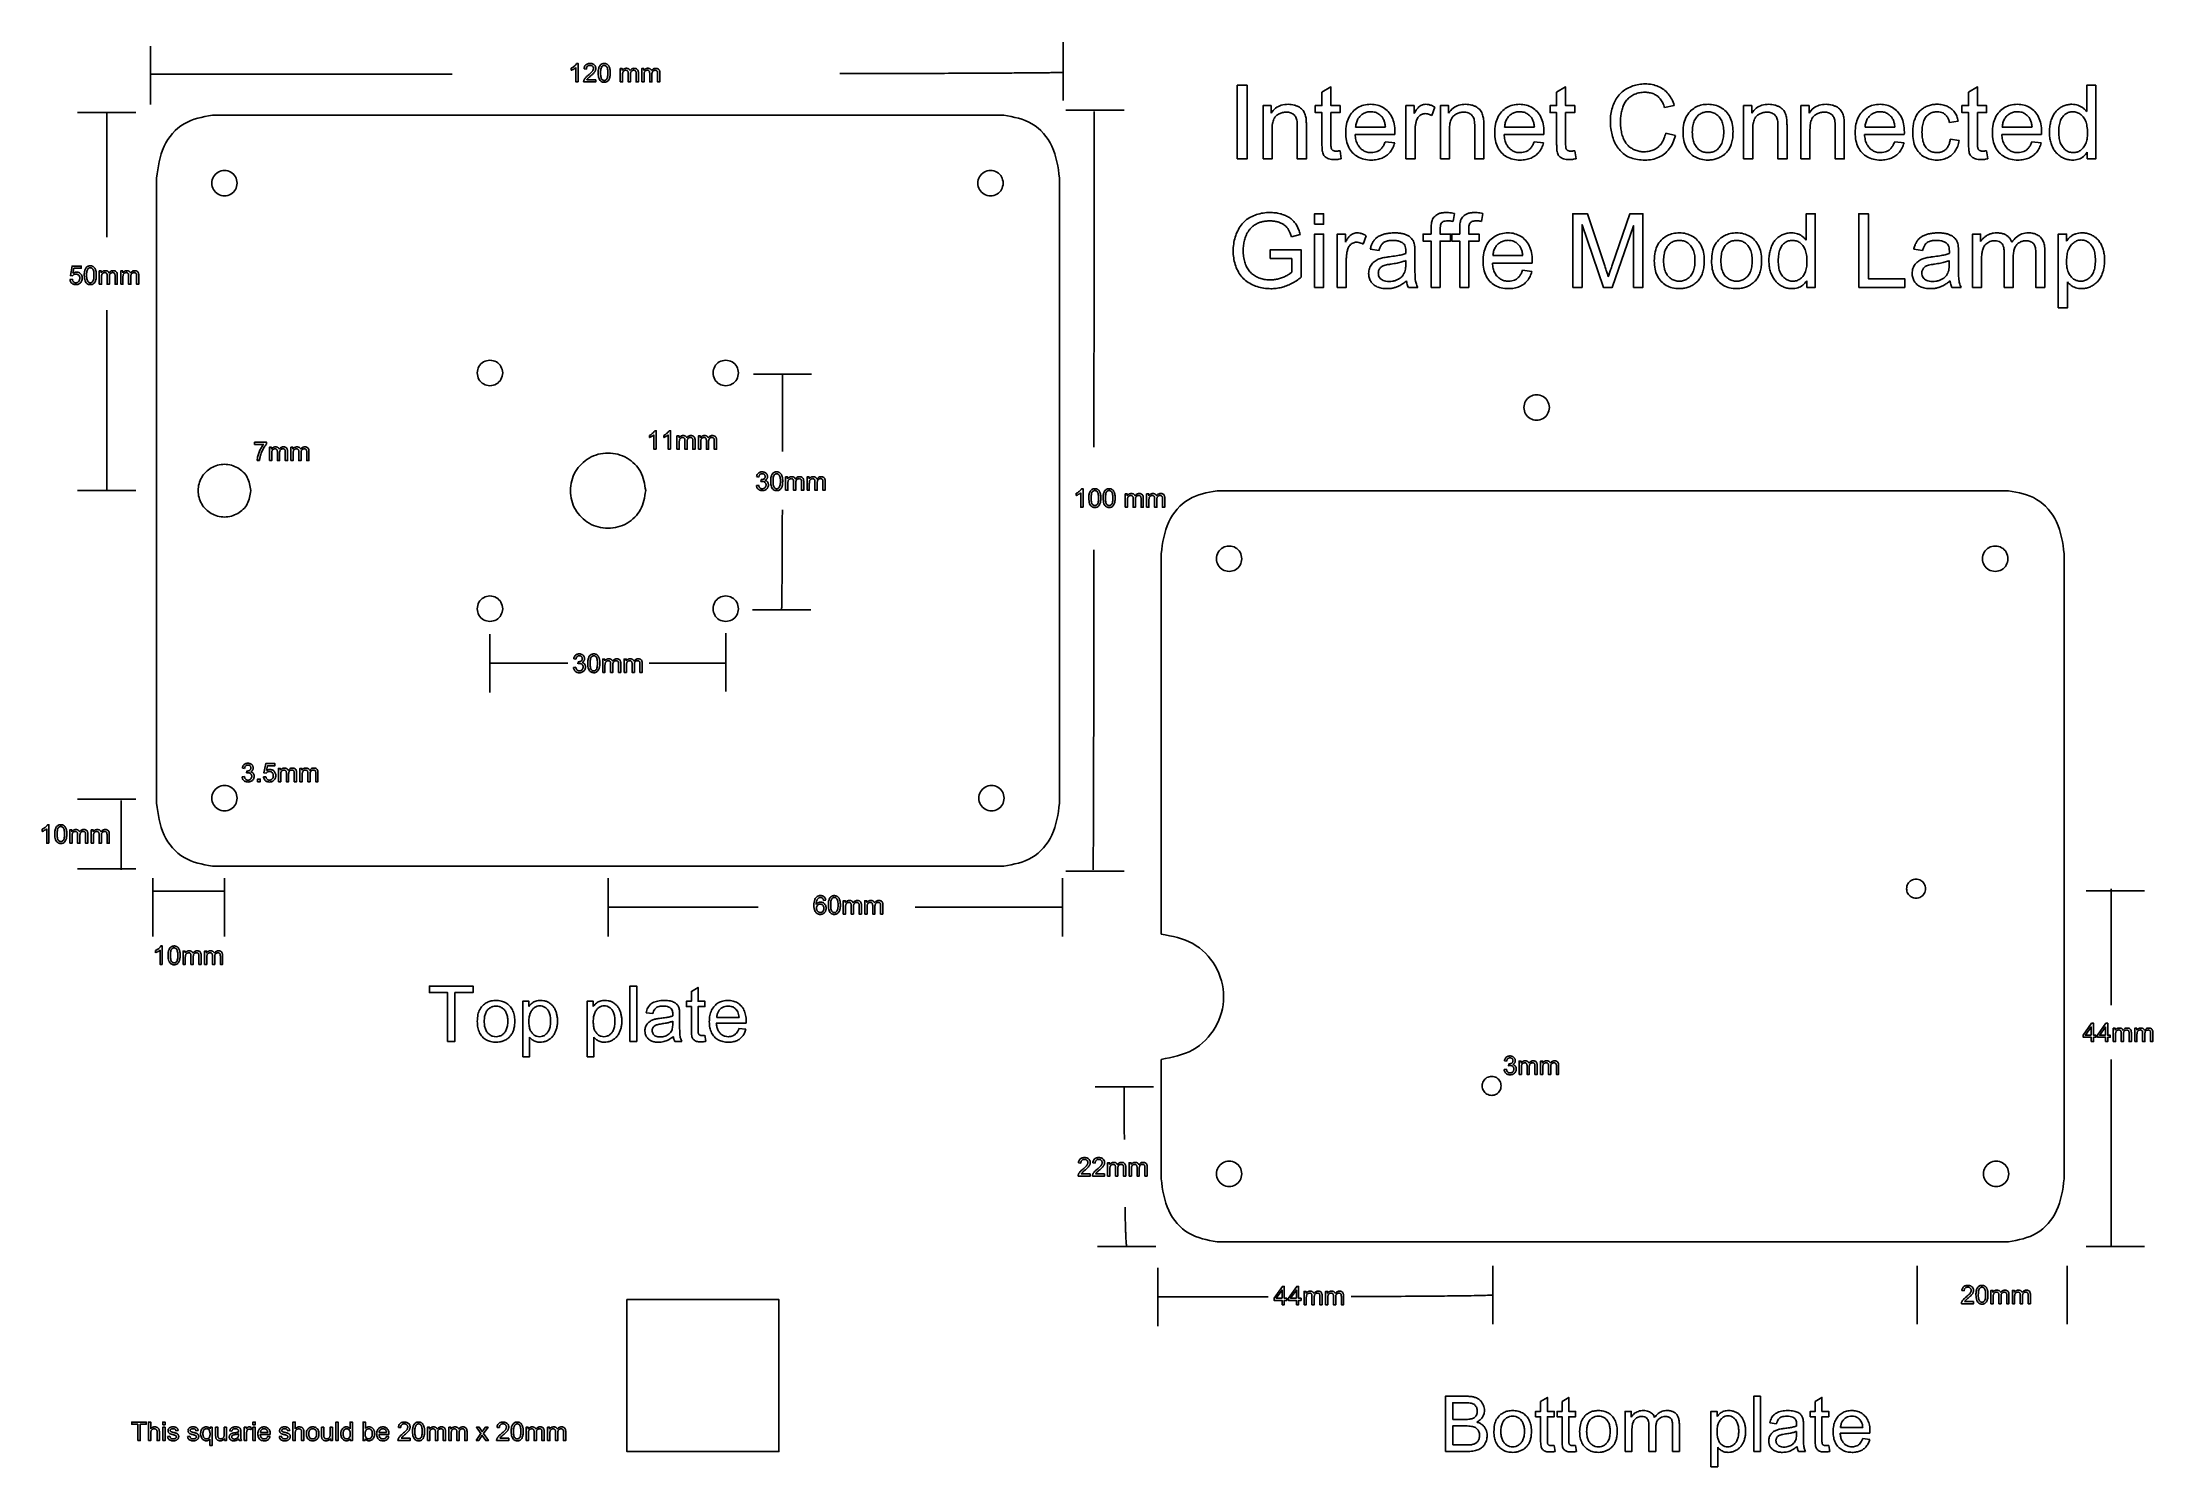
# Model space of a CAD drawing. Extents: x 23 to 811, y 43 to 575.
import ezdxf

# ---------------------------------------------------------------- set-up
doc = ezdxf.new("R2010")
doc.units = 0
doc.layers.add('Layer_1', color=7, linetype='CONTINUOUS')

msp = doc.modelspace()

# ---------------------------------------------------------------- linework, layer by layer
at = {"layer": 'Layer_1', "color": 7}
for points in [[(220.42931, 564.096104), (220.42931, 564.911736)], [(222.960558, 559.736736), (222.116806, 559.736736), (222.116806, 565.113296)], [(222.416806, 566.636736), (222.960558, 566.636736), (222.960558, 559.736736)], [(229.560558, 560.547672), (229.560558, 559.736736), (225.018366, 559.736736)], [(226.044934, 564.560168), (225.177742, 564.649232)], [(226.190246, 560.547672), (229.560558, 560.547672)], [(230.469934, 563.125792), (230.469934, 563.125792)], [(231.337118, 563.125792), (231.337118, 563.125792)], [(238.710558, 559.736736), (238.710558, 564.714856), (239.465246, 564.714856), (239.465246, 564.016416)], [(239.55431, 562.319544), (239.55431, 559.736736), (238.710558, 559.736736)], [(242.512118, 562.62892), (242.512118, 559.736736), (241.668366, 559.736736), (241.668366, 562.971104)], [(245.45587, 563.15392), (245.45587, 559.736736), (244.616806, 559.736736), (244.616806, 562.872672)], [(246.716806, 559.736736), (246.716806, 564.714856), (247.471494, 564.714856), (247.471494, 564.016416)], [(247.560558, 562.319544), (247.560558, 559.736736), (246.716806, 559.736736)], [(250.518366, 562.62892), (250.518366, 559.736736), (249.674622, 559.736736), (249.674622, 562.971104)], [(253.462118, 563.15392), (253.462118, 559.736736), (252.623054, 559.736736), (252.623054, 562.872672)], [(469.003368, 531.032296), (469.003368, 558.5198), (472.640872, 558.5198), (472.640872, 531.032296), (469.003368, 531.032296)], [(500.59712, 536.863544), (500.59712, 548.3198), (498.12212, 548.3198), (498.12212, 550.9448), (500.59712, 550.9448), (500.59712, 555.876048), (503.953368, 557.901048), (503.953368, 550.9448), (507.34712, 550.9448), (507.34712, 548.3198), (503.953368, 548.3198), (503.953368, 536.676048)], [(588.19712, 536.863544), (588.19712, 548.3198), (585.72212, 548.3198), (585.72212, 550.9448), (588.19712, 550.9448), (588.19712, 555.876048), (591.553368, 557.901048), (591.553368, 550.9448), (594.94712, 550.9448), (594.94712, 548.3198), (591.553368, 548.3198), (591.553368, 536.676048)], [(741.94712, 536.863544), (741.94712, 548.3198), (739.47212, 548.3198), (739.47212, 550.9448), (741.94712, 550.9448), (741.94712, 555.876048), (745.303368, 557.901048), (745.303368, 550.9448), (748.69712, 550.9448), (748.69712, 548.3198), (745.303368, 548.3198), (745.303368, 536.676048)], [(786.04712, 548.657296), (786.04712, 558.5198), (789.403368, 558.5198), (789.403368, 531.032296), (786.27212, 531.032296)], [(86.438387, 547.345714), (381.808195, 547.345714)], [(86.438387, 547.345714), (86.438387, 547.345714)], [(478.603368, 531.032296), (478.603368, 550.9448), (481.640872, 550.9448), (481.640872, 548.113544)], [(531.965872, 531.032296), (531.965872, 550.9448), (535.003368, 550.9448), (535.003368, 547.926048)], [(542.784616, 550.307296), (541.62212, 547.176048)], [(544.828368, 531.032296), (544.828368, 550.9448), (547.865872, 550.9448), (547.865872, 548.113544)], [(632.090872, 550.982296), (628.509616, 550.138544)], [(658.003368, 531.032296), (658.003368, 550.9448), (661.040872, 550.9448), (661.040872, 548.113544)], [(679.378368, 531.032296), (679.378368, 550.9448), (682.415872, 550.9448), (682.415872, 548.113544)], [(738.12212, 545.0948), (734.840872, 544.588544)], [(481.978368, 541.907296), (481.978368, 531.032296), (478.603368, 531.032296)], [(494.784616, 543.276048), (494.784616, 531.032296), (491.409616, 531.032296), (491.409616, 543.1448)], [(527.840896, 540.126048), (512.990896, 540.126048)], [(513.178368, 542.901048), (524.29712, 542.901048)], [(513.178368, 542.901048), (513.178368, 542.901048)], [(524.259616, 537.4448), (527.74712, 537.013544)], [(524.25964, 537.4448), (524.259616, 537.4448)], [(535.340872, 541.457296), (535.340872, 531.032296), (531.965872, 531.032296)], [(548.203368, 541.907296), (548.203368, 531.032296), (544.828368, 531.032296)], [(561.009616, 543.276048), (561.009616, 531.032296), (557.634616, 531.032296), (557.634616, 543.1448)], [(583.415896, 540.126048), (568.565896, 540.126048)], [(568.753368, 542.901048), (579.87212, 542.901048)], [(568.753368, 542.901048), (568.753368, 542.901048)], [(579.834616, 537.4448), (583.32212, 537.013544)], [(579.83464, 537.4448), (579.834616, 537.4448)], [(628.92212, 540.6698), (632.559616, 539.751048)], [(628.92212, 540.6698), (628.92212, 540.6698)], [(635.37212, 540.988544), (635.37212, 540.988544)], [(638.840872, 540.988544), (638.840872, 540.988544)], [(661.378368, 541.907296), (661.378368, 531.032296), (658.003368, 531.032296)], [(674.184616, 543.276048), (674.184616, 531.032296), (670.809616, 531.032296), (670.809616, 543.1448)], [(682.753368, 541.907296), (682.753368, 531.032296), (679.378368, 531.032296)], [(695.559616, 543.276048), (695.559616, 531.032296), (692.184616, 531.032296), (692.184616, 543.1448)], [(717.965896, 540.126048), (703.115896, 540.126048)], [(703.303368, 542.901048), (714.42212, 542.901048)], [(703.303368, 542.901048), (703.303368, 542.901048)], [(714.384616, 537.4448), (717.87212, 537.013544)], [(714.38464, 537.4448), (714.384616, 537.4448)], [(735.12212, 538.326048), (738.440872, 537.8948)], [(735.12212, 538.326048), (735.12212, 538.326048)], [(769.190896, 540.126048), (754.340896, 540.126048)], [(754.528368, 542.901048), (765.64712, 542.901048)], [(754.528368, 542.901048), (754.528368, 542.901048)], [(765.609616, 537.4448), (769.09712, 537.013544)], [(765.60964, 537.4448), (765.609616, 537.4448)], [(775.603368, 540.9698), (775.603368, 540.9698)], [(507.34712, 534.051048), (507.834616, 531.0698)], [(507.34712, 534.051048), (507.34712, 534.051048)], [(594.94712, 534.051048), (595.434616, 531.0698)], [(594.94712, 534.051048), (594.94712, 534.051048)], [(748.69712, 534.051048), (749.184616, 531.0698)], [(748.69712, 534.051048), (748.69712, 534.051048)], [(786.27212, 531.032296), (786.27212, 533.5448)], [(65.60536, 290.49281), (65.60536, 523.855698)], [(95.719626, 521.977392), (95.719626, 521.977392)], [(381.654752, 521.977392), (381.654752, 521.977392)], [(402.641227, 523.855698), (402.641227, 290.49281)], [(497.82212, 506.638544), (497.82212, 510.5198), (501.19712, 510.5198), (501.19712, 506.638544), (497.82212, 506.638544)], [(541.359616, 483.032296), (541.359616, 500.3198), (538.378368, 500.3198), (538.378368, 502.9448), (541.359616, 502.9448), (541.359616, 505.063544)], [(544.715872, 504.782296), (544.715872, 502.9448), (548.59712, 502.9448), (548.59712, 500.3198), (544.715872, 500.3198), (544.715872, 483.032296), (541.359616, 483.032296)], [(552.009616, 483.032296), (552.009616, 500.3198), (549.028368, 500.3198), (549.028368, 502.9448), (552.009616, 502.9448), (552.009616, 505.063544)], [(550.02212, 510.651048), (549.515872, 507.707296)], [(555.365872, 504.782296), (555.365872, 502.9448), (559.24712, 502.9448), (559.24712, 500.3198), (555.365872, 500.3198), (555.365872, 483.032296), (552.009616, 483.032296)], [(560.67212, 510.651048), (560.165872, 507.707296)], [(594.19712, 483.032296), (594.19712, 510.5198), (599.67212, 510.5198), (606.178368, 491.057296)], [(608.953368, 491.3948), (615.534616, 510.5198), (620.428368, 510.5198), (620.428368, 483.032296), (616.92212, 483.032296), (616.92212, 506.038544), (608.934616, 483.032296), (605.653368, 483.032296), (597.703368, 506.432296), (597.703368, 483.032296), (594.19712, 483.032296)], [(681.34712, 500.657296), (681.34712, 510.5198), (684.703368, 510.5198), (684.703368, 483.032296), (681.57212, 483.032296)], [(700.959616, 483.032296), (700.959616, 510.5198), (704.59712, 510.5198), (704.59712, 486.276048), (718.134616, 486.276048), (718.134616, 483.032296), (700.959616, 483.032296)], [(481.24712, 493.813544), (481.24712, 497.038544), (492.890872, 497.057264), (492.890872, 486.857264)], [(492.478368, 502.832264), (489.19712, 501.932264)], [(497.82212, 483.032296), (497.82212, 502.9448), (501.19712, 502.9448), (501.19712, 483.032296), (497.82212, 483.032296)], [(506.315872, 483.032296), (506.315872, 502.9448), (509.353368, 502.9448), (509.353368, 499.926048)], [(517.134616, 502.307296), (515.97212, 499.176048)], [(521.915848, 496.813544), (518.615848, 497.263544)], [(724.790848, 496.813544), (721.490848, 497.263544)], [(743.428368, 483.032296), (743.428368, 502.9448), (746.44712, 502.9448), (746.44712, 500.151048)], [(770.409616, 496.701048), (770.409616, 483.032296), (767.053368, 483.032296), (767.053368, 495.576048)], [(775.453368, 475.401048), (775.453368, 502.9448), (778.528368, 502.9448), (778.528368, 500.357296)], [(34.243354, 487.344264), (33.451166, 487.447384), (34.116791, 490.977072), (37.533979, 490.977072), (37.533979, 490.170824), (34.791791, 490.170824), (34.421479, 488.323952)], [(44.223042, 484.198992), (44.223042, 489.177112), (44.977729, 489.177112), (44.977729, 488.478672)], [(52.229291, 484.198992), (52.229291, 489.177112), (52.983979, 489.177112), (52.983979, 488.478672)], [(489.328368, 488.694768), (489.328368, 493.813512), (481.24712, 493.813544)], [(509.690872, 493.457296), (509.690872, 483.032296), (506.315872, 483.032296)], [(531.890872, 491.788544), (531.890872, 493.026048)], [(535.303344, 495.876048), (535.303344, 491.376048)], [(579.065896, 492.126048), (564.215896, 492.126048)], [(564.403368, 494.901048), (575.52212, 494.901048)], [(564.403368, 494.901048), (564.403368, 494.901048)], [(575.484616, 489.4448), (578.97212, 489.013544)], [(575.48464, 489.4448), (575.484616, 489.4448)], [(624.64712, 492.988544), (624.64712, 492.988544)], [(628.115872, 492.988544), (628.115872, 492.988544)], [(646.02212, 492.988544), (646.02212, 492.988544)], [(649.490872, 492.988544), (649.490872, 492.988544)], [(670.903368, 492.9698), (670.903368, 492.9698)], [(734.765872, 491.788544), (734.765872, 493.026048)], [(738.178344, 495.876048), (738.178344, 491.376048)], [(746.803368, 493.363544), (746.803368, 483.032296), (743.428368, 483.032296)], [(758.634616, 494.601048), (758.634616, 483.032296), (755.259616, 483.032296), (755.259616, 495.9698)], [(778.509616, 492.876048), (778.509616, 492.876048)], [(33.301166, 485.998992), (34.187104, 486.073952)], [(33.301166, 485.998952), (33.301166, 485.998992)], [(38.644917, 487.588048), (38.644917, 487.588048)], [(39.512104, 487.588048), (39.512104, 487.588048)], [(45.066791, 486.7818), (45.066791, 484.198992), (44.223042, 484.198992)], [(48.024604, 487.091176), (48.024604, 484.198992), (47.180854, 484.198992), (47.180854, 487.43336)], [(50.968354, 487.616176), (50.968354, 484.198992), (50.129291, 484.198992), (50.129291, 487.334928)], [(53.073042, 486.7818), (53.073042, 484.198992), (52.229291, 484.198992)], [(56.030854, 487.091176), (56.030854, 484.198992), (55.187104, 484.198992), (55.187104, 487.43336)], [(58.974604, 487.616176), (58.974604, 484.198992), (58.135542, 484.198992), (58.135542, 487.334928)], [(532.172096, 485.488544), (532.17212, 485.488544)], [(536.372096, 483.032296), (532.847096, 483.032296)], [(681.57212, 483.032296), (681.57212, 485.5448)], [(735.047096, 485.488544), (735.04712, 485.488544)], [(739.247096, 483.032296), (735.722096, 483.032296)], [(778.828368, 485.0948), (778.828368, 475.401048), (775.453368, 475.401048)], [(194.80624, 451.111272), (194.80624, 451.111272)], [(282.80624, 451.111272), (282.80624, 451.111272)], [(249.596075, 427.006402), (249.596075, 427.822026)], [(252.127323, 422.647026), (251.283579, 422.647026), (251.283579, 428.023594)], [(251.583579, 429.547026), (252.127323, 429.547026), (252.127323, 422.647026)], [(254.939827, 427.006402), (254.939827, 427.822026)], [(257.471075, 422.647026), (256.627323, 422.647026), (256.627323, 428.023594)], [(256.927323, 429.547026), (257.471075, 429.547026), (257.471075, 422.647026)], [(259.871075, 422.647026), (259.871075, 427.625154), (260.625763, 427.625154), (260.625763, 426.926714)], [(263.672643, 425.539218), (263.672643, 422.647026), (262.828891, 422.647026), (262.828891, 425.881402)], [(266.616387, 426.064218), (266.616387, 422.647026), (265.777323, 422.647026), (265.777323, 425.78297)], [(267.877323, 422.647026), (267.877323, 427.625154), (268.632011, 427.625154), (268.632011, 426.926714)], [(271.678891, 425.539218), (271.678891, 422.647026), (270.835139, 422.647026), (270.835139, 425.881402)], [(274.622643, 426.064218), (274.622643, 422.647026), (273.783579, 422.647026), (273.783579, 425.78297)], [(102.229822, 424.402256), (102.229822, 425.2132), (106.678254, 425.2132), (106.678254, 424.556944)], [(105.595446, 424.402256), (102.229822, 424.402256)], [(104.057942, 418.430384), (103.190758, 418.430384)], [(107.751694, 418.430384), (107.751694, 423.408512), (108.506382, 423.408512), (108.506382, 422.710072)], [(108.595446, 421.0132), (108.595446, 418.430384), (107.751694, 418.430384)], [(111.553254, 421.322576), (111.553254, 418.430384), (110.70951, 418.430384), (110.70951, 421.66476)], [(114.497006, 421.847576), (114.497006, 418.430384), (113.657942, 418.430384), (113.657942, 421.56632)], [(115.757942, 418.430384), (115.757942, 423.408512), (116.51263, 423.408512), (116.51263, 422.710072)], [(116.601694, 421.0132), (116.601694, 418.430384), (115.757942, 418.430384)], [(119.55951, 421.322576), (119.55951, 418.430384), (118.715758, 418.430384), (118.715758, 421.66476)], [(122.503254, 421.847576), (122.503254, 418.430384), (121.664198, 418.430384), (121.664198, 421.56632)], [(260.714827, 425.229842), (260.714827, 422.647026), (259.871075, 422.647026)], [(268.721075, 425.229842), (268.721075, 422.647026), (267.877323, 422.647026)], [(290.426062, 412.264872), (289.58231, 412.414872)], [(291.161998, 410.549232), (291.25575, 411.289856)], [(294.836998, 410.685168), (294.836998, 410.685168)], [(295.704182, 410.685168), (295.704182, 410.685168)], [(300.415126, 407.296104), (300.415126, 412.274232), (301.169814, 412.274232), (301.169814, 411.575792)], [(301.25887, 409.87892), (301.25887, 407.296104), (300.415126, 407.296104)], [(304.216686, 410.188296), (304.216686, 407.296104), (303.372934, 407.296104), (303.372934, 410.53048)], [(307.160438, 410.713296), (307.160438, 407.296104), (306.321374, 407.296104), (306.321374, 410.432048)], [(308.421374, 407.296104), (308.421374, 412.274232), (309.176062, 412.274232), (309.176062, 411.575792)], [(309.265126, 409.87892), (309.265126, 407.296104), (308.421374, 407.296104)], [(312.222934, 410.188296), (312.222934, 407.296104), (311.379182, 407.296104), (311.379182, 410.53048)], [(315.166686, 410.713296), (315.166686, 407.296104), (314.327622, 407.296104), (314.327622, 410.432048)], [(100.812497, 407.174246), (100.812497, 407.174246)], [(248.178743, 407.174249), (248.178743, 407.174249)], [(289.497934, 409.110168), (290.341686, 409.222672)], [(289.497934, 409.110184), (289.497934, 409.110168)], [(408.887702, 405.367344), (408.887702, 406.182976)], [(411.418958, 401.007976), (410.575206, 401.007976), (410.575206, 406.384536)], [(410.875206, 407.907976), (411.418958, 407.907976), (411.418958, 401.007976)], [(413.584582, 404.397032), (413.584582, 404.397032)], [(414.451766, 404.397032), (414.451766, 404.397032)], [(418.928334, 404.397032), (418.928334, 404.397032)], [(419.795518, 404.397032), (419.795518, 404.397032)], [(427.168958, 401.007976), (427.168958, 405.986096), (427.923646, 405.986096), (427.923646, 405.287664)], [(428.012702, 403.590784), (428.012702, 401.007976), (427.168958, 401.007976)], [(430.970518, 403.90016), (430.970518, 401.007976), (430.126766, 401.007976), (430.126766, 404.242344)], [(433.91427, 404.42516), (433.91427, 401.007976), (433.075206, 401.007976), (433.075206, 404.143912)], [(435.175206, 401.007976), (435.175206, 405.986096), (435.929894, 405.986096), (435.929894, 405.287664)], [(436.018958, 403.590784), (436.018958, 401.007976), (435.175206, 401.007976)], [(438.976766, 403.90016), (438.976766, 401.007976), (438.133022, 401.007976), (438.133022, 404.242344)], [(441.920518, 404.42516), (441.920518, 401.007976), (441.081454, 401.007976), (441.081454, 404.143912)], [(756.811845, 407.136067), (461.436845, 407.136067), (461.436845, 407.136067)], [(440.586845, 383.636067), (440.586845, 241.661067)], [(470.713321, 381.769457), (470.713321, 381.769457)], [(756.648449, 381.769457), (756.648449, 381.769457)], [(777.636845, 150.286067), (777.636845, 383.636067)], [(194.80624, 363.111272), (194.80624, 363.111272)], [(282.80624, 363.111272), (282.80624, 363.111272)], [(221.225942, 341.147328), (222.069686, 341.259832)], [(221.225942, 341.147344), (221.225942, 341.147328)], [(222.154062, 344.302032), (221.31031, 344.452032)], [(222.889998, 342.586392), (222.98375, 343.327016)], [(226.564998, 342.722328), (226.564998, 342.722328)], [(227.43219, 342.722328), (227.43219, 342.722328)], [(232.143126, 339.333264), (232.143126, 344.311392), (232.897814, 344.311392), (232.897814, 343.612952)], [(232.986878, 341.91608), (232.986878, 339.333264), (232.143126, 339.333264)], [(235.944686, 342.225456), (235.944686, 339.333264), (235.100942, 339.333264), (235.100942, 342.56764)], [(238.888438, 342.750456), (238.888438, 339.333264), (238.049374, 339.333264), (238.049374, 342.4692)], [(240.149374, 339.333264), (240.149374, 344.311392), (240.904062, 344.311392), (240.904062, 343.612952)], [(240.993126, 341.91608), (240.993126, 339.333264), (240.149374, 339.333264)], [(243.950942, 342.225456), (243.950942, 339.333264), (243.10719, 339.333264), (243.10719, 342.56764)], [(246.894686, 342.750456), (246.894686, 339.333264), (246.055622, 339.333264), (246.055622, 342.4692)], [(97.540086, 300.3484), (98.383838, 300.460904)], [(97.540086, 300.348416), (97.540086, 300.3484)], [(98.468214, 303.503104), (97.624462, 303.653104)], [(99.20415, 301.787464), (99.297902, 302.528088)], [(103.35259, 298.534336), (103.35259, 299.49528), (104.313526, 299.49528), (104.313526, 298.534336), (103.35259, 298.534336)], [(105.541646, 300.334336), (106.42759, 300.409296)], [(105.541646, 300.334296), (105.541646, 300.334336)], [(106.483838, 301.679616), (105.691646, 301.782736), (106.35727, 305.312424), (109.774462, 305.312424), (109.774462, 304.506176), (107.03227, 304.506176), (106.661958, 302.659296)], [(111.119774, 298.534336), (111.119774, 303.512464), (111.874462, 303.512464), (111.874462, 302.814024)], [(111.963526, 301.117152), (111.963526, 298.534336), (111.119774, 298.534336)], [(114.921334, 301.426528), (114.921334, 298.534336), (114.07759, 298.534336), (114.07759, 301.768712)], [(117.865086, 301.951528), (117.865086, 298.534336), (117.026022, 298.534336), (117.026022, 301.67028)], [(119.126022, 298.534336), (119.126022, 303.512464), (119.88071, 303.512464), (119.88071, 302.814024)], [(119.969774, 301.117152), (119.969774, 298.534336), (119.126022, 298.534336)], [(122.92759, 301.426528), (122.92759, 298.534336), (122.083838, 298.534336), (122.083838, 301.768712)], [(125.871334, 301.951528), (125.871334, 298.534336), (125.03227, 298.534336), (125.03227, 301.67028)], [(95.719626, 292.371088), (95.719626, 292.371088)], [(382.01884, 292.371088), (382.01884, 292.371088)], [(22.936707, 279.946256), (22.936707, 280.76188)], [(25.467958, 275.58688), (24.624207, 275.58688), (24.624207, 280.96344)], [(24.924207, 282.48688), (25.467958, 282.48688), (25.467958, 275.58688)], [(27.633582, 278.975944), (27.633582, 278.975944)], [(28.50077, 278.975944), (28.50077, 278.975944)], [(33.211707, 275.58688), (33.211707, 280.565), (33.966395, 280.565), (33.966395, 279.866568)], [(34.055458, 278.169688), (34.055458, 275.58688), (33.211707, 275.58688)], [(37.01327, 278.479064), (37.01327, 275.58688), (36.16952, 275.58688), (36.16952, 278.821256)], [(39.95702, 279.004064), (39.95702, 275.58688), (39.117958, 275.58688), (39.117958, 278.722816)], [(41.217958, 275.58688), (41.217958, 280.565), (41.972645, 280.565), (41.972645, 279.866568)], [(42.061707, 278.169688), (42.061707, 275.58688), (41.217958, 275.58688)], [(45.01952, 278.479064), (45.01952, 275.58688), (44.17577, 275.58688), (44.17577, 278.821256)], [(47.96327, 279.004064), (47.96327, 275.58688), (47.124207, 275.58688), (47.124207, 278.722816)], [(381.808195, 267.002794), (86.438387, 267.002794)], [(315.399694, 254.302696), (314.56063, 254.237096)], [(315.399694, 254.30272), (315.399694, 254.302696)], [(316.365318, 252.502696), (316.365318, 252.502696)], [(317.232502, 252.502696), (317.232502, 252.502696)], [(321.943446, 249.11364), (321.943446, 254.09176), (322.698134, 254.09176), (322.698134, 253.393328)], [(325.745006, 252.005824), (325.745006, 249.11364), (324.901254, 249.11364), (324.901254, 252.348008)], [(328.688758, 252.530824), (328.688758, 249.11364), (327.849694, 249.11364), (327.849694, 252.249576)], [(329.949694, 249.11364), (329.949694, 254.09176), (330.704382, 254.09176), (330.704382, 253.393328)], [(333.751254, 252.005824), (333.751254, 249.11364), (332.907502, 249.11364), (332.907502, 252.348008)], [(336.695006, 252.530824), (336.695006, 249.11364), (335.855942, 249.11364), (335.855942, 252.249576)], [(725.903814, 258.597089), (725.903814, 258.597089)], [(311.954382, 251.3402), (311.954382, 251.3402)], [(322.78719, 251.696448), (322.78719, 249.11364), (321.943446, 249.11364)], [(330.793446, 251.696448), (330.793446, 249.11364), (329.949694, 249.11364)], [(67.220854, 237.210904), (67.764603, 237.210904), (67.764603, 230.310904)], [(65.233354, 234.67028), (65.233354, 235.485904)], [(67.764603, 230.310904), (66.920854, 230.310904), (66.920854, 235.687464)], [(69.930229, 233.699968), (69.930229, 233.699968)], [(70.797416, 233.699968), (70.797416, 233.699968)], [(75.508354, 230.310904), (75.508354, 235.289024), (76.263041, 235.289024), (76.263041, 234.590592)], [(76.352103, 232.893712), (76.352103, 230.310904), (75.508354, 230.310904)], [(79.309916, 233.203088), (79.309916, 230.310904), (78.466166, 230.310904), (78.466166, 233.54528)], [(82.253666, 233.728088), (82.253666, 230.310904), (81.414603, 230.310904), (81.414603, 233.44684)], [(83.514603, 230.310904), (83.514603, 235.289024), (84.269291, 235.289024), (84.269291, 234.590592)], [(84.358354, 232.893712), (84.358354, 230.310904), (83.514603, 230.310904)], [(87.316166, 233.203088), (87.316166, 230.310904), (86.472416, 230.310904), (86.472416, 233.54528)], [(90.259918, 233.728088), (90.259918, 230.310904), (89.420854, 230.310904), (89.420854, 233.44684)], [(174.226352, 201.6146), (174.226352, 219.797408), (167.434168, 219.797408), (167.434168, 222.230224), (183.774792, 222.230224), (183.774792, 219.797408), (176.95448, 219.797408), (176.95448, 201.6146), (174.226352, 201.6146)], [(242.288856, 201.6146), (242.288856, 222.230224), (244.820104, 222.230224), (244.820104, 201.6146), (242.288856, 201.6146)], [(265.25292, 205.988032), (265.25292, 214.580224), (263.396664, 214.580224), (263.396664, 216.548976), (265.25292, 216.548976), (265.25292, 220.247408), (267.770104, 221.76616), (267.770104, 216.548976), (270.315416, 216.548976), (270.315416, 214.580224), (267.770104, 214.580224), (267.770104, 205.847408)], [(202.295104, 195.89116), (202.295104, 216.548976), (204.601352, 216.548976), (204.601352, 214.608344)], [(226.313856, 195.89116), (226.313856, 216.548976), (228.620104, 216.548976), (228.620104, 214.608344)], [(185.321664, 209.081784), (185.321664, 209.081784)], [(187.923232, 209.081784), (187.923232, 209.081784)], [(204.587296, 208.997408), (204.587296, 208.997408)], [(228.60604, 208.997408), (228.60604, 208.997408)], [(250.810744, 211.950536), (248.335744, 212.288032)], [(258.291976, 208.181784), (258.291976, 209.109912)], [(260.851368, 211.247408), (260.851368, 207.872408)], [(285.685712, 208.434912), (274.548216, 208.434912)], [(274.688856, 210.51616), (283.02792, 210.51616)], [(274.688856, 210.51616), (274.688856, 210.51616)], [(282.999776, 206.423976), (282.999792, 206.423976)], [(282.999792, 206.423976), (285.615416, 206.100536)], [(787.742005, 201.495443), (787.742005, 203.140755), (784.760805, 203.140755), (784.760805, 203.914195), (787.896725, 208.367315), (788.585765, 208.367315), (788.585765, 203.914195), (789.513925, 203.914195), (789.513925, 203.140755), (788.585765, 203.140755), (788.585765, 201.495443), (787.742005, 201.495443)], [(787.742005, 203.914195), (787.742005, 207.012627), (785.590485, 203.914195), (787.742005, 203.914195)], [(793.085765, 201.495443), (793.085765, 203.140755), (790.104485, 203.140755), (790.104485, 203.914195), (793.240485, 208.367315), (793.929525, 208.367315), (793.929525, 203.914195), (794.857685, 203.914195), (794.857685, 203.140755), (793.929525, 203.140755), (793.929525, 201.495443), (793.085765, 201.495443)], [(793.085765, 203.914195), (793.085765, 207.012627), (790.934245, 203.914195), (793.085765, 203.914195)], [(795.959205, 201.495443), (795.959205, 206.473563), (796.713925, 206.473563), (796.713925, 205.775131)], [(802.704485, 204.912627), (802.704485, 201.495443), (801.865445, 201.495443), (801.865445, 204.631379)], [(803.965445, 201.495443), (803.965445, 206.473563), (804.720165, 206.473563), (804.720165, 205.775131)], [(810.710805, 204.912627), (810.710805, 201.495443), (809.871685, 201.495443), (809.871685, 204.631379)], [(204.826352, 203.161472), (204.826352, 195.89116), (202.295104, 195.89116)], [(228.845104, 203.161472), (228.845104, 195.89116), (226.313856, 195.89116)], [(258.502936, 203.456784), (258.50292, 203.456784)], [(261.652936, 201.6146), (259.009184, 201.6146)], [(270.315416, 203.878664), (270.68104, 201.64272)], [(270.315416, 203.878664), (270.315416, 203.878664)], [(796.802965, 204.078251), (796.802965, 201.495443), (795.959205, 201.495443)], [(799.760805, 204.387627), (799.760805, 201.495443), (798.917045, 201.495443), (798.917045, 204.729819)], [(804.809205, 204.078251), (804.809205, 201.495443), (803.965445, 201.495443)], [(807.767045, 204.387627), (807.767045, 201.495443), (806.923285, 201.495443), (806.923285, 204.729819)], [(440.586845, 194.861067), (440.586845, 150.286067)], [(568.616341, 191.063115), (569.460085, 191.175619)], [(568.616341, 191.063131), (568.616341, 191.063115)], [(569.544461, 194.217819), (568.700709, 194.367819)], [(570.280397, 192.502179), (570.374149, 193.242803)], [(574.189773, 189.249059), (574.189773, 194.227179), (574.944461, 194.227179), (574.944461, 193.528739)], [(575.033525, 191.831867), (575.033525, 189.249059), (574.189773, 189.249059)], [(577.991341, 192.141243), (577.991341, 189.249059), (577.147589, 189.249059), (577.147589, 192.483427)], [(580.935085, 192.666243), (580.935085, 189.249059), (580.096021, 189.249059), (580.096021, 192.384995)], [(582.196021, 189.249059), (582.196021, 194.227179), (582.950709, 194.227179), (582.950709, 193.528739)], [(583.039773, 191.831867), (583.039773, 189.249059), (582.196021, 189.249059)], [(585.997589, 192.141243), (585.997589, 189.249059), (585.153837, 189.249059), (585.153837, 192.483427)], [(588.941341, 192.666243), (588.941341, 189.249059), (588.102277, 189.249059), (588.102277, 192.384995)], [(567.503814, 184.997089), (567.503814, 184.997089)], [(414.122709, 152.148251), (414.122709, 151.337315), (409.580517, 151.337315)], [(410.607085, 156.160747), (409.739893, 156.249811)], [(410.752397, 152.148251), (414.122709, 152.148251)], [(419.466453, 152.148251), (419.466453, 151.337315), (414.924269, 151.337315)], [(415.950829, 156.160747), (415.083645, 156.249811)], [(416.096141, 152.148251), (419.466453, 152.148251)], [(420.610205, 151.337315), (420.610205, 156.315435), (421.364893, 156.315435), (421.364893, 155.617003)], [(421.453957, 153.920123), (421.453957, 151.337315), (420.610205, 151.337315)], [(424.411773, 154.229499), (424.411773, 151.337315), (423.568021, 151.337315), (423.568021, 154.571683)], [(427.355517, 154.754499), (427.355517, 151.337315), (426.516453, 151.337315), (426.516453, 154.473251)], [(428.616453, 151.337315), (428.616453, 156.315435), (429.371141, 156.315435), (429.371141, 155.617003)], [(429.460205, 153.920123), (429.460205, 151.337315), (428.616453, 151.337315)], [(432.418021, 154.229499), (432.418021, 151.337315), (431.574269, 151.337315), (431.574269, 154.571683)], [(435.361773, 154.754499), (435.361773, 151.337315), (434.522709, 151.337315), (434.522709, 154.473251)], [(470.713321, 152.163153), (470.713321, 152.163153)], [(757.012537, 152.163153), (757.012537, 152.163153)], [(461.436845, 126.786067), (756.811845, 126.786067)], [(485.705397, 103.267267), (485.705397, 104.912579), (482.724149, 104.912579), (482.724149, 105.686019), (485.860085, 110.139147), (486.549149, 110.139147), (486.549149, 105.686019), (487.477277, 105.686019), (487.477277, 104.912579), (486.549149, 104.912579), (486.549149, 103.267267), (485.705397, 103.267267)], [(485.705397, 105.686019), (485.705397, 108.784459), (483.553837, 105.686019), (485.705397, 105.686019)], [(491.049149, 103.267267), (491.049149, 104.912579), (488.067901, 104.912579), (488.067901, 105.686019), (491.203837, 110.139147), (491.892901, 110.139147), (491.892901, 105.686019), (492.821021, 105.686019), (492.821021, 104.912579), (491.892901, 104.912579), (491.892901, 103.267267), (491.049149, 103.267267)], [(491.049149, 105.686019), (491.049149, 108.784459), (488.897589, 105.686019), (491.049149, 105.686019)], [(493.922589, 103.267267), (493.922589, 108.245395), (494.677277, 108.245395), (494.677277, 107.546955)], [(494.766341, 105.850083), (494.766341, 103.267267), (493.922589, 103.267267)], [(497.724149, 106.159459), (497.724149, 103.267267), (496.880397, 103.267267), (496.880397, 106.501643)], [(500.667901, 106.684459), (500.667901, 103.267267), (499.828837, 103.267267), (499.828837, 106.403203)], [(501.928837, 103.267267), (501.928837, 108.245395), (502.683525, 108.245395), (502.683525, 107.546955)], [(502.772589, 105.850083), (502.772589, 103.267267), (501.928837, 103.267267)], [(505.730397, 106.159459), (505.730397, 103.267267), (504.886653, 103.267267), (504.886653, 106.501643)], [(508.674149, 106.684459), (508.674149, 103.267267), (507.835085, 103.267267), (507.835085, 106.403203)], [(743.803205, 104.445299), (743.803205, 103.634355), (739.261013, 103.634355)], [(740.287581, 108.457795), (739.420389, 108.546859)], [(740.432893, 104.445299), (743.803205, 104.445299)], [(744.712581, 107.023419), (744.712581, 107.023419)], [(745.579765, 107.023419), (745.579765, 107.023419)], [(750.290701, 103.634355), (750.290701, 108.612483), (751.045389, 108.612483), (751.045389, 107.914043)], [(751.134453, 106.217171), (751.134453, 103.634355), (750.290701, 103.634355)], [(754.092261, 106.526547), (754.092261, 103.634355), (753.248517, 103.634355), (753.248517, 106.868731)], [(757.036013, 107.051547), (757.036013, 103.634355), (756.196949, 103.634355), (756.196949, 106.770299)], [(758.296949, 103.634355), (758.296949, 108.612483), (759.051637, 108.612483), (759.051637, 107.914043)], [(759.140701, 106.217171), (759.140701, 103.634355), (758.296949, 103.634355)], [(762.098517, 106.526547), (762.098517, 103.634355), (761.254765, 103.634355), (761.254765, 106.868731)], [(765.042261, 107.051547), (765.042261, 103.634355), (764.203205, 103.634355), (764.203205, 106.770299)], [(546.701664, 48.524216), (546.701664, 69.13984), (554.436032, 69.13984)], [(553.550096, 66.707032), (549.429784, 66.707032), (549.429784, 60.477344)], [(582.223536, 52.897656), (582.223536, 61.48984), (580.367288, 61.48984), (580.367288, 63.458592), (582.223536, 63.458592), (582.223536, 67.157032), (584.74072, 68.675776), (584.74072, 63.458592), (587.286032, 63.458592), (587.286032, 61.48984), (584.74072, 61.48984), (584.74072, 52.757032)], [(590.211032, 52.897656), (590.211032, 61.48984), (588.354784, 61.48984), (588.354784, 63.458592), (590.211032, 63.458592), (590.211032, 67.157032), (592.728224, 68.675776), (592.728224, 63.458592), (595.273536, 63.458592), (595.273536, 61.48984), (592.728224, 61.48984), (592.728224, 52.757032)], [(613.76572, 48.524216), (613.76572, 63.458592), (616.029784, 63.458592), (616.029784, 61.36328)], [(645.771976, 42.800776), (645.771976, 63.458592), (648.078224, 63.458592), (648.078224, 61.517968)], [(661.746976, 48.524216), (661.746976, 69.13984), (664.278224, 69.13984), (664.278224, 48.524216), (661.746976, 48.524216)], [(684.711032, 52.897656), (684.711032, 61.48984), (682.854784, 61.48984), (682.854784, 63.458592), (684.711032, 63.458592), (684.711032, 67.157032), (687.228224, 68.675776), (687.228224, 63.458592), (689.773536, 63.458592), (689.773536, 61.48984), (687.228224, 61.48984), (687.228224, 52.757032)], [(58.591443, 52.614064), (58.591443, 58.675), (56.32738, 58.675), (56.32738, 59.485936), (61.774255, 59.485936), (61.774255, 58.675), (59.500818, 58.675), (59.500818, 52.614064), (58.591443, 52.614064)], [(62.603943, 52.614064), (62.603943, 59.485936), (63.447693, 59.485936), (63.447693, 57.020312)], [(63.447693, 55.337496), (63.447693, 52.614064), (62.603943, 52.614064)], [(66.65863, 55.768744), (66.65863, 52.614064), (65.81488, 52.614064), (65.81488, 55.768744)], [(67.95238, 58.515624), (67.95238, 59.485936), (68.79613, 59.485936), (68.79613, 58.515624), (67.95238, 58.515624)], [(67.95238, 52.614064), (67.95238, 57.592184), (68.79613, 57.592184), (68.79613, 52.614064), (67.95238, 52.614064)], [(73.694568, 56.307808), (72.869568, 56.195312)], [(81.157064, 56.307808), (80.332064, 56.195312)], [(85.605504, 56.92656), (85.605504, 57.592184), (86.36488, 57.592184), (86.36488, 50.706248), (85.521128, 50.706248)], [(87.672656, 54.507808), (87.672656, 57.592184), (88.5164, 57.592184), (88.5164, 54.831248)], [(90.864872, 54.925), (90.864872, 57.592184), (91.708624, 57.592184), (91.708624, 52.614064), (90.953944, 52.614064)], [(93.71968, 56.059376), (92.89468, 56.171872)], [(97.066528, 55.825), (97.066528, 54.7)], [(98.369568, 52.614064), (98.369568, 57.592184), (99.128944, 57.592184), (99.128944, 56.837496)], [(99.21332, 55.220312), (99.21332, 52.614064), (98.369568, 52.614064)], [(101.074256, 57.432808), (100.783632, 56.65)], [(101.58988, 58.515624), (101.58988, 59.485936), (102.433632, 59.485936), (102.433632, 58.515624), (101.58988, 58.515624)], [(101.58988, 52.614064), (101.58988, 57.592184), (102.433632, 57.592184), (102.433632, 52.614064), (101.58988, 52.614064)], [(104.360192, 55.581248), (107.13988, 55.581248)], [(104.360192, 55.581248), (104.360192, 55.581248)], [(115.33832, 56.307808), (114.51332, 56.195312)], [(116.528944, 52.614064), (116.528944, 59.485936), (117.372696, 59.485936), (117.372696, 57.020312)], [(117.372696, 55.337496), (117.372696, 52.614064), (116.528944, 52.614064)], [(120.583632, 55.768744), (120.583632, 52.614064), (119.73988, 52.614064), (119.73988, 55.768744)], [(127.197736, 54.507808), (127.197736, 57.592184), (128.04148, 57.592184), (128.04148, 54.831248)], [(130.389952, 54.925), (130.389952, 57.592184), (131.233704, 57.592184), (131.233704, 52.614064), (130.478944, 52.614064)], [(132.54144, 52.614064), (132.54144, 59.485936), (133.385192, 59.485936), (133.385192, 52.614064), (132.54144, 52.614064)], [(137.871128, 57.020312), (137.871128, 59.485936), (138.710192, 59.485936), (138.710192, 52.614064), (137.927384, 52.614064)], [(143.482064, 52.614064), (142.699256, 52.614064), (142.699256, 59.485936), (143.543008, 59.485936), (143.543008, 57.034376)], [(148.685192, 55.581248), (151.46488, 55.581248)], [(148.685192, 55.581248), (148.685192, 55.581248)], [(156.73832, 57.437496), (155.871128, 57.52656)], [(161.16332, 56.00312), (161.16332, 56.00312)], [(162.030504, 56.00312), (162.030504, 56.00312)], [(166.74144, 52.614064), (166.74144, 57.592184), (167.496128, 57.592184), (167.496128, 56.893744)], [(167.585192, 55.196872), (167.585192, 52.614064), (166.74144, 52.614064)], [(170.543008, 55.506248), (170.543008, 52.614064), (169.699256, 52.614064), (169.699256, 55.848432)], [(173.486752, 56.031248), (173.486752, 52.614064), (172.647696, 52.614064), (172.647696, 55.75)], [(174.747696, 52.614064), (174.747696, 57.592184), (175.502384, 57.592184), (175.502384, 56.893744)], [(175.59144, 55.196872), (175.59144, 52.614064), (174.747696, 52.614064)], [(178.549256, 55.506248), (178.549256, 52.614064), (177.705504, 52.614064), (177.705504, 55.848432)], [(181.493008, 56.031248), (181.493008, 52.614064), (180.653944, 52.614064), (180.653944, 55.75)], [(184.853944, 52.614064), (186.672696, 55.20156), (184.98988, 57.592184), (186.044568, 57.592184), (186.808632, 56.425)], [(187.535192, 56.415624), (188.374256, 57.592184), (189.382064, 57.592184), (187.661752, 55.248432), (189.51332, 52.614064), (188.477384, 52.614064), (187.455504, 54.160936), (187.183632, 54.57812), (185.875816, 52.614064), (184.853944, 52.614064)], [(193.56332, 57.437496), (192.696128, 57.52656)], [(197.98832, 56.00312), (197.98832, 56.00312)], [(198.855504, 56.00312), (198.855504, 56.00312)], [(203.56644, 52.614064), (203.56644, 57.592184), (204.321128, 57.592184), (204.321128, 56.893744)], [(204.410192, 55.196872), (204.410192, 52.614064), (203.56644, 52.614064)], [(207.368008, 55.506248), (207.368008, 52.614064), (206.524256, 52.614064), (206.524256, 55.848432)], [(210.311752, 56.031248), (210.311752, 52.614064), (209.472696, 52.614064), (209.472696, 55.75)], [(211.572696, 52.614064), (211.572696, 57.592184), (212.327384, 57.592184), (212.327384, 56.893744)], [(212.41644, 55.196872), (212.41644, 52.614064), (211.572696, 52.614064)], [(215.374256, 55.506248), (215.374256, 52.614064), (214.530504, 52.614064), (214.530504, 55.848432)], [(218.318008, 56.031248), (218.318008, 52.614064), (217.478944, 52.614064), (217.478944, 55.75)], [(549.429784, 60.477344), (553.8876, 60.477344)], [(554.196976, 58.044528), (549.429784, 58.044528), (549.429784, 50.957032)], [(564.786032, 55.991408), (564.786032, 55.991408)], [(567.3876, 55.991408), (567.3876, 55.991408)], [(596.792288, 55.991408), (596.792288, 55.991408)], [(599.393848, 55.991408), (599.393848, 55.991408)], [(616.296976, 56.272656), (616.296976, 48.524216), (613.76572, 48.524216)], [(625.170408, 57.200776), (625.170408, 48.524216), (622.63916, 48.524216), (622.63916, 58.227344)], [(634.001664, 58.775776), (634.001664, 48.524216), (631.484472, 48.524216), (631.484472, 57.932032)], [(648.06416, 55.907032), (648.06416, 55.907032)], [(670.268864, 58.860152), (667.793864, 59.197656)], [(677.750096, 55.091408), (677.750096, 56.019528)], [(680.309488, 58.157032), (680.309488, 54.782032)], [(705.143832, 55.344528), (694.006328, 55.344528)], [(694.146976, 57.425776), (702.486032, 57.425776)], [(694.146976, 57.425776), (694.146976, 57.425776)], [(69.747693, 54.1), (70.582068, 54.231248)], [(69.747693, 54.1), (69.747693, 54.1)], [(77.210193, 54.1), (78.044568, 54.231248)], [(77.210193, 54.1), (77.210193, 54.1)], [(82.919568, 55.117184), (82.919568, 55.117184)], [(85.521128, 50.706248), (85.521128, 53.143744)], [(90.953944, 52.614064), (90.953944, 53.345312)], [(96.213312, 54.80312), (96.213312, 55.112496)], [(96.283728, 53.22812), (96.283632, 53.22812)], [(97.333728, 52.614064), (96.45248, 52.614064)], [(108.025704, 54.887496), (104.313208, 54.887496)], [(107.130392, 54.217184), (107.130504, 54.217184)], [(107.130504, 54.217184), (108.002384, 54.109376)], [(111.39144, 54.1), (112.225816, 54.231248)], [(111.39144, 54.1), (111.39144, 54.1)], [(121.558632, 55.10312), (121.558632, 55.10312)], [(122.425816, 55.10312), (122.425816, 55.10312)], [(130.478944, 52.614064), (130.478944, 53.345312)], [(135.260192, 55.098432), (135.260192, 55.098432)], [(137.927384, 52.614064), (137.927384, 53.242184)], [(143.472704, 55.140624), (143.472704, 55.140624)], [(143.482064, 53.237496), (143.482064, 52.614064)], [(152.350704, 54.887496), (148.638208, 54.887496)], [(151.455392, 54.217184), (151.455504, 54.217184)], [(151.455504, 54.217184), (152.327384, 54.109376)], [(160.253944, 53.425), (160.253944, 52.614064), (155.711752, 52.614064)], [(156.883632, 53.425), (160.253944, 53.425)], [(197.078944, 53.425), (197.078944, 52.614064), (192.536752, 52.614064)], [(193.708632, 53.425), (197.078944, 53.425)], [(554.5626, 48.524216), (546.701664, 48.524216)], [(549.429784, 50.957032), (554.5626, 50.957032)], [(587.286032, 50.78828), (587.651664, 48.552344)], [(587.286032, 50.78828), (587.286032, 50.78828)], [(595.273536, 50.78828), (595.63916, 48.552344)], [(595.273536, 50.78828), (595.273536, 50.78828)], [(648.303224, 50.071088), (648.303224, 42.800776), (645.771976, 42.800776)], [(677.961048, 50.366408), (677.961032, 50.366408)], [(681.111048, 48.524216), (678.467304, 48.524216)], [(689.773536, 50.78828), (690.13916, 48.552344)], [(689.773536, 50.78828), (689.773536, 50.78828)], [(702.457896, 53.333592), (702.457912, 53.333592)], [(702.457912, 53.333592), (705.073536, 53.010152)]]:
    msp.add_lwpolyline(points, dxfattribs=at)
at = {"layer": 'Layer_1', "color": 1}
for points in [[(585.477769, 438.208521), (585.477769, 438.208521)], [(241.197144, 105.19272), (297.890056, 105.19272), (297.890056, 48.499808), (241.197144, 48.499808), (241.197144, 105.19272)]]:
    msp.add_lwpolyline(points, dxfattribs=at)
at = {"layer": 'Layer_1', "color": 7}
for points, knots in [([(63.388042, 573.089008), (63.388042, 567.987882), (63.388042, 561.007395), (63.388042, 553.758427), (63.388042, 551.610584), (63.388042, 551.342104)], [0, 0, 0, 0, 15.303377, 20.941463, 21.746904, 21.746904, 21.746904, 21.746904]), ([(404.05855, 574.572464), (404.05855, 569.471338), (404.05855, 562.490851), (404.05855, 555.241883), (404.05855, 553.09404), (404.05855, 552.82556)], [0, 0, 0, 0, 15.303377, 20.941463, 21.746904, 21.746904, 21.746904, 21.746904]), ([(63.788042, 562.61556), (77.367455, 562.616223), (103.395347, 562.617495), (140.789954, 562.627132), (164.605147, 562.639173), (175.971862, 562.64492)], [0, 0, 0, 0, 40.738239, 78.083676, 112.183825, 112.183825, 112.183825, 112.183825]), ([(220.42931, 564.911736), (220.581641, 564.987966), (220.880831, 565.137688), (221.294797, 565.409017), (221.663894, 565.7052), (221.978498, 566.013355), (222.236854, 566.317849), (222.359274, 566.534786), (222.416806, 566.636736)], [0, 0, 0, 0, 0.510666, 1.002988, 1.481601, 1.927977, 2.323312, 2.673822, 2.673822, 2.673822, 2.673822]), ([(222.116806, 565.113296), (222.043164, 565.047364), (221.887663, 564.908142), (221.618353, 564.716362), (221.319067, 564.529344), (221.010581, 564.357667), (220.715086, 564.209567), (220.521085, 564.132542), (220.42931, 564.096104)], [0, 0, 0, 0, 0.296338, 0.625747, 0.990115, 1.354782, 1.684612, 1.980724, 1.980724, 1.980724, 1.980724]), ([(225.018366, 559.736736), (225.018743, 559.803699), (225.019494, 559.936765), (225.053596, 560.134061), (225.12805, 560.367831), (225.252511, 560.639341), (225.439679, 560.945509), (225.678198, 561.253723), (225.979075, 561.573612), (226.348455, 561.920271), (226.851465, 562.340087), (227.403802, 562.802047), (227.913159, 563.284778), (228.277681, 563.694771), (228.511552, 564.063404), (228.651071, 564.407352), (228.698028, 564.744526), (228.659549, 565.064076), (228.535482, 565.357629), (228.332823, 565.605471), (228.067716, 565.800319), (227.743463, 565.916643), (227.383877, 565.949898), (227.019087, 565.915554), (226.680598, 565.792115), (226.402457, 565.583524), (226.19388, 565.300808), (226.066922, 564.949114), (226.052534, 564.694602), (226.044934, 564.560168)], [0, 0, 0, 0, 0.200629, 0.398684, 0.597703, 0.935363, 1.291898, 1.672082, 2.102363, 2.608054, 3.190859, 4.067617, 4.767677, 5.294951, 5.708788, 6.071639, 6.399836, 6.719254, 7.025569, 7.343003, 7.668508, 8.000709, 8.36289, 8.744231, 9.091331, 9.429867, 9.772066, 10.131431, 10.533758, 10.533758, 10.533758, 10.533758]), ([(225.177742, 564.649232), (225.205953, 564.850164), (225.259344, 565.23044), (225.489093, 565.743248), (225.831991, 566.147877), (226.279271, 566.437182), (226.817487, 566.6057), (227.410677, 566.65371), (228.005894, 566.60339), (228.548869, 566.420769), (228.985881, 566.10942), (229.312658, 565.710689), (229.512545, 565.238933), (229.562309, 564.809189), (229.53877, 564.453979), (229.481398, 564.181242), (229.385963, 563.909209), (229.245092, 563.634813), (229.055494, 563.354762), (228.8078, 563.053566), (228.474873, 562.714618), (228.039486, 562.312681), (227.705504, 562.026963), (227.521494, 561.869544)], [0, 0, 0, 0, 0.606394, 1.147636, 1.660618, 2.176624, 2.723861, 3.335335, 3.951891, 4.504859, 5.032035, 5.540426, 6.032624, 6.548074, 6.822159, 7.098261, 7.381414, 7.684575, 8.020862, 8.394147, 8.852925, 9.444967, 10.171384, 10.171384, 10.171384, 10.171384]), ([(227.521494, 561.869544), (227.372368, 561.743655), (227.11258, 561.524349), (226.786496, 561.237183), (226.562416, 561.026559), (226.411877, 560.856703), (226.291661, 560.704813), (226.223487, 560.599179), (226.190246, 560.547672)], [0, 0, 0, 0, 0.585432, 1.019863, 1.30367, 1.507114, 1.700272, 1.884084, 1.884084, 1.884084, 1.884084]), ([(230.469934, 563.125792), (230.474508, 563.37926), (230.48305, 563.852547), (230.563943, 564.510674), (230.700269, 565.070024), (230.89622, 565.5392), (231.146368, 565.929759), (231.453016, 566.244921), (231.82052, 566.476336), (232.248296, 566.610916), (232.670883, 566.64687), (233.057874, 566.621959), (233.386227, 566.548353), (233.683609, 566.42333), (233.948855, 566.250624), (234.181809, 566.033177), (234.380149, 565.770759), (234.547955, 565.467213), (234.68931, 565.124048), (234.808941, 564.73325), (234.894474, 564.273941), (234.94188, 563.73041), (234.957473, 563.085799), (234.93642, 562.403571), (234.858247, 561.748678), (234.722834, 561.190692), (234.528518, 560.72137), (234.279041, 560.330081), (233.972761, 560.013602), (233.604691, 559.780711), (233.175096, 559.645506), (232.66252, 559.601603), (232.105027, 559.665332), (231.548446, 559.906406), (231.283269, 560.189414), (231.149622, 560.332048)], [0, 0, 0, 0, 0.760145, 1.419374, 1.984979, 2.482065, 2.937771, 3.368491, 3.790834, 4.2269, 4.700639, 5.055146, 5.386991, 5.705241, 6.017715, 6.33169, 6.656392, 7.000343, 7.369453, 7.767996, 8.224342, 8.768199, 9.403067, 10.157998, 10.814028, 11.378303, 11.875121, 12.331056, 12.762518, 13.185995, 13.623787, 14.100138, 14.720318, 15.292272, 15.873435, 15.873435, 15.873435, 15.873435]), ([(231.149622, 560.332048), (231.010862, 560.557043), (230.703339, 561.05568), (230.506787, 562.02627), (230.483017, 562.735458), (230.469934, 563.125792)], [0, 0, 0, 0, 0.788026, 1.746438, 2.919703, 2.919703, 2.919703, 2.919703]), ([(231.337118, 563.125792), (231.343755, 562.79122), (231.355434, 562.202445), (231.468418, 561.437299), (231.685897, 560.892412), (231.993275, 560.556869), (232.334289, 560.353441), (232.710568, 560.293268), (233.086994, 560.353641), (233.428071, 560.558049), (233.73496, 560.894833), (233.952873, 561.439929), (234.063325, 562.204266), (234.095736, 563.127346), (234.063355, 564.050978), (233.953207, 564.816862), (233.735421, 565.361933), (233.426209, 565.696603), (233.081731, 565.89903), (232.704715, 565.956592), (232.339266, 565.904935), (232.007148, 565.732945), (231.852876, 565.543912), (231.773054, 565.446104)], [0, 0, 0, 0, 1.00331, 1.765612, 2.311179, 2.732912, 3.108407, 3.480577, 3.852786, 4.228671, 4.65137, 5.197649, 5.959182, 6.96015, 7.965799, 8.728871, 9.273723, 9.695205, 10.073032, 10.450291, 10.815867, 11.166054, 11.541507, 11.541507, 11.541507, 11.541507]), ([(231.773054, 565.446104), (231.683512, 565.270146), (231.474346, 564.859118), (231.361763, 564.059862), (231.345988, 563.461986), (231.337118, 563.125792)], [0, 0, 0, 0, 0.58907, 1.37604, 2.387094, 2.387094, 2.387094, 2.387094]), ([(239.465246, 564.016416), (239.520501, 564.094524), (239.630889, 564.250566), (239.844022, 564.447475), (240.08607, 564.612821), (240.358893, 564.738019), (240.65923, 564.812382), (240.983731, 564.835044), (241.31075, 564.812921), (241.619623, 564.738364), (241.883828, 564.609179), (242.100504, 564.432142), (242.273791, 564.213337), (242.344731, 564.042507), (242.38087, 563.95548)], [0, 0, 0, 0, 0.28636, 0.572085, 0.864765, 1.162977, 1.467473, 1.787705, 2.135254, 2.447141, 2.735041, 3.009533, 3.280668, 3.562234, 3.562234, 3.562234, 3.562234]), ([(241.668366, 562.971104), (241.664842, 563.086116), (241.658358, 563.297783), (241.591271, 563.585844), (241.477624, 563.818027), (241.29925, 563.987063), (241.059388, 564.08034), (240.804567, 564.103651), (240.555687, 564.082991), (240.332226, 564.018894), (240.124297, 563.915009), (239.938588, 563.770854), (239.789624, 563.582507), (239.677187, 563.350826), (239.604034, 563.064386), (239.561029, 562.714965), (239.556678, 562.458927), (239.55431, 562.319544)], [0, 0, 0, 0, 0.344512, 0.634041, 0.880992, 1.109448, 1.353198, 1.638247, 1.870694, 2.098946, 2.331172, 2.564264, 2.798279, 3.045064, 3.33125, 3.681073, 4.099052, 4.099052, 4.099052, 4.099052]), ([(242.38087, 563.95548), (242.514811, 564.127862), (242.770174, 564.456512), (243.319029, 564.767428), (243.871318, 564.847426), (244.359525, 564.802591), (244.755766, 564.666935), (245.076363, 564.429787), (245.305158, 564.088083), (245.436244, 563.649664), (245.448976, 563.32806), (245.45587, 563.15392)], [0, 0, 0, 0, 0.649918, 1.239086, 1.838631, 2.29663, 2.700184, 3.079821, 3.471106, 3.912648, 4.434059, 4.434059, 4.434059, 4.434059]), ([(244.616806, 562.872672), (244.615457, 562.974756), (244.613031, 563.158374), (244.587829, 563.402751), (244.544728, 563.594246), (244.470307, 563.743772), (244.368123, 563.866), (244.23813, 563.965924), (244.085573, 564.041743), (243.913382, 564.087229), (243.682113, 564.103573), (243.403412, 564.07314), (243.101817, 563.952845), (242.841082, 563.753885), (242.641263, 563.460245), (242.529039, 563.071262), (242.518087, 562.784968), (242.512118, 562.62892)], [0, 0, 0, 0, 0.306123, 0.550625, 0.736253, 0.891501, 1.046843, 1.210142, 1.379945, 1.554672, 1.7407, 2.073185, 2.386255, 2.70352, 3.042959, 3.433141, 3.900615, 3.900615, 3.900615, 3.900615]), ([(247.471494, 564.016416), (247.526749, 564.094524), (247.637138, 564.250567), (247.850273, 564.447473), (248.092318, 564.612822), (248.365141, 564.738019), (248.665478, 564.812383), (248.989979, 564.835044), (249.316998, 564.812921), (249.625871, 564.738364), (249.890076, 564.609178), (250.106755, 564.432144), (250.280041, 564.213336), (250.350979, 564.042507), (250.387118, 563.95548)], [0, 0, 0, 0, 0.286361, 0.572088, 0.864764, 1.162976, 1.467472, 1.787704, 2.135253, 2.44714, 2.73504, 3.009535, 3.280669, 3.562234, 3.562234, 3.562234, 3.562234]), ([(249.674622, 562.971104), (249.671097, 563.086115), (249.664609, 563.297783), (249.597525, 563.585846), (249.483871, 563.818024), (249.305504, 563.987065), (249.065639, 564.08034), (248.810818, 564.103651), (248.561937, 564.082991), (248.338476, 564.018894), (248.130546, 563.915011), (247.94484, 563.770852), (247.795874, 563.582507), (247.683434, 563.350827), (247.610284, 563.064386), (247.567282, 562.714965), (247.562928, 562.458927), (247.560558, 562.319544)], [0, 0, 0, 0, 0.344512, 0.634042, 0.880994, 1.109446, 1.353196, 1.63825, 1.870694, 2.098948, 2.331175, 2.564264, 2.798281, 3.045066, 3.331252, 3.681075, 4.099054, 4.099054, 4.099054, 4.099054]), ([(250.387118, 563.95548), (250.521059, 564.127862), (250.776422, 564.456513), (251.32528, 564.767429), (251.877572, 564.847425), (252.365781, 564.802591), (252.762021, 564.666935), (253.082619, 564.429788), (253.311412, 564.088083), (253.442494, 563.649664), (253.455224, 563.328059), (253.462118, 563.15392)], [0, 0, 0, 0, 0.649918, 1.239088, 1.838639, 2.296638, 2.700191, 3.079829, 3.471112, 3.912653, 4.434064, 4.434064, 4.434064, 4.434064]), ([(252.623054, 562.872672), (252.621707, 562.974756), (252.619284, 563.158374), (252.594079, 563.402751), (252.550976, 563.594245), (252.476556, 563.743772), (252.374371, 563.866), (252.244378, 563.965924), (252.091821, 564.041743), (251.91963, 564.087229), (251.688362, 564.103573), (251.409662, 564.07314), (251.108067, 563.952845), (250.84733, 563.753885), (250.647511, 563.460245), (250.535287, 563.071262), (250.524335, 562.784968), (250.518366, 562.62892)], [0, 0, 0, 0, 0.306122, 0.550625, 0.736253, 0.891502, 1.046844, 1.210142, 1.379945, 1.554673, 1.7407, 2.073182, 2.386253, 2.70352, 3.042959, 3.433141, 3.900615, 3.900615, 3.900615, 3.900615]), ([(320.68235, 562.8318), (325.85351, 562.844871), (335.507441, 562.869273), (349.004904, 562.911374), (360.584695, 562.953722), (370.394329, 562.996159), (378.581318, 563.038), (385.293178, 563.0786), (390.677407, 563.117575), (394.88156, 563.153886), (398.053048, 563.18787), (400.339639, 563.216808), (401.888282, 563.244835), (402.84762, 563.26209), (403.36323, 563.284027), (403.585294, 563.28833), (403.650359, 563.297814), (403.65855, 563.299008)], [0, 0, 0, 0, 15.51353, 28.961886, 40.492582, 50.253135, 58.39106, 65.053869, 70.389071, 74.544189, 77.666732, 79.904221, 81.404167, 82.314081, 82.781477, 82.953864, 82.978691, 82.978691, 82.978691, 82.978691]), ([(632.559616, 539.751048), (632.276652, 538.818257), (631.735599, 537.034672), (630.327787, 534.692103), (628.51869, 532.843113), (626.343413, 531.50999), (623.852388, 530.713954), (621.158362, 530.494212), (618.490259, 530.677655), (616.027869, 531.260644), (613.92397, 532.286453), (612.175659, 533.715963), (610.738823, 535.503174), (609.644523, 537.619598), (608.849307, 539.950697), (608.361367, 542.429805), (608.205809, 545.039808), (608.367852, 547.668263), (608.908167, 550.2002), (609.819806, 552.473639), (611.070997, 554.459651), (612.656626, 556.116637), (614.542497, 557.393063), (616.637019, 558.313822), (618.892012, 558.87322), (621.317617, 559.05278), (623.788414, 558.853092), (626.162386, 558.152748), (628.223187, 556.965088), (629.93343, 555.344744), (631.283802, 553.326034), (631.815982, 551.78058), (632.090872, 550.982296)], [0, 0, 0, 0, 2.915597, 5.574901, 8.108761, 10.606354, 13.152081, 15.880252, 18.665648, 21.149362, 23.424126, 25.624281, 27.870774, 30.255648, 32.734533, 35.238088, 37.811912, 40.558584, 43.114646, 45.545156, 47.869047, 50.114544, 52.374558, 54.655589, 56.945277, 59.309774, 61.924363, 64.340488, 66.673919, 68.990683, 71.353364, 73.877678, 73.877678, 73.877678, 73.877678]), ([(628.509616, 550.138544), (628.28789, 550.754956), (627.871103, 551.913651), (626.934574, 553.410221), (625.787716, 554.553244), (624.41931, 555.333672), (622.853846, 555.790438), (621.071222, 555.924099), (619.208057, 555.77792), (617.397394, 555.277121), (615.838243, 554.418064), (614.544536, 553.27488), (613.521369, 551.884738), (612.826089, 550.277807), (612.364982, 548.563624), (612.070235, 546.794629), (611.976329, 544.852943), (612.077284, 542.81569), (612.410661, 540.758191), (612.966306, 538.904285), (613.764407, 537.27969), (614.844704, 535.935506), (616.178199, 534.92452), (617.660823, 534.209183), (619.242905, 533.767298), (620.978558, 533.623491), (622.786628, 533.791976), (624.564013, 534.388511), (626.117849, 535.389603), (627.403388, 536.792588), (628.379099, 538.590141), (628.73458, 539.951561), (628.92212, 540.6698)], [0, 0, 0, 0, 1.961022, 3.686215, 5.249299, 6.769774, 8.361562, 10.101548, 12.10555, 13.942318, 15.693366, 17.398157, 19.083878, 20.828052, 22.617379, 24.40009, 26.197426, 28.438853, 30.50771, 32.435879, 34.225219, 35.904626, 37.559546, 39.202214, 40.817113, 42.458841, 44.402058, 46.224357, 48.029648, 49.887254, 51.875993, 54.096812, 54.096812, 54.096812, 54.096812]), ([(36.147698, 548.363048), (41.248824, 548.363048), (48.229312, 548.363048), (55.47828, 548.363048), (57.626122, 548.363048), (57.894602, 548.363048)], [0, 0, 0, 0, 15.303377, 20.941463, 21.746904, 21.746904, 21.746904, 21.746904]), ([(47.02115, 548.363048), (47.02115, 546.907598), (47.02115, 544.02702), (47.02115, 539.751313), (47.02115, 535.565612), (47.02115, 531.468957), (47.02115, 527.460392), (47.02115, 523.538959), (47.02115, 519.703701), (47.02115, 515.953661), (47.02115, 512.287881), (47.02115, 508.705404), (47.02115, 505.205273), (47.02115, 502.899194), (47.02115, 501.75972)], [0, 0, 0, 0, 4.36635, 8.641736, 12.82712, 16.923453, 20.931699, 24.852816, 28.687752, 32.437472, 36.102936, 39.685093, 43.184905, 46.603328, 46.603328, 46.603328, 46.603328]), ([(65.60536, 523.855698), (66.148396, 527.936278), (67.191944, 535.777903), (75.274928, 545.301875), (82.744784, 546.669478), (86.438387, 547.345714)], [0, 0, 0, 0, 12.20784, 23.459734, 34.465361, 34.465361, 34.465361, 34.465361]), ([(381.808195, 547.345714), (385.501799, 546.669478), (392.971655, 545.301875), (401.054642, 535.777904), (402.098191, 527.936278), (402.641227, 523.855698)], [0, 0, 0, 0, 11.005628, 22.257524, 34.465364, 34.465364, 34.465364, 34.465364]), ([(426.80451, 549.163048), (421.703384, 549.163048), (414.722896, 549.163048), (407.473928, 549.163048), (405.326086, 549.163048), (405.057606, 549.163048)], [0, 0, 0, 0, 15.303377, 20.941463, 21.746904, 21.746904, 21.746904, 21.746904]), ([(415.531062, 548.763048), (415.530418, 533.014683), (415.529206, 503.374878), (415.520008, 461.584069), (415.508235, 435.541627), (415.502742, 423.390624)], [0, 0, 0, 0, 47.245094, 88.919416, 125.372428, 125.372428, 125.372428, 125.372428]), ([(481.640872, 548.113544), (482.158992, 548.768099), (483.174416, 550.050914), (485.460626, 551.186051), (487.511668, 551.444626), (489.133709, 551.350014), (490.24802, 551.134989), (491.27842, 550.778507), (492.196297, 550.311954), (492.968361, 549.744457), (493.568639, 549.069625), (494.019175, 548.306301), (494.37691, 547.467866), (494.522403, 546.866251), (494.59712, 546.557296)], [0, 0, 0, 0, 2.478419, 4.857271, 7.429087, 8.599, 9.723, 10.821967, 11.859492, 12.801367, 13.679314, 14.548607, 15.450536, 16.402687, 16.402687, 16.402687, 16.402687]), ([(491.409616, 543.1448), (491.402936, 543.565034), (491.39076, 544.330917), (491.267074, 545.366335), (491.056962, 546.204806), (490.709196, 546.880477), (490.229472, 547.436576), (489.622545, 547.887271), (488.912486, 548.226644), (488.113108, 548.429773), (487.094183, 548.501084), (485.899326, 548.378164), (484.625092, 547.903191), (483.455109, 547.136992), (482.532106, 545.855061), (482.051282, 544.033412), (482.004485, 542.668859), (481.978368, 541.907296)], [0, 0, 0, 0, 1.260125, 2.296595, 3.122955, 3.839045, 4.554917, 5.306999, 6.091138, 6.901386, 7.765492, 9.14578, 10.467642, 11.812603, 13.282899, 15.091098, 17.37481, 17.37481, 17.37481, 17.37481]), ([(494.59712, 546.557296), (494.635704, 546.297276), (494.727919, 545.675837), (494.773282, 544.578461), (494.780538, 543.744716), (494.784616, 543.276048)], [0, 0, 0, 0, 0.788171, 1.883704, 3.290099, 3.290099, 3.290099, 3.290099]), ([(527.74712, 537.013544), (527.539718, 536.372769), (527.138549, 535.13334), (526.083888, 533.510287), (524.729341, 532.202382), (523.063466, 531.245777), (521.110619, 530.688121), (518.809904, 530.512906), (516.336794, 530.747938), (513.924457, 531.659505), (511.959507, 533.202818), (510.500237, 535.303938), (509.654831, 537.920244), (509.422134, 540.854388), (509.657409, 543.81516), (510.506708, 546.517517), (511.979356, 548.676208), (513.917574, 550.262503), (516.25425, 551.216577), (518.776753, 551.486049), (521.277838, 551.220179), (523.548761, 550.282242), (525.438273, 548.729543), (526.878963, 546.614413), (527.708287, 543.965217), (527.868903, 541.966338), (527.857724, 540.770471), (527.851053, 540.470456), (527.8445, 540.248263), (527.840896, 540.126048)], [0, 0, 0, 0, 2.013357, 3.894367, 5.739121, 7.615175, 9.596691, 11.779745, 14.507642, 16.985059, 19.408309, 21.890328, 24.546676, 27.557019, 30.670312, 33.409638, 35.954528, 38.398059, 40.819221, 43.416758, 45.934937, 48.291187, 50.67946, 53.172307, 55.858271, 58.912904, 59.146253, 59.446318, 59.813125, 59.813125, 59.813125, 59.813125]), ([(523.02212, 546.6698), (522.649927, 547.058848), (521.920619, 547.821183), (520.438433, 548.489003), (518.889041, 548.679515), (517.382682, 548.516231), (516.029365, 547.981155), (514.879732, 547.099242), (513.969176, 545.931339), (513.36328, 544.493897), (513.241775, 543.447243), (513.178368, 542.901048)], [0, 0, 0, 0, 1.602798, 3.140665, 4.761454, 6.239324, 7.641906, 9.071504, 10.534464, 12.040002, 13.683127, 13.683127, 13.683127, 13.683127]), ([(524.29712, 542.901048), (524.23284, 543.414973), (524.113715, 544.367398), (523.712233, 545.669773), (523.241049, 546.352555), (523.02212, 546.6698)], [0, 0, 0, 0, 1.55431, 2.880503, 4.031491, 4.031491, 4.031491, 4.031491]), ([(535.003368, 547.926048), (535.246008, 548.349091), (535.68354, 549.111928), (536.391584, 550.063667), (537.092185, 550.722838), (537.813148, 551.11505), (538.549074, 551.347982), (539.443446, 551.427135), (540.4873, 551.305807), (541.666418, 550.938446), (542.401803, 550.523369), (542.784616, 550.307296)], [0, 0, 0, 0, 1.462194, 2.63665, 3.547513, 4.322405, 5.078531, 5.84783, 6.997938, 8.209678, 9.52535, 9.52535, 9.52535, 9.52535]), ([(535.903368, 545.3948), (535.790313, 544.984319), (535.559821, 544.147449), (535.376272, 542.82522), (535.352853, 541.920279), (535.340872, 541.457296)], [0, 0, 0, 0, 1.276358, 2.602183, 3.991084, 3.991084, 3.991084, 3.991084]), ([(541.62212, 547.176048), (541.351573, 547.321619), (540.827939, 547.603367), (539.987019, 547.849003), (539.185112, 547.933217), (538.434849, 547.861079), (537.755862, 547.632891), (537.140132, 547.258856), (536.605474, 546.754552), (536.173807, 546.12472), (535.995345, 545.643047), (535.903368, 545.3948)], [0, 0, 0, 0, 0.919602, 1.779856, 2.608841, 3.325177, 4.023844, 4.739309, 5.469572, 6.214115, 7.00593, 7.00593, 7.00593, 7.00593]), ([(547.865872, 548.113544), (548.383992, 548.768099), (549.399416, 550.050914), (551.685626, 551.186051), (553.736668, 551.444626), (555.358709, 551.350014), (556.47302, 551.134989), (557.50342, 550.778507), (558.421297, 550.311954), (559.193361, 549.744457), (559.793639, 549.069625), (560.244175, 548.306301), (560.60191, 547.467866), (560.747403, 546.866251), (560.82212, 546.557296)], [0, 0, 0, 0, 2.478419, 4.857271, 7.429087, 8.599, 9.723, 10.821967, 11.859492, 12.801367, 13.679314, 14.548607, 15.450536, 16.402687, 16.402687, 16.402687, 16.402687]), ([(557.634616, 543.1448), (557.627936, 543.565034), (557.61576, 544.330917), (557.492074, 545.366335), (557.281962, 546.204806), (556.934196, 546.880477), (556.454472, 547.436576), (555.847545, 547.887271), (555.137486, 548.226644), (554.338108, 548.429773), (553.319183, 548.501084), (552.124326, 548.378164), (550.850092, 547.903191), (549.680109, 547.136992), (548.757106, 545.855061), (548.276282, 544.033412), (548.229485, 542.668859), (548.203368, 541.907296)], [0, 0, 0, 0, 1.260125, 2.296595, 3.122955, 3.839045, 4.554917, 5.306999, 6.091138, 6.901386, 7.765492, 9.14578, 10.467642, 11.812603, 13.282899, 15.091098, 17.37481, 17.37481, 17.37481, 17.37481]), ([(560.82212, 546.557296), (560.860704, 546.297276), (560.952919, 545.675837), (560.998282, 544.578461), (561.005538, 543.744716), (561.009616, 543.276048)], [0, 0, 0, 0, 0.788171, 1.883704, 3.290099, 3.290099, 3.290099, 3.290099]), ([(583.32212, 537.013544), (583.114718, 536.372769), (582.713549, 535.13334), (581.658888, 533.510287), (580.304341, 532.202382), (578.638466, 531.245777), (576.685619, 530.688121), (574.384904, 530.512906), (571.911794, 530.747938), (569.499457, 531.659505), (567.534507, 533.202818), (566.075237, 535.303938), (565.229831, 537.920244), (564.997134, 540.854388), (565.232409, 543.81516), (566.081708, 546.517517), (567.554356, 548.676208), (569.492574, 550.262503), (571.82925, 551.216577), (574.351753, 551.486049), (576.852838, 551.220179), (579.123761, 550.282242), (581.013273, 548.729543), (582.453963, 546.614413), (583.283287, 543.965217), (583.443903, 541.966338), (583.432724, 540.770471), (583.426053, 540.470456), (583.4195, 540.248263), (583.415896, 540.126048)], [0, 0, 0, 0, 2.013357, 3.894367, 5.739121, 7.615175, 9.596691, 11.779745, 14.507642, 16.985059, 19.408309, 21.890328, 24.546676, 27.557019, 30.670312, 33.409638, 35.954528, 38.398059, 40.819221, 43.416758, 45.934937, 48.291187, 50.67946, 53.172307, 55.858271, 58.912904, 59.146253, 59.446318, 59.813125, 59.813125, 59.813125, 59.813125]), ([(578.59712, 546.6698), (578.224927, 547.058848), (577.495619, 547.821183), (576.013433, 548.489003), (574.464041, 548.679515), (572.957682, 548.516231), (571.604365, 547.981155), (570.454732, 547.099242), (569.544176, 545.931339), (568.93828, 544.493897), (568.816775, 543.447243), (568.753368, 542.901048)], [0, 0, 0, 0, 1.602798, 3.140665, 4.761454, 6.239324, 7.641906, 9.071504, 10.534464, 12.040002, 13.683127, 13.683127, 13.683127, 13.683127]), ([(579.87212, 542.901048), (579.80784, 543.414973), (579.688715, 544.367398), (579.287233, 545.669773), (578.816049, 546.352555), (578.59712, 546.6698)], [0, 0, 0, 0, 1.55431, 2.880503, 4.031491, 4.031491, 4.031491, 4.031491]), ([(638.44712, 549.182296), (639.040144, 549.626365), (640.227061, 550.515155), (642.402841, 551.243971), (644.787047, 551.478285), (647.248767, 551.221731), (649.580069, 550.299943), (651.521087, 548.768501), (653.005399, 546.698934), (653.874177, 544.11871), (654.084408, 541.456947), (653.958095, 538.995387), (653.599061, 536.94954), (652.953077, 535.238891), (652.035943, 533.836881), (650.896346, 532.672163), (649.535298, 531.755869), (648.022712, 531.079418), (646.394975, 530.666916), (644.400976, 530.520125), (642.140383, 530.752956), (639.791841, 531.667529), (637.839538, 533.20047), (636.370539, 535.320163), (635.504301, 538.001522), (635.418144, 539.948483), (635.37212, 540.988544)], [0, 0, 0, 0, 2.210705, 4.42465, 6.775045, 9.363196, 11.773754, 14.19455, 16.681405, 19.307395, 22.256017, 24.63968, 26.691628, 28.46259, 30.0849, 31.682595, 33.31904, 34.977134, 36.630933, 38.329042, 40.95537, 43.379282, 45.791121, 48.291911, 51.00653, 54.119739, 54.119739, 54.119739, 54.119739]), ([(635.37212, 540.988544), (635.428741, 542.116862), (635.534144, 544.217289), (636.53534, 547.137922), (637.826323, 548.518443), (638.44712, 549.182296)], [0, 0, 0, 0, 3.386024, 6.303274, 9.005539, 9.005539, 9.005539, 9.005539]), ([(638.840872, 540.988544), (638.870136, 540.206149), (638.924232, 538.759881), (639.468318, 536.781441), (640.414321, 535.242537), (641.656112, 534.150383), (643.118821, 533.484043), (644.70616, 533.292353), (646.292264, 533.484973), (647.748293, 534.156403), (648.988912, 535.254408), (649.938397, 536.812816), (650.46459, 538.826279), (650.611335, 541.058953), (650.463614, 543.267901), (649.924983, 545.201876), (648.971608, 546.716942), (647.736411, 547.805083), (646.284366, 548.473305), (644.703082, 548.665821), (643.119396, 548.474906), (641.657069, 547.812423), (640.414466, 546.725769), (639.467836, 545.19123), (638.924114, 543.215498), (638.870104, 541.770587), (638.840872, 540.988544)], [0, 0, 0, 0, 2.343803, 4.332552, 6.080884, 7.686478, 9.223499, 10.829153, 12.424611, 13.957238, 15.564716, 17.326306, 19.348081, 21.744851, 24.016052, 25.96373, 27.702503, 29.308885, 30.837373, 32.423401, 34.02892, 35.564653, 37.166816, 38.910744, 40.896493, 43.239252, 43.239252, 43.239252, 43.239252]), ([(661.040872, 548.113544), (661.558992, 548.768099), (662.574416, 550.050914), (664.860626, 551.186051), (666.911668, 551.444626), (668.533709, 551.350014), (669.64802, 551.134989), (670.67842, 550.778507), (671.596297, 550.311954), (672.368361, 549.744457), (672.968639, 549.069625), (673.419175, 548.306301), (673.77691, 547.467866), (673.922403, 546.866251), (673.99712, 546.557296)], [0, 0, 0, 0, 2.478419, 4.857271, 7.429087, 8.599, 9.723, 10.821967, 11.859492, 12.801367, 13.679314, 14.548607, 15.450536, 16.402687, 16.402687, 16.402687, 16.402687]), ([(670.809616, 543.1448), (670.802936, 543.565034), (670.79076, 544.330917), (670.667074, 545.366335), (670.456962, 546.204806), (670.109196, 546.880477), (669.629472, 547.436576), (669.022545, 547.887271), (668.312486, 548.226644), (667.513108, 548.429773), (666.494183, 548.501084), (665.299326, 548.378164), (664.025092, 547.903191), (662.855109, 547.136992), (661.932106, 545.855061), (661.451282, 544.033412), (661.404485, 542.668859), (661.378368, 541.907296)], [0, 0, 0, 0, 1.260125, 2.296595, 3.122955, 3.839045, 4.554917, 5.306999, 6.091138, 6.901386, 7.765492, 9.14578, 10.467642, 11.812603, 13.282899, 15.091098, 17.37481, 17.37481, 17.37481, 17.37481]), ([(673.99712, 546.557296), (674.035704, 546.297276), (674.127919, 545.675837), (674.173282, 544.578461), (674.180538, 543.744716), (674.184616, 543.276048)], [0, 0, 0, 0, 0.788171, 1.883704, 3.290099, 3.290099, 3.290099, 3.290099]), ([(682.415872, 548.113544), (682.933992, 548.768099), (683.949416, 550.050914), (686.235626, 551.186051), (688.286668, 551.444626), (689.908709, 551.350014), (691.02302, 551.134989), (692.05342, 550.778507), (692.971297, 550.311954), (693.743361, 549.744457), (694.343639, 549.069625), (694.794175, 548.306301), (695.15191, 547.467866), (695.297403, 546.866251), (695.37212, 546.557296)], [0, 0, 0, 0, 2.478419, 4.857271, 7.429087, 8.599, 9.723, 10.821967, 11.859492, 12.801367, 13.679314, 14.548607, 15.450536, 16.402687, 16.402687, 16.402687, 16.402687]), ([(692.184616, 543.1448), (692.177936, 543.565034), (692.16576, 544.330917), (692.042074, 545.366335), (691.831962, 546.204806), (691.484196, 546.880477), (691.004472, 547.436576), (690.397545, 547.887271), (689.687486, 548.226644), (688.888108, 548.429773), (687.869183, 548.501084), (686.674326, 548.378164), (685.400092, 547.903191), (684.230109, 547.136992), (683.307106, 545.855061), (682.826282, 544.033412), (682.779485, 542.668859), (682.753368, 541.907296)], [0, 0, 0, 0, 1.260125, 2.296595, 3.122955, 3.839045, 4.554917, 5.306999, 6.091138, 6.901386, 7.765492, 9.14578, 10.467642, 11.812603, 13.282899, 15.091098, 17.37481, 17.37481, 17.37481, 17.37481]), ([(695.37212, 546.557296), (695.410704, 546.297276), (695.502919, 545.675837), (695.548282, 544.578461), (695.555538, 543.744716), (695.559616, 543.276048)], [0, 0, 0, 0, 0.788171, 1.883704, 3.290099, 3.290099, 3.290099, 3.290099]), ([(717.87212, 537.013544), (717.664718, 536.372769), (717.263549, 535.13334), (716.208888, 533.510287), (714.854341, 532.202382), (713.188466, 531.245777), (711.235619, 530.688121), (708.934904, 530.512906), (706.461794, 530.747938), (704.049457, 531.659505), (702.084507, 533.202818), (700.625237, 535.303938), (699.779831, 537.920244), (699.547134, 540.854388), (699.782409, 543.81516), (700.631708, 546.517517), (702.104356, 548.676208), (704.042574, 550.262503), (706.37925, 551.216577), (708.901753, 551.486049), (711.402838, 551.220179), (713.673761, 550.282242), (715.563273, 548.729543), (717.003963, 546.614413), (717.833287, 543.965217), (717.993903, 541.966338), (717.982724, 540.770471), (717.976053, 540.470456), (717.9695, 540.248263), (717.965896, 540.126048)], [0, 0, 0, 0, 2.013357, 3.894367, 5.739121, 7.615175, 9.596691, 11.779745, 14.507642, 16.985059, 19.408309, 21.890328, 24.546676, 27.557019, 30.670312, 33.409638, 35.954528, 38.398059, 40.819221, 43.416758, 45.934937, 48.291187, 50.67946, 53.172307, 55.858271, 58.912904, 59.146253, 59.446318, 59.813125, 59.813125, 59.813125, 59.813125]), ([(713.14712, 546.6698), (712.774927, 547.058848), (712.045619, 547.821183), (710.563433, 548.489003), (709.014041, 548.679515), (707.507682, 548.516231), (706.154365, 547.981155), (705.004732, 547.099242), (704.094176, 545.931339), (703.48828, 544.493897), (703.366775, 543.447243), (703.303368, 542.901048)], [0, 0, 0, 0, 1.602798, 3.140665, 4.761454, 6.239324, 7.641906, 9.071504, 10.534464, 12.040002, 13.683127, 13.683127, 13.683127, 13.683127]), ([(714.42212, 542.901048), (714.35784, 543.414973), (714.238715, 544.367398), (713.837233, 545.669773), (713.366049, 546.352555), (713.14712, 546.6698)], [0, 0, 0, 0, 1.55431, 2.880503, 4.031491, 4.031491, 4.031491, 4.031491]), ([(738.440872, 537.8948), (738.290317, 537.17698), (738.001252, 535.798772), (737.040914, 533.95006), (735.716103, 532.46663), (734.083817, 531.368467), (732.189189, 530.708222), (729.989751, 530.506305), (727.645542, 530.751844), (725.35658, 531.664965), (723.469269, 533.197922), (722.053188, 535.306153), (721.242715, 537.958848), (721.044079, 540.57526), (721.166662, 542.929184), (721.518793, 544.83029), (722.104049, 546.545775), (722.937067, 548.050464), (724.045873, 549.294787), (725.397775, 550.23292), (726.900341, 550.899743), (728.508053, 551.310805), (730.293351, 551.443111), (732.153247, 551.291202), (733.974408, 550.74799), (735.520429, 549.818618), (736.757351, 548.539941), (737.67062, 546.935821), (737.967532, 545.725143), (738.12212, 545.0948)], [0, 0, 0, 0, 2.192265, 4.209134, 6.167018, 8.102417, 10.047508, 12.120206, 14.68433, 17.049081, 19.408803, 21.870633, 24.554703, 27.634806, 29.698636, 31.613321, 33.416001, 35.114377, 36.738707, 38.369599, 40.012239, 41.647094, 43.322291, 45.361696, 47.213058, 48.973611, 50.711371, 52.497093, 54.43669, 54.43669, 54.43669, 54.43669]), ([(734.840872, 544.588544), (734.726262, 545.003522), (734.509507, 545.788342), (733.947335, 546.82325), (733.221358, 547.631398), (732.351911, 548.207658), (731.36242, 548.553814), (730.126486, 548.666051), (728.720984, 548.500323), (727.276021, 547.866361), (726.058951, 546.808276), (725.151324, 545.277544), (724.653816, 543.281693), (724.518567, 540.997295), (724.650796, 538.710014), (725.12593, 536.701909), (725.998938, 535.166107), (727.177467, 534.109718), (728.578826, 533.475045), (730.016364, 533.307572), (731.352179, 533.436137), (732.497102, 533.852092), (733.488481, 534.547929), (734.286885, 535.543393), (734.852804, 536.836329), (735.028202, 537.806541), (735.12212, 538.326048)], [0, 0, 0, 0, 1.288388, 2.436641, 3.497783, 4.516185, 5.533194, 6.608879, 8.215527, 9.725226, 11.273595, 12.977009, 14.976982, 17.384538, 19.821786, 21.831962, 23.520234, 25.035474, 26.50396, 28.062953, 29.322326, 30.50081, 31.67591, 32.911015, 34.281747, 35.861732, 35.861732, 35.861732, 35.861732]), ([(769.09712, 537.013544), (768.889718, 536.372769), (768.488549, 535.13334), (767.433888, 533.510287), (766.079341, 532.202382), (764.413466, 531.245777), (762.460619, 530.688121), (760.159904, 530.512906), (757.686794, 530.747938), (755.274457, 531.659505), (753.309507, 533.202818), (751.850237, 535.303938), (751.004831, 537.920244), (750.772134, 540.854388), (751.007409, 543.81516), (751.856708, 546.517517), (753.329356, 548.676208), (755.267574, 550.262503), (757.60425, 551.216577), (760.126753, 551.486049), (762.627838, 551.220179), (764.898761, 550.282242), (766.788273, 548.729543), (768.228963, 546.614413), (769.058287, 543.965217), (769.218903, 541.966338), (769.207724, 540.770471), (769.201053, 540.470456), (769.1945, 540.248263), (769.190896, 540.126048)], [0, 0, 0, 0, 2.013357, 3.894367, 5.739121, 7.615175, 9.596691, 11.779745, 14.507642, 16.985059, 19.408309, 21.890328, 24.546676, 27.557019, 30.670312, 33.409638, 35.954528, 38.398059, 40.819221, 43.416758, 45.934937, 48.291187, 50.67946, 53.172307, 55.858271, 58.912904, 59.146253, 59.446318, 59.813125, 59.813125, 59.813125, 59.813125]), ([(764.37212, 546.6698), (763.999927, 547.058848), (763.270619, 547.821183), (761.788433, 548.489003), (760.239041, 548.679515), (758.732682, 548.516231), (757.379365, 547.981155), (756.229732, 547.099242), (755.319176, 545.931339), (754.71328, 544.493897), (754.591775, 543.447243), (754.528368, 542.901048)], [0, 0, 0, 0, 1.602798, 3.140665, 4.761454, 6.239324, 7.641906, 9.071504, 10.534464, 12.040002, 13.683127, 13.683127, 13.683127, 13.683127]), ([(765.64712, 542.901048), (765.58284, 543.414973), (765.463715, 544.367398), (765.062233, 545.669773), (764.591049, 546.352555), (764.37212, 546.6698)], [0, 0, 0, 0, 1.55431, 2.880503, 4.031491, 4.031491, 4.031491, 4.031491]), ([(786.27212, 533.5448), (785.823827, 532.954213), (784.947166, 531.799286), (782.931201, 530.769763), (780.944274, 530.514638), (779.158412, 530.675161), (777.669486, 531.122369), (776.291588, 531.858773), (775.052882, 532.852251), (774.007078, 534.099673), (773.1775, 535.56577), (772.569295, 537.221649), (772.207436, 539.046049), (772.098513, 540.95853), (772.202216, 542.868459), (772.532093, 544.687679), (773.075495, 546.368609), (773.837537, 547.875692), (774.848444, 549.147801), (776.077756, 550.142324), (777.464169, 550.866329), (778.974823, 551.304455), (780.409241, 551.429629), (781.693582, 551.343585), (782.779001, 551.091536), (783.765278, 550.664368), (784.643017, 550.103291), (785.423383, 549.443763), (785.839872, 548.918614), (786.04712, 548.657296)], [0, 0, 0, 0, 2.200366, 4.302942, 6.578948, 8.130611, 9.654153, 11.209604, 12.789893, 14.388786, 16.062869, 17.818865, 19.658686, 21.621854, 23.551049, 25.384348, 27.152945, 28.833876, 30.423431, 31.989463, 33.542827, 35.085577, 36.677501, 37.83682, 38.935134, 40.003231, 41.04415, 42.052211, 43.050665, 43.050665, 43.050665, 43.050665]), ([(775.603368, 540.9698), (775.631721, 540.188085), (775.684048, 538.74537), (776.205929, 536.772471), (777.118294, 535.247398), (778.278275, 534.168637), (779.599175, 533.492203), (781.022762, 533.291836), (782.437093, 533.483261), (783.744565, 534.123787), (784.875818, 535.159884), (785.754124, 536.630519), (786.241779, 538.535371), (786.376301, 540.76192), (786.239619, 543.039754), (785.752358, 545.104575), (784.860082, 546.68795), (783.695195, 547.790046), (782.342621, 548.469257), (780.885299, 548.66602), (779.443937, 548.475869), (778.132878, 547.824461), (777.008673, 546.763365), (776.156563, 545.235787), (775.677201, 543.24255), (775.629468, 541.77323), (775.603368, 540.9698)], [0, 0, 0, 0, 2.342284, 4.322864, 6.050374, 7.601348, 9.018457, 10.432127, 11.84751, 13.238223, 14.732197, 16.390025, 18.301508, 20.571566, 23.061053, 25.128812, 26.879783, 28.431757, 29.874046, 31.345713, 32.778055, 34.172861, 35.665171, 37.34921, 39.344919, 41.752841, 41.752841, 41.752841, 41.752841]), ([(507.834616, 531.0698), (507.529729, 531.010269), (506.944773, 530.896053), (506.092597, 530.794896), (505.167706, 530.754466), (504.203858, 530.804541), (503.236911, 530.984806), (502.446112, 531.311158), (501.822155, 531.750495), (501.333988, 532.268721), (500.944147, 532.929193), (500.732921, 533.887074), (500.61481, 535.221931), (500.603566, 536.265411), (500.59712, 536.863544)], [0, 0, 0, 0, 0.9317, 1.787562, 2.571599, 3.706771, 4.676327, 5.508225, 6.252105, 6.948589, 7.630922, 8.524352, 9.859573, 11.652866, 11.652866, 11.652866, 11.652866]), ([(503.953368, 536.676048), (503.956134, 536.393151), (503.960928, 535.902923), (504.010957, 535.281581), (504.100956, 534.846739), (504.266958, 534.557869), (504.464863, 534.334829), (504.715631, 534.147264), (505.034543, 534.009782), (505.426402, 533.933907), (505.850156, 533.913164), (506.307605, 533.9325), (506.801781, 533.977246), (507.156326, 534.025227), (507.34712, 534.051048)], [0, 0, 0, 0, 0.84815, 1.469743, 1.871696, 2.165513, 2.457729, 2.761486, 3.097289, 3.490158, 3.952416, 4.367249, 4.862932, 5.440476, 5.440476, 5.440476, 5.440476]), ([(512.990896, 540.126048), (513.057984, 539.448392), (513.183872, 538.176806), (513.80765, 536.44303), (514.77216, 535.072761), (516.001853, 534.076682), (517.446226, 533.472611), (518.876436, 533.313165), (520.168495, 533.421038), (521.25186, 533.748948), (522.218707, 534.304754), (523.052161, 535.115152), (523.753577, 536.179034), (524.083978, 537.005433), (524.25964, 537.4448)], [0, 0, 0, 0, 2.037354, 3.822984, 5.458931, 7.004402, 8.508732, 10.091472, 11.273522, 12.378642, 13.459579, 14.586801, 15.834878, 17.251719, 17.251719, 17.251719, 17.251719]), ([(568.565896, 540.126048), (568.632984, 539.448392), (568.758872, 538.176806), (569.38265, 536.44303), (570.34716, 535.072761), (571.576853, 534.076682), (573.021226, 533.472611), (574.451436, 533.313165), (575.743495, 533.421038), (576.82686, 533.748948), (577.793707, 534.304754), (578.627161, 535.115152), (579.328577, 536.179034), (579.658978, 537.005433), (579.83464, 537.4448)], [0, 0, 0, 0, 2.037354, 3.822984, 5.458931, 7.004402, 8.508732, 10.091472, 11.273522, 12.378642, 13.459579, 14.586801, 15.834878, 17.251719, 17.251719, 17.251719, 17.251719]), ([(595.434616, 531.0698), (595.129729, 531.010269), (594.544773, 530.896053), (593.692597, 530.794896), (592.767706, 530.754466), (591.803858, 530.804541), (590.836911, 530.984806), (590.046112, 531.311158), (589.422155, 531.750495), (588.933988, 532.268721), (588.544147, 532.929193), (588.332921, 533.887074), (588.21481, 535.221931), (588.203566, 536.265411), (588.19712, 536.863544)], [0, 0, 0, 0, 0.9317, 1.787562, 2.571599, 3.706771, 4.676327, 5.508225, 6.252105, 6.948589, 7.630922, 8.524352, 9.859573, 11.652866, 11.652866, 11.652866, 11.652866]), ([(591.553368, 536.676048), (591.556134, 536.393151), (591.560928, 535.902923), (591.610957, 535.281581), (591.700956, 534.846739), (591.866958, 534.557869), (592.064863, 534.334829), (592.315631, 534.147264), (592.634543, 534.009782), (593.026402, 533.933907), (593.450156, 533.913164), (593.907605, 533.9325), (594.401781, 533.977246), (594.756326, 534.025227), (594.94712, 534.051048)], [0, 0, 0, 0, 0.84815, 1.469743, 1.871696, 2.165513, 2.457729, 2.761486, 3.097289, 3.490158, 3.952416, 4.367249, 4.862932, 5.440476, 5.440476, 5.440476, 5.440476]), ([(703.115896, 540.126048), (703.182984, 539.448392), (703.308872, 538.176806), (703.93265, 536.44303), (704.89716, 535.072761), (706.126853, 534.076682), (707.571226, 533.472611), (709.001436, 533.313165), (710.293495, 533.421038), (711.37686, 533.748948), (712.343707, 534.304754), (713.177161, 535.115152), (713.878577, 536.179034), (714.208978, 537.005433), (714.38464, 537.4448)], [0, 0, 0, 0, 2.037354, 3.822984, 5.458931, 7.004402, 8.508732, 10.091472, 11.273522, 12.378642, 13.459579, 14.586801, 15.834878, 17.251719, 17.251719, 17.251719, 17.251719]), ([(749.184616, 531.0698), (748.879729, 531.010269), (748.294773, 530.896053), (747.442597, 530.794896), (746.517706, 530.754466), (745.553858, 530.804541), (744.586911, 530.984806), (743.796112, 531.311158), (743.172155, 531.750495), (742.683988, 532.268721), (742.294147, 532.929193), (742.082921, 533.887074), (741.96481, 535.221931), (741.953566, 536.265411), (741.94712, 536.863544)], [0, 0, 0, 0, 0.9317, 1.787562, 2.571599, 3.706771, 4.676327, 5.508225, 6.252105, 6.948589, 7.630922, 8.524352, 9.859573, 11.652866, 11.652866, 11.652866, 11.652866]), ([(745.303368, 536.676048), (745.306134, 536.393151), (745.310928, 535.902923), (745.360957, 535.281581), (745.450956, 534.846739), (745.616958, 534.557869), (745.814863, 534.334829), (746.065631, 534.147264), (746.384543, 534.009782), (746.776402, 533.933907), (747.200156, 533.913164), (747.657605, 533.9325), (748.151781, 533.977246), (748.506326, 534.025227), (748.69712, 534.051048)], [0, 0, 0, 0, 0.84815, 1.469743, 1.871696, 2.165513, 2.457729, 2.761486, 3.097289, 3.490158, 3.952416, 4.367249, 4.862932, 5.440476, 5.440476, 5.440476, 5.440476]), ([(754.340896, 540.126048), (754.407984, 539.448392), (754.533872, 538.176806), (755.15765, 536.44303), (756.12216, 535.072761), (757.351853, 534.076682), (758.796226, 533.472611), (760.226436, 533.313165), (761.518495, 533.421038), (762.60186, 533.748948), (763.568707, 534.304754), (764.402161, 535.115152), (765.103577, 536.179034), (765.433978, 537.005433), (765.60964, 537.4448)], [0, 0, 0, 0, 2.037354, 3.822984, 5.458931, 7.004402, 8.508732, 10.091472, 11.273522, 12.378642, 13.459579, 14.586801, 15.834878, 17.251719, 17.251719, 17.251719, 17.251719]), ([(95.719626, 521.977392), (95.589185, 521.140761), (95.332171, 519.492312), (93.442731, 517.677505), (90.978039, 517.005064), (88.48747, 517.677505), (86.674125, 519.492312), (86.001187, 521.977392), (86.674125, 524.462473), (88.48747, 526.27728), (90.978039, 526.949721), (93.442731, 526.27728), (95.332171, 524.462473), (95.589185, 522.814024), (95.719626, 521.977392)], [0, 0, 0, 0, 2.48146, 4.88932, 7.37078, 9.852239, 12.2601, 14.74156, 17.223019, 19.63088, 22.11234, 24.593799, 27.00166, 29.48312, 29.48312, 29.48312, 29.48312]), ([(381.654752, 521.977392), (381.52431, 521.140761), (381.267296, 519.492312), (379.377857, 517.677505), (376.913164, 517.005064), (374.422595, 517.677505), (372.609251, 519.492312), (371.936312, 521.977392), (372.609251, 524.462473), (374.422595, 526.27728), (376.913164, 526.949721), (379.377857, 526.27728), (381.267296, 524.462473), (381.52431, 522.814024), (381.654752, 521.977392)], [0, 0, 0, 0, 2.48146, 4.88932, 7.37078, 9.852239, 12.2601, 14.74156, 17.223019, 19.63088, 22.11234, 24.593799, 27.00166, 29.48312, 29.48312, 29.48312, 29.48312]), ([(492.890872, 486.857264), (492.297639, 486.408552), (491.136989, 485.530655), (489.278866, 484.457303), (487.389813, 483.610357), (485.46086, 483.005691), (483.496419, 482.641988), (481.297171, 482.51423), (478.916364, 482.683687), (476.429246, 483.26402), (474.134821, 484.223779), (472.087253, 485.545986), (470.382275, 487.255115), (469.079105, 489.297536), (468.146145, 491.581681), (467.581284, 494.058271), (467.406474, 496.64516), (467.584044, 499.24865), (468.149636, 501.774707), (469.070625, 504.14148), (470.331998, 506.273975), (471.974584, 508.043155), (473.950636, 509.378755), (476.184707, 510.314112), (478.638618, 510.875647), (480.991527, 511.032721), (483.122689, 510.923385), (484.935579, 510.604121), (486.604141, 510.071748), (488.099094, 509.352015), (489.383405, 508.448794), (490.443363, 507.351789), (491.291487, 506.044967), (491.991582, 504.528723), (492.311037, 503.415416), (492.478368, 502.832264)], [0, 0, 0, 0, 2.229713, 4.362395, 6.421208, 8.429292, 10.412131, 12.399068, 15.023866, 17.544192, 20.027291, 22.449848, 24.80982, 27.211136, 29.669802, 32.177455, 34.798762, 37.421013, 39.979778, 42.534128, 45.011569, 47.368461, 49.714265, 52.111427, 54.594721, 57.23265, 59.159587, 60.985063, 62.738919, 64.397869, 65.943962, 67.424705, 68.944359, 70.597019, 72.414883, 72.414883, 72.414883, 72.414883]), ([(489.19712, 501.932264), (489.058033, 502.369148), (488.796132, 503.191801), (488.282618, 504.301242), (487.696589, 505.240502), (486.966612, 506.018318), (486.073158, 506.661808), (485.024672, 507.188716), (483.850226, 507.587395), (482.575328, 507.827438), (481.166493, 507.901954), (479.699836, 507.825472), (478.247843, 507.581035), (476.950446, 507.156744), (475.810489, 506.59439), (474.816563, 505.928548), (473.987863, 505.144896), (473.301757, 504.283625), (472.711277, 503.375843), (472.41403, 502.725278), (472.265872, 502.401016)], [0, 0, 0, 0, 1.37432, 2.587851, 3.658101, 4.681731, 5.766178, 6.944334, 8.189836, 9.475062, 10.823271, 12.413022, 13.87264, 15.227484, 16.492288, 17.675412, 18.8029, 19.898424, 20.973375, 22.041606, 22.041606, 22.041606, 22.041606]), ([(541.359616, 505.063544), (541.366894, 505.471131), (541.380125, 506.212111), (541.477548, 507.216835), (541.642927, 507.791381), (541.715872, 508.0448)], [0, 0, 0, 0, 1.223544, 2.224367, 3.014168, 3.014168, 3.014168, 3.014168]), ([(541.715872, 508.0448), (541.839286, 508.325285), (542.085549, 508.884972), (542.683952, 509.604314), (543.432771, 510.221218), (544.392248, 510.683193), (545.565408, 510.940393), (546.744181, 511.00734), (547.880134, 510.960275), (548.932631, 510.848026), (549.650613, 510.718216), (550.02212, 510.651048)], [0, 0, 0, 0, 0.915372, 1.826553, 2.775843, 3.808662, 4.987321, 6.355955, 7.339998, 8.396008, 9.528309, 9.528309, 9.528309, 9.528309]), ([(549.515872, 507.707296), (549.287081, 507.744765), (548.83934, 507.818092), (548.175343, 507.879348), (547.432066, 507.906724), (546.655322, 507.86044), (545.901256, 507.654106), (545.309487, 507.267501), (544.940143, 506.629967), (544.744898, 505.782383), (544.726288, 505.141176), (544.715872, 504.782296)], [0, 0, 0, 0, 0.695354, 1.360796, 1.998631, 2.926507, 3.68379, 4.322954, 4.989443, 5.835319, 6.910556, 6.910556, 6.910556, 6.910556]), ([(552.009616, 505.063544), (552.016894, 505.471131), (552.030125, 506.212111), (552.127548, 507.216835), (552.292927, 507.791381), (552.365872, 508.0448)], [0, 0, 0, 0, 1.223544, 2.224367, 3.014168, 3.014168, 3.014168, 3.014168]), ([(552.365872, 508.0448), (552.489286, 508.325285), (552.735549, 508.884972), (553.333952, 509.604314), (554.082771, 510.221218), (555.042248, 510.683193), (556.215408, 510.940393), (557.394181, 511.00734), (558.530134, 510.960275), (559.582631, 510.848026), (560.300613, 510.718216), (560.67212, 510.651048)], [0, 0, 0, 0, 0.915372, 1.826553, 2.775843, 3.808662, 4.987321, 6.355955, 7.339998, 8.396008, 9.528309, 9.528309, 9.528309, 9.528309]), ([(560.165872, 507.707296), (559.937081, 507.744765), (559.48934, 507.818092), (558.825343, 507.879348), (558.082066, 507.906724), (557.305322, 507.86044), (556.551256, 507.654106), (555.959487, 507.267501), (555.590143, 506.629967), (555.394898, 505.782383), (555.376288, 505.141176), (555.365872, 504.782296)], [0, 0, 0, 0, 0.695354, 1.360796, 1.998631, 2.926507, 3.68379, 4.322954, 4.989443, 5.835319, 6.910556, 6.910556, 6.910556, 6.910556]), ([(472.265872, 502.401016), (472.054676, 501.823251), (471.62839, 500.657067), (471.291071, 498.790889), (471.175058, 496.744229), (471.296727, 494.622608), (471.705282, 492.543808), (472.407801, 490.728699), (473.39066, 489.187413), (474.645735, 487.928234), (476.148785, 486.995483), (477.7929, 486.33762), (479.525512, 485.930473), (481.230756, 485.806636), (482.870554, 485.912152), (484.421487, 486.217082), (485.90011, 486.720891), (487.240929, 487.328146), (488.400528, 487.956837), (489.035421, 488.461781), (489.328368, 488.694768)], [0, 0, 0, 0, 1.842698, 3.719374, 5.66245, 7.983389, 10.076346, 11.993283, 13.787612, 15.522234, 17.280107, 19.055829, 20.814422, 22.598584, 24.164336, 25.731433, 27.326093, 28.838108, 30.146676, 31.267733, 31.267733, 31.267733, 31.267733]), ([(509.353368, 499.926048), (509.596008, 500.349091), (510.03354, 501.111928), (510.741584, 502.063667), (511.442185, 502.722838), (512.163148, 503.11505), (512.899074, 503.347982), (513.793446, 503.427135), (514.8373, 503.305807), (516.016418, 502.938446), (516.751803, 502.523369), (517.134616, 502.307296)], [0, 0, 0, 0, 1.462194, 2.63665, 3.547513, 4.322405, 5.078531, 5.84783, 6.997938, 8.209678, 9.52535, 9.52535, 9.52535, 9.52535]), ([(510.253368, 497.3948), (510.140313, 496.984319), (509.909821, 496.147449), (509.726272, 494.82522), (509.702853, 493.920279), (509.690872, 493.457296)], [0, 0, 0, 0, 1.276358, 2.602183, 3.991084, 3.991084, 3.991084, 3.991084]), ([(515.97212, 499.176048), (515.701573, 499.321619), (515.177939, 499.603367), (514.337019, 499.849003), (513.535112, 499.933217), (512.784849, 499.861079), (512.105862, 499.632891), (511.490132, 499.258856), (510.955474, 498.754552), (510.523807, 498.12472), (510.345345, 497.643047), (510.253368, 497.3948)], [0, 0, 0, 0, 0.919602, 1.779856, 2.608841, 3.325177, 4.023844, 4.739309, 5.469572, 6.214115, 7.00593, 7.00593, 7.00593, 7.00593]), ([(518.615848, 497.263544), (518.724536, 497.708194), (518.93174, 498.555884), (519.430847, 499.711376), (520.061077, 500.705638), (520.87999, 501.534299), (521.897113, 502.206327), (523.102832, 502.734203), (524.473742, 503.119101), (525.991036, 503.34905), (527.580335, 503.416492), (529.126281, 503.357793), (530.519077, 503.170312), (531.702277, 502.838443), (532.681129, 502.401652), (533.481061, 501.902757), (534.102367, 501.311194), (534.560453, 500.6238), (534.917343, 499.848411), (535.060399, 499.282199), (535.134592, 498.988544)], [0, 0, 0, 0, 1.371222, 2.614129, 3.758005, 4.883506, 6.081323, 7.393454, 8.816844, 10.34122, 11.986834, 13.581967, 14.977621, 16.192985, 17.254655, 18.183892, 19.008257, 19.806558, 20.648392, 21.555394, 21.555394, 21.555394, 21.555394]), ([(531.890872, 495.6698), (531.894442, 495.80521), (531.900592, 496.038524), (531.90718, 496.332278), (531.915212, 496.905266), (531.857212, 497.721854), (531.559608, 498.742652), (530.92159, 499.577899), (529.923582, 500.163511), (528.603228, 500.538367), (527.146907, 500.630361), (525.738476, 500.554718), (524.537938, 500.295362), (523.565558, 499.81961), (522.835807, 499.053518), (522.274869, 498.035514), (522.042045, 497.243071), (521.915848, 496.813544)], [0, 0, 0, 0, 0.406374, 0.700188, 0.881459, 2.125578, 3.14542, 4.022527, 5.209089, 6.545859, 8.111437, 9.563361, 10.767787, 11.775512, 12.758123, 13.890331, 15.230344, 15.230344, 15.230344, 15.230344]), ([(535.134592, 498.988544), (535.169343, 498.745833), (535.253209, 498.160099), (535.293025, 497.119349), (535.299621, 496.324576), (535.303344, 495.876048)], [0, 0, 0, 0, 0.735174, 1.774197, 3.120151, 3.120151, 3.120151, 3.120151]), ([(578.97212, 489.013544), (578.764718, 488.372769), (578.363549, 487.13334), (577.308888, 485.510287), (575.954341, 484.202382), (574.288466, 483.245777), (572.335619, 482.688121), (570.034904, 482.512906), (567.561794, 482.747938), (565.149457, 483.659505), (563.184507, 485.202818), (561.725237, 487.303938), (560.879831, 489.920244), (560.647134, 492.854388), (560.882409, 495.81516), (561.731708, 498.517517), (563.204356, 500.676208), (565.142574, 502.262503), (567.47925, 503.216577), (570.001753, 503.486049), (572.502838, 503.220179), (574.773761, 502.282242), (576.663273, 500.729543), (578.103963, 498.614413), (578.933287, 495.965217), (579.093903, 493.966338), (579.082724, 492.770471), (579.076053, 492.470456), (579.0695, 492.248263), (579.065896, 492.126048)], [0, 0, 0, 0, 2.013357, 3.894367, 5.739121, 7.615175, 9.596691, 11.779745, 14.507642, 16.985059, 19.408309, 21.890328, 24.546676, 27.557019, 30.670312, 33.409638, 35.954528, 38.398059, 40.819221, 43.416758, 45.934937, 48.291187, 50.67946, 53.172307, 55.858271, 58.912904, 59.146253, 59.446318, 59.813125, 59.813125, 59.813125, 59.813125]), ([(574.24712, 498.6698), (573.874927, 499.058848), (573.145619, 499.821183), (571.663433, 500.489003), (570.114041, 500.679515), (568.607682, 500.516231), (567.254365, 499.981155), (566.104732, 499.099242), (565.194176, 497.931339), (564.58828, 496.493897), (564.466775, 495.447243), (564.403368, 494.901048)], [0, 0, 0, 0, 1.602798, 3.140665, 4.761454, 6.239324, 7.641906, 9.071504, 10.534464, 12.040002, 13.683127, 13.683127, 13.683127, 13.683127]), ([(575.52212, 494.901048), (575.45784, 495.414973), (575.338715, 496.367398), (574.937233, 497.669773), (574.466049, 498.352555), (574.24712, 498.6698)], [0, 0, 0, 0, 1.55431, 2.880503, 4.031491, 4.031491, 4.031491, 4.031491]), ([(627.72212, 501.182296), (628.315144, 501.626365), (629.502061, 502.515155), (631.677841, 503.243971), (634.062047, 503.478285), (636.523767, 503.221731), (638.855069, 502.299943), (640.796087, 500.768501), (642.280399, 498.698934), (643.149177, 496.11871), (643.359408, 493.456947), (643.233095, 490.995387), (642.874061, 488.94954), (642.228077, 487.238891), (641.310943, 485.836881), (640.171346, 484.672163), (638.810298, 483.755869), (637.297712, 483.079418), (635.669975, 482.666916), (633.675976, 482.520125), (631.415383, 482.752956), (629.066841, 483.667529), (627.114538, 485.20047), (625.645539, 487.320163), (624.779301, 490.001522), (624.693144, 491.948483), (624.64712, 492.988544)], [0, 0, 0, 0, 2.210705, 4.42465, 6.775045, 9.363196, 11.773754, 14.19455, 16.681405, 19.307395, 22.256017, 24.63968, 26.691628, 28.46259, 30.0849, 31.682595, 33.31904, 34.977134, 36.630933, 38.329042, 40.95537, 43.379282, 45.791121, 48.291911, 51.00653, 54.119739, 54.119739, 54.119739, 54.119739]), ([(624.64712, 492.988544), (624.703741, 494.116862), (624.809144, 496.217289), (625.81034, 499.137922), (627.101323, 500.518443), (627.72212, 501.182296)], [0, 0, 0, 0, 3.386024, 6.303274, 9.005539, 9.005539, 9.005539, 9.005539]), ([(628.115872, 492.988544), (628.145136, 492.206149), (628.199232, 490.759881), (628.743318, 488.781441), (629.689321, 487.242537), (630.931112, 486.150383), (632.393821, 485.484043), (633.98116, 485.292353), (635.567264, 485.484973), (637.023293, 486.156403), (638.263912, 487.254408), (639.213397, 488.812816), (639.73959, 490.826279), (639.886335, 493.058953), (639.738614, 495.267901), (639.199983, 497.201876), (638.246608, 498.716942), (637.011411, 499.805083), (635.559366, 500.473305), (633.978082, 500.665821), (632.394396, 500.474906), (630.932069, 499.812423), (629.689466, 498.725769), (628.742836, 497.19123), (628.199114, 495.215498), (628.145104, 493.770587), (628.115872, 492.988544)], [0, 0, 0, 0, 2.343803, 4.332552, 6.080884, 7.686478, 9.223499, 10.829153, 12.424611, 13.957238, 15.564716, 17.326306, 19.348081, 21.744851, 24.016052, 25.96373, 27.702503, 29.308885, 30.837373, 32.423401, 34.02892, 35.564653, 37.166816, 38.910744, 40.896493, 43.239252, 43.239252, 43.239252, 43.239252]), ([(649.09712, 501.182296), (649.690144, 501.626365), (650.877061, 502.515155), (653.052841, 503.243971), (655.437047, 503.478285), (657.898767, 503.221731), (660.230069, 502.299943), (662.171087, 500.768501), (663.655399, 498.698934), (664.524177, 496.11871), (664.734408, 493.456947), (664.608095, 490.995387), (664.249061, 488.94954), (663.603077, 487.238891), (662.685943, 485.836881), (661.546346, 484.672163), (660.185298, 483.755869), (658.672712, 483.079418), (657.044975, 482.666916), (655.050976, 482.520125), (652.790383, 482.752956), (650.441841, 483.667529), (648.489538, 485.20047), (647.020539, 487.320163), (646.154301, 490.001522), (646.068144, 491.948483), (646.02212, 492.988544)], [0, 0, 0, 0, 2.210705, 4.42465, 6.775045, 9.363196, 11.773754, 14.19455, 16.681405, 19.307395, 22.256017, 24.63968, 26.691628, 28.46259, 30.0849, 31.682595, 33.31904, 34.977134, 36.630933, 38.329042, 40.95537, 43.379282, 45.791121, 48.291911, 51.00653, 54.119739, 54.119739, 54.119739, 54.119739]), ([(646.02212, 492.988544), (646.078741, 494.116862), (646.184144, 496.217289), (647.18534, 499.137922), (648.476323, 500.518443), (649.09712, 501.182296)], [0, 0, 0, 0, 3.386024, 6.303274, 9.005539, 9.005539, 9.005539, 9.005539]), ([(649.490872, 492.988544), (649.520136, 492.206149), (649.574232, 490.759881), (650.118318, 488.781441), (651.064321, 487.242537), (652.306112, 486.150383), (653.768821, 485.484043), (655.35616, 485.292353), (656.942264, 485.484973), (658.398293, 486.156403), (659.638912, 487.254408), (660.588397, 488.812816), (661.11459, 490.826279), (661.261335, 493.058953), (661.113614, 495.267901), (660.574983, 497.201876), (659.621608, 498.716942), (658.386411, 499.805083), (656.934366, 500.473305), (655.353082, 500.665821), (653.769396, 500.474906), (652.307069, 499.812423), (651.064466, 498.725769), (650.117836, 497.19123), (649.574114, 495.215498), (649.520104, 493.770587), (649.490872, 492.988544)], [0, 0, 0, 0, 2.343803, 4.332552, 6.080884, 7.686478, 9.223499, 10.829153, 12.424611, 13.957238, 15.564716, 17.326306, 19.348081, 21.744851, 24.016052, 25.96373, 27.702503, 29.308885, 30.837373, 32.423401, 34.02892, 35.564653, 37.166816, 38.910744, 40.896493, 43.239252, 43.239252, 43.239252, 43.239252]), ([(681.57212, 485.5448), (681.123827, 484.954213), (680.247166, 483.799286), (678.231201, 482.769763), (676.244274, 482.514638), (674.458412, 482.675161), (672.969486, 483.122369), (671.591588, 483.858773), (670.352882, 484.852251), (669.307078, 486.099673), (668.4775, 487.56577), (667.869295, 489.221649), (667.507436, 491.046049), (667.398513, 492.95853), (667.502216, 494.868459), (667.832093, 496.687679), (668.375495, 498.368609), (669.137537, 499.875692), (670.148444, 501.147801), (671.377756, 502.142324), (672.764169, 502.866329), (674.274823, 503.304455), (675.709241, 503.429629), (676.993582, 503.343585), (678.079001, 503.091536), (679.065278, 502.664368), (679.943017, 502.103291), (680.723383, 501.443763), (681.139872, 500.918614), (681.34712, 500.657296)], [0, 0, 0, 0, 2.200366, 4.302942, 6.578948, 8.130611, 9.654153, 11.209604, 12.789893, 14.388786, 16.062869, 17.818865, 19.658686, 21.621854, 23.551049, 25.384348, 27.152945, 28.833876, 30.423431, 31.989463, 33.542827, 35.085577, 36.677501, 37.83682, 38.935134, 40.003231, 41.04415, 42.052211, 43.050665, 43.050665, 43.050665, 43.050665]), ([(670.903368, 492.9698), (670.931721, 492.188085), (670.984048, 490.74537), (671.505929, 488.772471), (672.418294, 487.247398), (673.578275, 486.168637), (674.899175, 485.492203), (676.322762, 485.291836), (677.737093, 485.483261), (679.044565, 486.123787), (680.175818, 487.159884), (681.054124, 488.630519), (681.541779, 490.535371), (681.676301, 492.76192), (681.539619, 495.039754), (681.052358, 497.104575), (680.160082, 498.68795), (678.995195, 499.790046), (677.642621, 500.469257), (676.185299, 500.66602), (674.743937, 500.475869), (673.432878, 499.824461), (672.308673, 498.763365), (671.456563, 497.235787), (670.977201, 495.24255), (670.929468, 493.77323), (670.903368, 492.9698)], [0, 0, 0, 0, 2.342284, 4.322864, 6.050374, 7.601348, 9.018457, 10.432127, 11.84751, 13.238223, 14.732197, 16.390025, 18.301508, 20.571566, 23.061053, 25.128812, 26.879783, 28.431757, 29.874046, 31.345713, 32.778055, 34.172861, 35.665171, 37.34921, 39.344919, 41.752841, 41.752841, 41.752841, 41.752841]), ([(721.490848, 497.263544), (721.599536, 497.708194), (721.80674, 498.555884), (722.305847, 499.711376), (722.936077, 500.705638), (723.75499, 501.534299), (724.772113, 502.206327), (725.977832, 502.734203), (727.348742, 503.119101), (728.866036, 503.34905), (730.455335, 503.416492), (732.001281, 503.357793), (733.394077, 503.170312), (734.577277, 502.838443), (735.556129, 502.401652), (736.356061, 501.902757), (736.977367, 501.311194), (737.435453, 500.6238), (737.792343, 499.848411), (737.935399, 499.282199), (738.009592, 498.988544)], [0, 0, 0, 0, 1.371222, 2.614129, 3.758005, 4.883506, 6.081323, 7.393454, 8.816844, 10.34122, 11.986834, 13.581967, 14.977621, 16.192985, 17.254655, 18.183892, 19.008257, 19.806558, 20.648392, 21.555394, 21.555394, 21.555394, 21.555394]), ([(734.765872, 495.6698), (734.769442, 495.80521), (734.775592, 496.038524), (734.78218, 496.332278), (734.790212, 496.905266), (734.732212, 497.721854), (734.434608, 498.742652), (733.79659, 499.577899), (732.798582, 500.163511), (731.478228, 500.538367), (730.021907, 500.630361), (728.613476, 500.554718), (727.412938, 500.295362), (726.440558, 499.81961), (725.710807, 499.053518), (725.149869, 498.035514), (724.917045, 497.243071), (724.790848, 496.813544)], [0, 0, 0, 0, 0.406374, 0.700188, 0.881459, 2.125578, 3.14542, 4.022527, 5.209089, 6.545859, 8.111437, 9.563361, 10.767787, 11.775512, 12.758123, 13.890331, 15.230344, 15.230344, 15.230344, 15.230344]), ([(738.009592, 498.988544), (738.044343, 498.745833), (738.128209, 498.160099), (738.168025, 497.119349), (738.174621, 496.324576), (738.178344, 495.876048)], [0, 0, 0, 0, 0.735174, 1.774197, 3.120151, 3.120151, 3.120151, 3.120151]), ([(746.44712, 500.151048), (746.668143, 500.463475), (747.109699, 501.087637), (747.962226, 501.875265), (748.930416, 502.53665), (750.021709, 503.037435), (751.223057, 503.334895), (752.521059, 503.425533), (753.829136, 503.337046), (755.064623, 503.038798), (756.121449, 502.522073), (756.988154, 501.813931), (757.681308, 500.938713), (757.965062, 500.255399), (758.109616, 499.907296)], [0, 0, 0, 0, 1.145432, 2.288332, 3.459035, 4.651894, 5.869877, 7.150794, 8.541, 9.788548, 10.940137, 12.038118, 13.122655, 14.248904, 14.248904, 14.248904, 14.248904]), ([(755.259616, 495.9698), (755.245515, 496.429845), (755.219564, 497.276518), (754.951157, 498.428731), (754.496653, 499.357497), (753.783147, 500.033629), (752.823702, 500.40673), (751.804416, 500.500001), (750.808891, 500.417319), (749.915066, 500.160897), (749.083327, 499.745413), (748.3405, 499.168785), (747.744639, 498.415403), (747.294883, 497.488678), (747.002273, 496.342916), (746.83026, 494.945229), (746.812847, 493.921077), (746.803368, 493.363544)], [0, 0, 0, 0, 1.378042, 2.536165, 3.523945, 4.437763, 5.412763, 6.552964, 7.482753, 8.395769, 9.324658, 10.257021, 11.193087, 12.180224, 13.324978, 14.724268, 16.396186, 16.396186, 16.396186, 16.396186]), ([(758.109616, 499.907296), (758.645382, 500.59682), (759.666836, 501.911418), (761.86226, 503.155084), (764.071421, 503.475058), (766.024253, 503.295733), (767.609216, 502.753114), (768.891608, 501.804523), (769.806786, 500.437705), (770.331125, 498.684027), (770.382044, 497.397607), (770.409616, 496.701048)], [0, 0, 0, 0, 2.599667, 4.95634, 7.354533, 9.186528, 10.800739, 12.319287, 13.88443, 15.650598, 17.736245, 17.736245, 17.736245, 17.736245]), ([(767.053368, 495.576048), (767.047976, 495.984382), (767.038277, 496.718855), (766.937498, 497.696375), (766.765047, 498.462331), (766.467441, 499.060477), (766.058651, 499.549361), (765.538676, 499.949071), (764.928428, 500.252336), (764.239665, 500.434284), (763.314592, 500.499685), (762.199791, 500.377928), (760.993412, 499.896748), (759.950456, 499.100912), (759.151186, 497.926348), (758.702291, 496.370416), (758.65849, 495.225239), (758.634616, 494.601048)], [0, 0, 0, 0, 1.22449, 2.202499, 2.945022, 3.565996, 4.187377, 4.840598, 5.519816, 6.218727, 6.962836, 8.29277, 9.545054, 10.814126, 12.171879, 13.732606, 15.602502, 15.602502, 15.602502, 15.602502]), ([(778.509616, 492.876048), (778.536732, 492.093192), (778.586545, 490.655105), (779.085752, 488.69643), (779.966727, 487.191112), (781.105642, 486.138027), (782.416102, 485.485371), (783.843576, 485.291486), (785.282927, 485.491121), (786.622263, 486.168765), (787.790614, 487.258763), (788.70068, 488.818883), (789.20042, 490.85137), (789.339589, 493.122108), (789.202121, 495.371014), (788.708887, 497.334166), (787.822932, 498.857329), (786.691677, 499.940182), (785.3909, 500.615409), (783.983931, 500.82174), (782.563117, 500.601954), (781.240469, 499.875678), (780.070918, 498.733312), (779.136578, 497.151731), (778.594235, 495.133353), (778.539226, 493.665935), (778.509616, 492.876048)], [0, 0, 0, 0, 2.345968, 4.309482, 5.995888, 7.504237, 8.901848, 10.318723, 11.762413, 13.194912, 14.750197, 16.495565, 18.532532, 20.969263, 23.300755, 25.271124, 26.98348, 28.513913, 29.911474, 31.309685, 32.710008, 34.148439, 35.761782, 37.562536, 39.592472, 41.959031, 41.959031, 41.959031, 41.959031]), ([(778.528368, 500.357296), (778.771582, 500.674458), (779.241655, 501.287452), (780.07218, 502.054152), (780.968758, 502.665832), (781.973732, 503.097685), (783.098282, 503.345819), (784.437097, 503.428889), (785.920496, 503.305959), (787.453187, 502.863974), (788.83424, 502.125133), (790.041478, 501.120087), (791.039016, 499.857492), (791.796478, 498.372915), (792.34087, 496.730286), (792.672592, 494.967481), (792.777352, 493.098118), (792.666524, 491.19764), (792.302744, 489.343662), (791.698867, 487.641021), (790.86437, 486.123062), (789.78426, 484.842234), (788.491463, 483.849604), (787.076256, 483.125438), (785.585625, 482.678175), (784.20325, 482.54774), (782.986633, 482.631004), (781.961877, 482.867274), (781.027179, 483.268765), (780.190766, 483.788288), (779.440931, 484.386279), (779.031088, 484.860324), (778.828368, 485.0948)], [0, 0, 0, 0, 1.197204, 2.313897, 3.374776, 4.439038, 5.573877, 6.812178, 8.452003, 10.014501, 11.563523, 13.117436, 14.69431, 16.356689, 18.09167, 19.869676, 21.721923, 23.695485, 25.565942, 27.370869, 29.094513, 30.735064, 32.359436, 33.951305, 35.479946, 37.00039, 38.089734, 39.126673, 40.139508, 41.126223, 42.074542, 43.002701, 43.002701, 43.002701, 43.002701]), ([(34.421479, 488.323952), (34.558169, 488.409831), (34.823955, 488.576819), (35.268224, 488.722701), (35.760949, 488.774044), (36.286603, 488.712908), (36.812821, 488.498108), (37.257218, 488.146598), (37.607272, 487.689627), (37.81775, 487.133243), (37.877387, 486.535084), (37.819618, 485.941244), (37.640813, 485.383608), (37.422777, 485.072048), (37.313666, 484.916136)], [0, 0, 0, 0, 0.482891, 0.938951, 1.387871, 1.960822, 2.508065, 3.070983, 3.6414, 4.214198, 4.831582, 5.428397, 5.995634, 6.563834, 6.563834, 6.563834, 6.563834]), ([(38.644917, 487.588048), (38.649491, 487.841516), (38.658033, 488.314803), (38.738927, 488.972931), (38.875259, 489.532279), (39.071205, 490.001457), (39.321356, 490.392015), (39.628004, 490.707175), (39.995506, 490.938592), (40.42328, 491.073172), (40.845868, 491.109125), (41.232859, 491.084215), (41.561212, 491.010609), (41.858594, 490.885586), (42.12384, 490.71288), (42.356794, 490.495433), (42.555132, 490.233014), (42.722942, 489.92947), (42.864295, 489.586304), (42.983927, 489.195506), (43.06946, 488.736197), (43.116867, 488.192666), (43.132456, 487.548055), (43.111407, 486.865826), (43.033231, 486.210935), (42.897823, 485.652947), (42.703501, 485.183627), (42.454025, 484.792338), (42.147747, 484.475857), (41.779676, 484.242967), (41.350081, 484.107762), (40.837505, 484.063859), (40.280012, 484.127588), (39.723431, 484.368663), (39.458252, 484.65167), (39.324604, 484.794304)], [0, 0, 0, 0, 0.760145, 1.419374, 1.98498, 2.482065, 2.937771, 3.368493, 3.790833, 4.226898, 4.700636, 5.055145, 5.386989, 5.705239, 6.017714, 6.331688, 6.65639, 7.000342, 7.369452, 7.767995, 8.224341, 8.768198, 9.403066, 10.157997, 10.814027, 11.378302, 11.875121, 12.331056, 12.762516, 13.185994, 13.623786, 14.100138, 14.720317, 15.292272, 15.873436, 15.873436, 15.873436, 15.873436]), ([(39.512104, 487.588048), (39.518741, 487.253476), (39.53042, 486.664701), (39.643402, 485.899555), (39.860881, 485.354669), (40.168258, 485.019125), (40.509273, 484.815698), (40.885552, 484.755524), (41.261978, 484.815897), (41.603055, 485.020306), (41.909944, 485.357089), (42.127858, 485.902185), (42.23831, 486.666523), (42.270716, 487.589602), (42.23834, 488.513234), (42.128193, 489.279118), (41.910405, 489.824189), (41.601193, 490.158858), (41.256716, 490.361287), (40.8797, 490.418848), (40.514252, 490.367191), (40.182136, 490.1952), (40.027864, 490.006168), (39.948042, 489.90836)], [0, 0, 0, 0, 1.00331, 1.765611, 2.311178, 2.732911, 3.108407, 3.480577, 3.852786, 4.22867, 4.651369, 5.197649, 5.959182, 6.96015, 7.965799, 8.72887, 9.273723, 9.695205, 10.073031, 10.450291, 10.815865, 11.166051, 11.541503, 11.541503, 11.541503, 11.541503]), ([(39.948042, 489.90836), (39.858499, 489.732403), (39.649332, 489.321374), (39.536749, 488.522118), (39.520974, 487.924242), (39.512104, 487.588048)], [0, 0, 0, 0, 0.58907, 1.37604, 2.387094, 2.387094, 2.387094, 2.387094]), ([(44.977729, 488.478672), (45.032984, 488.55678), (45.143373, 488.712822), (45.356506, 488.90973), (45.598552, 489.075079), (45.871376, 489.200274), (46.171714, 489.274638), (46.496214, 489.2973), (46.823233, 489.275177), (47.132107, 489.20062), (47.39631, 489.071433), (47.612989, 488.8944), (47.786277, 488.675593), (47.857216, 488.504763), (47.893354, 488.417736)], [0, 0, 0, 0, 0.286361, 0.572086, 0.864762, 1.162978, 1.467474, 1.787704, 2.135255, 2.447141, 2.735039, 3.009534, 3.28067, 3.562235, 3.562235, 3.562235, 3.562235]), ([(47.180854, 487.43336), (47.177329, 487.548372), (47.17084, 487.760041), (47.103739, 488.048095), (46.990113, 488.280287), (46.811736, 488.449319), (46.571875, 488.542596), (46.317054, 488.565907), (46.068173, 488.545247), (45.844712, 488.48115), (45.636782, 488.377266), (45.451074, 488.233109), (45.302108, 488.044763), (45.18967, 487.813082), (45.116517, 487.526642), (45.073515, 487.177221), (45.069161, 486.921183), (45.066791, 486.7818)], [0, 0, 0, 0, 0.344513, 0.634044, 0.880988, 1.109443, 1.353193, 1.638243, 1.87069, 2.098943, 2.33117, 2.564261, 2.798277, 3.045062, 3.331249, 3.681072, 4.099051, 4.099051, 4.099051, 4.099051]), ([(47.893354, 488.417736), (48.027296, 488.590118), (48.282658, 488.918768), (48.831515, 489.229685), (49.383805, 489.309681), (49.872013, 489.264847), (50.268253, 489.129191), (50.58885, 488.892043), (50.817645, 488.550339), (50.94873, 488.11192), (50.961461, 487.790315), (50.968354, 487.616176)], [0, 0, 0, 0, 0.649917, 1.239086, 1.838635, 2.296633, 2.700186, 3.079823, 3.471108, 3.91265, 4.434061, 4.434061, 4.434061, 4.434061]), ([(50.129291, 487.334928), (50.127943, 487.437012), (50.125518, 487.62063), (50.100322, 487.865009), (50.05721, 488.056497), (49.982807, 488.206032), (49.880613, 488.328255), (49.750617, 488.428179), (49.598058, 488.503999), (49.425866, 488.549485), (49.194598, 488.565829), (48.915898, 488.535396), (48.614302, 488.415101), (48.353563, 488.216142), (48.153746, 487.922501), (48.041523, 487.533518), (48.030572, 487.247224), (48.024604, 487.091176)], [0, 0, 0, 0, 0.306123, 0.550624, 0.736254, 0.891497, 1.046842, 1.210145, 1.37995, 1.554678, 1.740704, 2.073188, 2.386259, 2.703527, 3.042966, 3.433147, 3.900621, 3.900621, 3.900621, 3.900621]), ([(52.983979, 488.478672), (53.039235, 488.55678), (53.149623, 488.712822), (53.362756, 488.90973), (53.604802, 489.075079), (53.877627, 489.200274), (54.177964, 489.274638), (54.502465, 489.2973), (54.829483, 489.275177), (55.138357, 489.20062), (55.402561, 489.071434), (55.619238, 488.894399), (55.792526, 488.675593), (55.863465, 488.504763), (55.899604, 488.417736)], [0, 0, 0, 0, 0.286361, 0.572086, 0.864763, 1.162978, 1.467474, 1.787704, 2.135254, 2.447141, 2.735039, 3.009534, 3.280669, 3.562235, 3.562235, 3.562235, 3.562235]), ([(55.187104, 487.43336), (55.183579, 487.548372), (55.17709, 487.760041), (55.109989, 488.048095), (54.996363, 488.280287), (54.817987, 488.449319), (54.578125, 488.542596), (54.323304, 488.565907), (54.074423, 488.545247), (53.850962, 488.48115), (53.643032, 488.377266), (53.457324, 488.233109), (53.308358, 488.044763), (53.195921, 487.813082), (53.122767, 487.526642), (53.079765, 487.177221), (53.075412, 486.921183), (53.073042, 486.7818)], [0, 0, 0, 0, 0.344513, 0.634044, 0.880988, 1.109443, 1.353193, 1.638243, 1.87069, 2.098943, 2.33117, 2.564261, 2.798277, 3.045062, 3.331249, 3.681072, 4.099051, 4.099051, 4.099051, 4.099051]), ([(55.899604, 488.417736), (56.033545, 488.590118), (56.288908, 488.918768), (56.837764, 489.229685), (57.390055, 489.309681), (57.878263, 489.264847), (58.274503, 489.129191), (58.5951, 488.892043), (58.823895, 488.550339), (58.95498, 488.11192), (58.967711, 487.790315), (58.974604, 487.616176)], [0, 0, 0, 0, 0.649918, 1.239086, 1.838635, 2.296634, 2.700187, 3.079823, 3.471108, 3.91265, 4.434061, 4.434061, 4.434061, 4.434061]), ([(58.135542, 487.334928), (58.134193, 487.437012), (58.131768, 487.62063), (58.106573, 487.865009), (58.06346, 488.056498), (57.989058, 488.206033), (57.886863, 488.328255), (57.756868, 488.428179), (57.604308, 488.503999), (57.432116, 488.549485), (57.200848, 488.565829), (56.922147, 488.535396), (56.620552, 488.4151), (56.359813, 488.216142), (56.159995, 487.922501), (56.047772, 487.533518), (56.036823, 487.247224), (56.030854, 487.091176)], [0, 0, 0, 0, 0.306123, 0.550624, 0.736254, 0.891497, 1.046842, 1.210145, 1.37995, 1.554678, 1.740705, 2.073189, 2.386259, 2.703528, 3.042966, 3.433148, 3.900622, 3.900622, 3.900622, 3.900622]), ([(532.17212, 485.488544), (531.76729, 485.16014), (530.995186, 484.533799), (529.784934, 483.776289), (528.58967, 483.216617), (527.377499, 482.84773), (526.127531, 482.627849), (524.598606, 482.547921), (522.897725, 482.676799), (521.152533, 483.197459), (519.768744, 484.109235), (518.76052, 485.302832), (518.15002, 486.72886), (517.997137, 488.07423), (518.080732, 489.222396), (518.304046, 490.127184), (518.677328, 490.961371), (519.166115, 491.713242), (519.752506, 492.370685), (520.43545, 492.913493), (521.191014, 493.358168), (522.003845, 493.733676), (522.579791, 493.91103), (522.87212, 494.001048)], [0, 0, 0, 0, 1.562723, 2.98047, 4.271469, 5.510697, 6.770459, 8.069371, 10.095972, 11.860103, 13.472203, 14.996113, 16.482749, 18.058509, 19.008263, 19.926111, 20.838769, 21.73703, 22.606683, 23.469875, 24.342547, 25.231966, 26.148704, 26.148704, 26.148704, 26.148704]), ([(526.378368, 491.751048), (525.960069, 491.686676), (525.210006, 491.571249), (524.224664, 491.352683), (523.471392, 491.114721), (522.901058, 490.808906), (522.446877, 490.437659), (522.089016, 489.990607), (521.826536, 489.489124), (521.667235, 488.944003), (521.6105, 488.281253), (521.703262, 487.525298), (522.061046, 486.742123), (522.64582, 486.078153), (523.457279, 485.566994), (524.490576, 485.277982), (525.661994, 485.197294), (526.882739, 485.283719), (528.057614, 485.568177), (529.121783, 486.042366), (530.048928, 486.679855), (530.822445, 487.468145), (531.17217, 488.098306), (531.34712, 488.413544)], [0, 0, 0, 0, 1.269302, 2.27602, 3.026411, 3.630965, 4.205939, 4.774179, 5.337013, 5.893764, 6.465929, 7.323482, 8.147207, 9.010222, 9.942159, 10.983196, 12.194629, 13.45029, 14.640997, 15.802521, 16.924786, 18.001187, 19.078664, 19.078664, 19.078664, 19.078664]), ([(522.87212, 494.001048), (523.129898, 494.061406), (523.716903, 494.198852), (524.71966, 494.35897), (525.463517, 494.454707), (525.87212, 494.507296)], [0, 0, 0, 0, 0.79405, 1.808187, 3.0442, 3.0442, 3.0442, 3.0442]), ([(525.87212, 494.507296), (526.701379, 494.615424), (528.205893, 494.811599), (530.224084, 495.171303), (531.383964, 495.518196), (531.890872, 495.6698)], [0, 0, 0, 0, 2.50935, 4.55268, 6.138938, 6.138938, 6.138938, 6.138938]), ([(531.890872, 493.026048), (531.417166, 492.858636), (530.350243, 492.481576), (528.49882, 492.08227), (527.12809, 491.868157), (526.378368, 491.751048)], [0, 0, 0, 0, 1.506046, 3.392056, 5.668975, 5.668975, 5.668975, 5.668975]), ([(531.34712, 488.413544), (531.458156, 488.705118), (531.704723, 489.352591), (531.859997, 490.49779), (531.879974, 491.332925), (531.890872, 491.788544)], [0, 0, 0, 0, 0.933554, 2.073061, 3.441065, 3.441065, 3.441065, 3.441065]), ([(535.303344, 491.376048), (535.306157, 490.458099), (535.310998, 488.878109), (535.374863, 486.89354), (535.471293, 485.543593), (535.695974, 484.597641), (535.977573, 483.793358), (536.239805, 483.287495), (536.372096, 483.032296)], [0, 0, 0, 0, 2.753232, 4.738909, 5.960423, 6.802081, 7.648177, 8.509573, 8.509573, 8.509573, 8.509573]), ([(564.215896, 492.126048), (564.282984, 491.448392), (564.408872, 490.176806), (565.03265, 488.44303), (565.99716, 487.072761), (567.226853, 486.076682), (568.671226, 485.472611), (570.101436, 485.313165), (571.393495, 485.421038), (572.47686, 485.748948), (573.443707, 486.304754), (574.277161, 487.115152), (574.978577, 488.179034), (575.308978, 489.005433), (575.48464, 489.4448)], [0, 0, 0, 0, 2.037354, 3.822984, 5.458931, 7.004402, 8.508732, 10.091472, 11.273522, 12.378642, 13.459579, 14.586801, 15.834878, 17.251719, 17.251719, 17.251719, 17.251719]), ([(606.178368, 491.057296), (606.360809, 490.503989), (606.692, 489.499551), (607.131605, 488.143926), (607.381763, 487.339434), (607.490872, 486.988544)], [0, 0, 0, 0, 1.747831, 3.172901, 4.275278, 4.275278, 4.275278, 4.275278]), ([(607.490872, 486.988544), (607.613697, 487.374214), (607.893061, 488.251411), (608.383076, 489.719405), (608.751334, 490.801268), (608.953368, 491.3948)], [0, 0, 0, 0, 1.214257, 2.761798, 4.64273, 4.64273, 4.64273, 4.64273]), ([(735.04712, 485.488544), (734.64229, 485.16014), (733.870186, 484.533799), (732.659934, 483.776289), (731.46467, 483.216617), (730.252499, 482.84773), (729.002531, 482.627849), (727.473606, 482.547921), (725.772725, 482.676799), (724.027533, 483.197459), (722.643744, 484.109235), (721.63552, 485.302832), (721.02502, 486.72886), (720.872137, 488.07423), (720.955732, 489.222396), (721.179046, 490.127184), (721.552328, 490.961371), (722.041115, 491.713242), (722.627506, 492.370685), (723.31045, 492.913493), (724.066014, 493.358168), (724.878845, 493.733676), (725.454791, 493.91103), (725.74712, 494.001048)], [0, 0, 0, 0, 1.562723, 2.98047, 4.271469, 5.510697, 6.770459, 8.069371, 10.095972, 11.860103, 13.472203, 14.996113, 16.482749, 18.058509, 19.008263, 19.926111, 20.838769, 21.73703, 22.606683, 23.469875, 24.342547, 25.231966, 26.148704, 26.148704, 26.148704, 26.148704]), ([(729.253368, 491.751048), (728.835069, 491.686676), (728.085006, 491.571249), (727.099664, 491.352683), (726.346392, 491.114721), (725.776058, 490.808906), (725.321877, 490.437659), (724.964016, 489.990607), (724.701536, 489.489124), (724.542235, 488.944003), (724.4855, 488.281253), (724.578262, 487.525298), (724.936046, 486.742123), (725.52082, 486.078153), (726.332279, 485.566994), (727.365576, 485.277982), (728.536994, 485.197294), (729.757739, 485.283719), (730.932614, 485.568177), (731.996783, 486.042366), (732.923928, 486.679855), (733.697445, 487.468145), (734.04717, 488.098306), (734.22212, 488.413544)], [0, 0, 0, 0, 1.269302, 2.27602, 3.026411, 3.630965, 4.205939, 4.774179, 5.337013, 5.893764, 6.465929, 7.323482, 8.147207, 9.010222, 9.942159, 10.983196, 12.194629, 13.45029, 14.640997, 15.802521, 16.924786, 18.001187, 19.078664, 19.078664, 19.078664, 19.078664]), ([(725.74712, 494.001048), (726.004898, 494.061406), (726.591903, 494.198852), (727.59466, 494.35897), (728.338517, 494.454707), (728.74712, 494.507296)], [0, 0, 0, 0, 0.79405, 1.808187, 3.0442, 3.0442, 3.0442, 3.0442]), ([(728.74712, 494.507296), (729.576379, 494.615424), (731.080893, 494.811599), (733.099084, 495.171303), (734.258964, 495.518196), (734.765872, 495.6698)], [0, 0, 0, 0, 2.50935, 4.55268, 6.138938, 6.138938, 6.138938, 6.138938]), ([(734.765872, 493.026048), (734.292166, 492.858636), (733.225243, 492.481576), (731.37382, 492.08227), (730.00309, 491.868157), (729.253368, 491.751048)], [0, 0, 0, 0, 1.506046, 3.392056, 5.668975, 5.668975, 5.668975, 5.668975]), ([(734.22212, 488.413544), (734.333156, 488.705118), (734.579723, 489.352591), (734.734997, 490.49779), (734.754974, 491.332925), (734.765872, 491.788544)], [0, 0, 0, 0, 0.933554, 2.073061, 3.441065, 3.441065, 3.441065, 3.441065]), ([(738.178344, 491.376048), (738.181157, 490.458099), (738.185998, 488.878109), (738.249863, 486.89354), (738.346293, 485.543593), (738.570974, 484.597641), (738.852573, 483.793358), (739.114805, 483.287495), (739.247096, 483.032296)], [0, 0, 0, 0, 2.753232, 4.738909, 5.960423, 6.802081, 7.648177, 8.509573, 8.509573, 8.509573, 8.509573]), ([(37.313666, 484.916136), (37.158506, 484.749257), (36.851593, 484.419163), (36.208249, 484.135574), (35.550866, 484.059727), (34.934608, 484.115066), (34.406522, 484.290767), (33.965267, 484.588318), (33.621013, 484.982074), (33.383994, 485.462887), (33.329384, 485.816327), (33.301166, 485.998952)], [0, 0, 0, 0, 0.677625, 1.340371, 2.055259, 2.644872, 3.184209, 3.706772, 4.221891, 4.737965, 5.289717, 5.289717, 5.289717, 5.289717]), ([(34.187104, 486.073952), (34.213042, 485.940527), (34.261825, 485.689585), (34.41613, 485.35454), (34.630556, 485.094404), (34.891819, 484.909236), (35.189824, 484.79726), (35.530826, 484.762206), (35.895402, 484.80679), (36.25375, 484.96743), (36.556881, 485.227524), (36.795285, 485.570579), (36.935885, 485.992354), (36.975461, 486.445054), (36.937552, 486.888952), (36.802174, 487.284288), (36.571297, 487.603514), (36.266988, 487.841333), (35.898033, 487.983317), (35.544282, 488.019396), (35.234412, 487.997253), (34.985037, 487.935208), (34.757197, 487.831469), (34.554812, 487.695717), (34.378102, 487.535116), (34.288088, 487.407623), (34.243354, 487.344264)], [0, 0, 0, 0, 0.406714, 0.764941, 1.093734, 1.406818, 1.714875, 2.038004, 2.426783, 2.803096, 3.198555, 3.611164, 4.041063, 4.516295, 4.965952, 5.368979, 5.753782, 6.131442, 6.51169, 6.923938, 7.187765, 7.440724, 7.690485, 7.934757, 8.169683, 8.401769, 8.401769, 8.401769, 8.401769]), ([(39.324604, 484.794304), (39.185845, 485.019299), (38.878323, 485.517936), (38.68177, 486.488526), (38.658, 487.197714), (38.644917, 487.588048)], [0, 0, 0, 0, 0.788026, 1.746437, 2.919702, 2.919702, 2.919702, 2.919702]), ([(532.847096, 483.032296), (532.737853, 483.276364), (532.512848, 483.779066), (532.291445, 484.607192), (532.212773, 485.18816), (532.172096, 485.488544)], [0, 0, 0, 0, 0.801287, 1.65039, 2.559409, 2.559409, 2.559409, 2.559409]), ([(735.722096, 483.032296), (735.612853, 483.276364), (735.387848, 483.779066), (735.166445, 484.607192), (735.087773, 485.18816), (735.047096, 485.488544)], [0, 0, 0, 0, 0.801287, 1.65039, 2.559409, 2.559409, 2.559409, 2.559409]), ([(47.02115, 474.49832), (47.02115, 473.61258), (47.02115, 471.864721), (47.02115, 469.278041), (47.02115, 466.761258), (47.02115, 464.313414), (47.02115, 461.933553), (47.02115, 459.620718), (47.02115, 457.373951), (47.02115, 455.192292), (47.02115, 453.074785), (47.02115, 451.020472), (47.02115, 449.028397), (47.02115, 447.097604), (47.02115, 445.227132), (47.02115, 443.416026), (47.02115, 441.663326), (47.02115, 439.968076), (47.02115, 438.329319), (47.02115, 436.746096), (47.02115, 435.21745), (47.02115, 433.742423), (47.02115, 432.320059), (47.02115, 430.949402), (47.02115, 429.629492), (47.02115, 428.359373), (47.02115, 427.138086), (47.02115, 425.964673), (47.02115, 424.838176), (47.02115, 423.757639), (47.02115, 422.722106), (47.02115, 421.730617), (47.02115, 420.782215), (47.02115, 419.875943), (47.02115, 419.010845), (47.02115, 418.185961), (47.02115, 417.400334), (47.02115, 416.653007), (47.02115, 415.943022), (47.02115, 415.269422), (47.02115, 414.63125), (47.02115, 414.027548), (47.02115, 413.457358), (47.02115, 412.919723), (47.02115, 412.413685), (47.02115, 411.938285), (47.02115, 411.492569), (47.02115, 411.075579), (47.02115, 410.686357), (47.02115, 410.323945), (47.02115, 409.987384), (47.02115, 409.675717), (47.02115, 409.387988), (47.02115, 409.12324), (47.02115, 408.880515), (47.02115, 408.658854), (47.02115, 408.457301), (47.02115, 408.274899), (47.02115, 408.110689), (47.02115, 407.963714), (47.02115, 407.833015), (47.02115, 407.717636), (47.02115, 407.616619), (47.02115, 407.529008), (47.02115, 407.453842), (47.02115, 407.390167), (47.02115, 407.337026), (47.02115, 407.293459), (47.02115, 407.258509), (47.02115, 407.231221), (47.02115, 407.210646), (47.02115, 407.195812), (47.02115, 407.185759), (47.02115, 407.179602), (47.02115, 407.176346), (47.02115, 407.175012), (47.02115, 407.174617), (47.02115, 407.174568)], [0, 0, 0, 0, 2.657219, 5.243579, 7.76004, 10.207568, 12.58711, 14.899624, 17.146071, 19.327411, 21.4446, 23.498594, 25.49035, 27.420824, 29.290975, 31.101763, 32.854144, 34.549074, 36.187512, 37.770416, 39.298743, 40.773451, 42.195496, 43.565834, 44.885424, 46.155224, 47.376192, 48.549286, 49.675464, 50.755682, 51.790896, 52.782064, 53.730149, 54.636101, 55.50088, 56.325445, 57.110753, 57.85776, 58.567426, 59.240708, 59.87856, 60.481943, 61.051815, 61.589128, 62.094848, 62.569928, 63.015328, 63.431997, 63.820899, 64.182992, 64.519234, 64.830582, 65.117992, 65.382421, 65.624827, 65.846168, 66.047402, 66.229486, 66.393376, 66.540031, 66.670411, 66.785472, 66.88617, 66.973462, 67.048304, 67.111668, 67.164487, 67.207728, 67.242369, 67.269335, 67.289592, 67.304096, 67.313835, 67.319752, 67.322567, 67.323604, 67.323752, 67.323752, 67.323752, 67.323752]), ([(194.80624, 451.111272), (194.675798, 450.274641), (194.418784, 448.626192), (192.529345, 446.811385), (190.064652, 446.138944), (187.574083, 446.811385), (185.760739, 448.626192), (185.0878, 451.111272), (185.760739, 453.596353), (187.574083, 455.41116), (190.064652, 456.083601), (192.529345, 455.41116), (194.418784, 453.596353), (194.675798, 451.947904), (194.80624, 451.111272)], [0, 0, 0, 0, 2.48146, 4.88932, 7.37078, 9.852239, 12.2601, 14.74156, 17.223019, 19.63088, 22.11234, 24.593799, 27.00166, 29.48312, 29.48312, 29.48312, 29.48312]), ([(282.80624, 451.111272), (282.675798, 450.274641), (282.418784, 448.626192), (280.529345, 446.811385), (278.064652, 446.138944), (275.574083, 446.811385), (273.760739, 448.626192), (273.0878, 451.111272), (273.760739, 453.596353), (275.574083, 455.41116), (278.064652, 456.083601), (280.529345, 455.41116), (282.418784, 453.596353), (282.675798, 451.947904), (282.80624, 451.111272)], [0, 0, 0, 0, 2.48146, 4.88932, 7.37078, 9.852239, 12.2601, 14.74156, 17.223019, 19.63088, 22.11234, 24.593799, 27.00166, 29.48312, 29.48312, 29.48312, 29.48312]), ([(310.120374, 450.71128), (305.019248, 450.71128), (298.03876, 450.71128), (290.789792, 450.71128), (288.64195, 450.71128), (288.37347, 450.71128)], [0, 0, 0, 0, 15.303377, 20.941463, 21.746904, 21.746904, 21.746904, 21.746904]), ([(299.246918, 450.711282), (299.246573, 447.210578), (299.245913, 440.49939), (299.240985, 430.855379), (299.235091, 424.712073), (299.232278, 421.77925)], [0, 0, 0, 0, 10.502112, 20.133565, 28.932037, 28.932037, 28.932037, 28.932037]), ([(249.596075, 427.822026), (249.748407, 427.898258), (250.047598, 428.047985), (250.461567, 428.319314), (250.830667, 428.615498), (251.145271, 428.923653), (251.403626, 429.228144), (251.526047, 429.445078), (251.583579, 429.547026)], [0, 0, 0, 0, 0.51067, 1.002997, 1.481612, 1.927988, 2.32332, 2.673826, 2.673826, 2.673826, 2.673826]), ([(251.283579, 428.023594), (251.209938, 427.957662), (251.054436, 427.818439), (250.785123, 427.626657), (250.485837, 427.439634), (250.177348, 427.267963), (249.881853, 427.119864), (249.687852, 427.04284), (249.596075, 427.006402)], [0, 0, 0, 0, 0.296338, 0.625751, 0.990126, 1.354789, 1.684616, 1.980732, 1.980732, 1.980732, 1.980732]), ([(254.939827, 427.822026), (255.092159, 427.898258), (255.391349, 428.047984), (255.805317, 428.319313), (256.174412, 428.615501), (256.48902, 428.923651), (256.747376, 429.228143), (256.869793, 429.445078), (256.927323, 429.547026)], [0, 0, 0, 0, 0.51067, 1.002995, 1.481605, 1.927985, 2.323318, 2.673821, 2.673821, 2.673821, 2.673821]), ([(256.627323, 428.023594), (256.553684, 427.957662), (256.398186, 427.818438), (256.128874, 427.626657), (255.829589, 427.439634), (255.521098, 427.267963), (255.225603, 427.119865), (255.031602, 427.04284), (254.939827, 427.006402)], [0, 0, 0, 0, 0.296334, 0.625745, 0.99012, 1.354784, 1.684613, 1.980726, 1.980726, 1.980726, 1.980726]), ([(260.625763, 426.926714), (260.681019, 427.004822), (260.791408, 427.160864), (261.004541, 427.35777), (261.246591, 427.52311), (261.519409, 427.648316), (261.819748, 427.72268), (262.144248, 427.745342), (262.471267, 427.723219), (262.780141, 427.648662), (263.044347, 427.519476), (263.261023, 427.342439), (263.434311, 427.123633), (263.505249, 426.952804), (263.541387, 426.865778)], [0, 0, 0, 0, 0.286361, 0.572086, 0.864759, 1.162974, 1.46747, 1.787702, 2.135251, 2.447138, 2.735038, 3.009535, 3.280668, 3.562232, 3.562232, 3.562232, 3.562232]), ([(262.828891, 425.881402), (262.825366, 425.996414), (262.818879, 426.208081), (262.751795, 426.496142), (262.63815, 426.728326), (262.459776, 426.897361), (262.219914, 426.990638), (261.965092, 427.013949), (261.71621, 426.993289), (261.492747, 426.929192), (261.284815, 426.825309), (261.099109, 426.68115), (260.950143, 426.492805), (260.837704, 426.261125), (260.764553, 425.974684), (260.721552, 425.625263), (260.717197, 425.369225), (260.714827, 425.229842)], [0, 0, 0, 0, 0.344512, 0.634041, 0.880991, 1.109447, 1.353197, 1.638246, 1.870695, 2.098951, 2.331179, 2.564268, 2.798284, 3.045069, 3.331256, 3.681078, 4.099057, 4.099057, 4.099057, 4.099057]), ([(263.541387, 426.865778), (263.675329, 427.03816), (263.930692, 427.366811), (264.47955, 427.677727), (265.031842, 427.757724), (265.520051, 427.712889), (265.916291, 427.577233), (266.236889, 427.340086), (266.465682, 426.998381), (266.596763, 426.559962), (266.609494, 426.238358), (266.616387, 426.064218)], [0, 0, 0, 0, 0.649918, 1.239088, 1.838639, 2.296638, 2.700191, 3.079829, 3.471112, 3.912653, 4.434064, 4.434064, 4.434064, 4.434064]), ([(265.777323, 425.78297), (265.775976, 425.885054), (265.773554, 426.068673), (265.748349, 426.313048), (265.705255, 426.504544), (265.630831, 426.654069), (265.528644, 426.776292), (265.398656, 426.876225), (265.246094, 426.95204), (265.073901, 426.997527), (264.842632, 427.013871), (264.563933, 426.983438), (264.26234, 426.863142), (264.001599, 426.664185), (263.801781, 426.370544), (263.689559, 425.98156), (263.678611, 425.695266), (263.672643, 425.539218)], [0, 0, 0, 0, 0.306122, 0.550624, 0.736252, 0.891499, 1.046841, 1.210139, 1.379947, 1.554677, 1.740704, 2.073184, 2.386254, 2.703524, 3.042962, 3.433144, 3.900617, 3.900617, 3.900617, 3.900617]), ([(268.632011, 426.926714), (268.687267, 427.004822), (268.797656, 427.160864), (269.010789, 427.35777), (269.25284, 427.523112), (269.525661, 427.648315), (269.825999, 427.72268), (270.1505, 427.745342), (270.477519, 427.723219), (270.786393, 427.648663), (271.050597, 427.519474), (271.267273, 427.342438), (271.440565, 427.123634), (271.511504, 426.952804), (271.547643, 426.865778)], [0, 0, 0, 0, 0.286361, 0.572086, 0.864759, 1.162979, 1.467475, 1.787702, 2.135256, 2.447143, 2.735039, 3.009537, 3.280672, 3.562237, 3.562237, 3.562237, 3.562237]), ([(270.835139, 425.881402), (270.831616, 425.996414), (270.825132, 426.208081), (270.758045, 426.496142), (270.644398, 426.728325), (270.466024, 426.897362), (270.226162, 426.990638), (269.971341, 427.013949), (269.72246, 426.993289), (269.499, 426.929192), (269.29107, 426.825307), (269.10536, 426.681151), (268.956392, 426.492806), (268.843952, 426.261125), (268.770801, 425.974684), (268.7278, 425.625263), (268.723445, 425.369225), (268.721075, 425.229842)], [0, 0, 0, 0, 0.344512, 0.634041, 0.880992, 1.109448, 1.353198, 1.638247, 1.870694, 2.098946, 2.331172, 2.564266, 2.798283, 3.045069, 3.331255, 3.681078, 4.099057, 4.099057, 4.099057, 4.099057]), ([(271.547643, 426.865778), (271.681584, 427.03816), (271.936945, 427.36681), (272.4858, 427.677728), (273.03809, 427.757724), (273.526299, 427.712889), (273.922539, 427.577233), (274.243137, 427.340085), (274.471931, 426.998381), (274.603018, 426.559962), (274.61575, 426.238358), (274.622643, 426.064218)], [0, 0, 0, 0, 0.649916, 1.239083, 1.838632, 2.296631, 2.700184, 3.079822, 3.471107, 3.912649, 4.43406, 4.43406, 4.43406, 4.43406]), ([(273.783579, 425.78297), (273.782231, 425.885054), (273.779805, 426.068672), (273.754603, 426.313049), (273.711502, 426.504543), (273.637081, 426.654069), (273.534895, 426.776294), (273.404905, 426.876223), (273.252344, 426.95204), (273.080154, 426.997527), (272.848886, 427.013871), (272.570185, 426.983439), (272.268588, 426.863142), (272.007847, 426.664185), (271.808029, 426.370544), (271.695807, 425.98156), (271.684859, 425.695266), (271.678891, 425.539218)], [0, 0, 0, 0, 0.306123, 0.550625, 0.736253, 0.8915, 1.04684, 1.210141, 1.379947, 1.554673, 1.740699, 2.073184, 2.386256, 2.703526, 3.042965, 3.433146, 3.90062, 3.90062, 3.90062, 3.90062]), ([(103.190758, 418.430384), (103.201024, 418.623471), (103.22301, 419.036989), (103.338074, 419.691312), (103.504946, 420.405902), (103.732325, 421.150479), (104.024954, 421.890861), (104.3721, 422.602034), (104.755278, 423.26669), (105.155331, 423.871604), (105.452323, 424.229692), (105.595446, 424.402256)], [0, 0, 0, 0, 0.579624, 1.241337, 1.989235, 2.78068, 3.574389, 4.375111, 5.15243, 5.875066, 6.547226, 6.547226, 6.547226, 6.547226]), ([(104.381382, 420.319448), (104.328857, 420.122412), (104.22146, 419.719532), (104.115194, 419.087314), (104.077322, 418.652757), (104.057942, 418.430384)], [0, 0, 0, 0, 0.611519, 1.25037, 1.919896, 1.919896, 1.919896, 1.919896]), ([(106.678254, 424.556944), (106.529497, 424.387379), (106.214523, 424.028345), (105.786409, 423.402001), (105.363467, 422.695302), (104.973076, 421.93024), (104.636143, 421.135334), (104.465999, 420.590441), (104.381382, 420.319448)], [0, 0, 0, 0, 0.676176, 1.431725, 2.271573, 3.146115, 4.006511, 4.857774, 4.857774, 4.857774, 4.857774]), ([(108.506382, 422.710072), (108.561638, 422.788178), (108.672028, 422.944219), (108.885159, 423.141126), (109.127208, 423.306469), (109.400029, 423.431668), (109.700366, 423.506036), (110.024867, 423.528689), (110.351886, 423.506575), (110.660759, 423.432013), (110.924964, 423.302826), (111.141643, 423.125793), (111.314928, 422.906987), (111.385867, 422.736161), (111.422006, 422.649136)], [0, 0, 0, 0, 0.286358, 0.572084, 0.864759, 1.162972, 1.467468, 1.7877, 2.135248, 2.447136, 2.735037, 3.009531, 3.280664, 3.562224, 3.562224, 3.562224, 3.562224]), ([(110.70951, 421.66476), (110.705985, 421.779771), (110.699497, 421.991439), (110.632413, 422.279502), (110.51876, 422.51168), (110.340392, 422.68072), (110.100527, 422.77399), (109.845706, 422.79731), (109.596825, 422.776641), (109.373363, 422.712547), (109.165436, 422.608657), (108.979726, 422.464504), (108.830763, 422.27616), (108.71832, 422.044481), (108.645173, 421.75804), (108.60217, 421.408619), (108.597816, 421.152582), (108.595446, 421.0132)], [0, 0, 0, 0, 0.344512, 0.634042, 0.880994, 1.109445, 1.353194, 1.638249, 1.870693, 2.098947, 2.331176, 2.564263, 2.798279, 3.045061, 3.33125, 3.681071, 4.099049, 4.099049, 4.099049, 4.099049]), ([(111.422006, 422.649136), (111.555947, 422.821516), (111.811311, 423.150164), (112.360168, 423.461083), (112.91246, 423.54107), (113.400668, 423.496246), (113.796908, 423.360592), (114.1175, 423.12344), (114.346297, 422.781738), (114.477382, 422.343318), (114.490112, 422.021715), (114.497006, 421.847576)], [0, 0, 0, 0, 0.649915, 1.239085, 1.838635, 2.296633, 2.700184, 3.079817, 3.471106, 3.912647, 4.434056, 4.434056, 4.434056, 4.434056]), ([(113.657942, 421.56632), (113.656595, 421.668404), (113.654172, 421.852023), (113.628966, 422.096403), (113.585865, 422.287899), (113.511444, 422.437427), (113.409257, 422.559652), (113.279269, 422.659581), (113.126708, 422.735393), (112.954518, 422.780878), (112.72325, 422.797233), (112.444551, 422.766789), (112.142956, 422.6465), (111.882217, 422.447541), (111.682399, 422.153901), (111.570175, 421.764918), (111.559223, 421.478624), (111.553254, 421.322576)], [0, 0, 0, 0, 0.306123, 0.550627, 0.736261, 0.891508, 1.046848, 1.210149, 1.37995, 1.554678, 1.740705, 2.073187, 2.386258, 2.703524, 3.042963, 3.433145, 3.900619, 3.900619, 3.900619, 3.900619]), ([(116.51263, 422.710072), (116.567886, 422.788178), (116.678276, 422.944219), (116.891408, 423.141126), (117.133457, 423.306471), (117.406281, 423.431667), (117.706617, 423.506036), (118.031118, 423.528689), (118.358136, 423.506575), (118.667009, 423.432013), (118.931212, 423.302825), (119.147892, 423.125793), (119.32118, 422.906989), (119.392116, 422.736161), (119.428254, 422.649136)], [0, 0, 0, 0, 0.286358, 0.572084, 0.864759, 1.162977, 1.467473, 1.787699, 2.135252, 2.447137, 2.735037, 3.009533, 3.280666, 3.562225, 3.562225, 3.562225, 3.562225]), ([(118.715758, 421.66476), (118.712233, 421.779772), (118.705745, 421.991439), (118.638662, 422.2795), (118.525017, 422.511684), (118.346642, 422.680718), (118.106779, 422.77399), (117.851958, 422.79731), (117.603076, 422.776641), (117.379612, 422.712547), (117.171684, 422.608657), (116.985974, 422.464504), (116.837011, 422.27616), (116.724568, 422.044481), (116.651421, 421.75804), (116.608418, 421.408619), (116.604064, 421.152582), (116.601694, 421.0132)], [0, 0, 0, 0, 0.344512, 0.634041, 0.880991, 1.109446, 1.353195, 1.638244, 1.870694, 2.09895, 2.331179, 2.564266, 2.798282, 3.045064, 3.331254, 3.681075, 4.099052, 4.099052, 4.099052, 4.099052]), ([(119.428254, 422.649136), (119.562197, 422.821516), (119.817563, 423.150163), (120.366418, 423.461083), (120.918709, 423.54107), (121.406917, 423.496246), (121.803158, 423.360591), (122.123756, 423.123443), (122.352548, 422.781736), (122.483635, 422.343319), (122.496362, 422.021715), (122.503254, 421.847576)], [0, 0, 0, 0, 0.649917, 1.239086, 1.838634, 2.296633, 2.700185, 3.079823, 3.47111, 3.91265, 4.434059, 4.434059, 4.434059, 4.434059]), ([(121.664198, 421.56632), (121.662849, 421.668404), (121.660423, 421.852023), (121.63522, 422.096402), (121.592121, 422.287899), (121.5177, 422.437427), (121.415513, 422.559652), (121.285524, 422.659583), (121.132959, 422.735392), (120.960767, 422.780878), (120.729499, 422.797233), (120.4508, 422.76679), (120.149206, 422.646499), (119.888465, 422.447543), (119.688647, 422.153901), (119.576425, 421.764918), (119.565477, 421.478624), (119.55951, 421.322576)], [0, 0, 0, 0, 0.306123, 0.550627, 0.736261, 0.891508, 1.046848, 1.210149, 1.379955, 1.554684, 1.740712, 2.073193, 2.386262, 2.70353, 3.042969, 3.43315, 3.900624, 3.900624, 3.900624, 3.900624]), ([(248.178743, 407.174249), (247.792431, 404.696505), (247.031266, 399.814506), (241.435553, 394.439824), (234.13619, 392.448343), (226.760192, 394.439824), (221.389843, 399.814506), (219.396888, 407.174249), (221.389843, 414.533993), (226.760191, 419.908676), (234.136191, 421.900159), (241.435554, 419.908676), (247.031266, 414.533993), (247.792431, 409.651993), (248.178743, 407.174249)], [0, 0, 0, 0, 7.349021, 14.480072, 21.829094, 29.178114, 36.309165, 43.658186, 51.007207, 58.138259, 65.487279, 72.836301, 79.967354, 87.316376, 87.316376, 87.316376, 87.316376]), ([(100.812497, 407.174246), (100.542079, 405.439825), (100.009263, 402.022426), (96.092264, 398.260148), (90.98271, 396.866112), (85.819511, 398.260149), (82.060267, 402.022426), (80.665198, 407.174246), (82.060267, 412.326067), (85.819511, 416.088345), (90.98271, 417.482383), (96.092265, 416.088345), (100.009263, 412.326067), (100.542079, 408.908667), (100.812497, 407.174246)], [0, 0, 0, 0, 5.144315, 10.136051, 15.280366, 20.42468, 25.416415, 30.56073, 35.705045, 40.696782, 45.841096, 50.985411, 55.977148, 61.121463, 61.121463, 61.121463, 61.121463]), ([(292.713558, 411.018), (292.841289, 410.981455), (293.088304, 410.910783), (293.413432, 410.708686), (293.673536, 410.442232), (293.864054, 410.115615), (293.976304, 409.735831), (294.013865, 409.274785), (293.953634, 408.755998), (293.725039, 408.2265), (293.355064, 407.780034), (292.878617, 407.427506), (292.304003, 407.214862), (291.702954, 407.154803), (291.121917, 407.20892), (290.603295, 407.391518), (290.166272, 407.696364), (289.821134, 408.094267), (289.581824, 408.575898), (289.526419, 408.928766), (289.497934, 409.110184)], [0, 0, 0, 0, 0.397018, 0.767777, 1.133329, 1.504262, 1.890539, 2.311225, 2.885405, 3.439045, 4.016377, 4.605856, 5.197007, 5.831037, 6.403192, 6.935233, 7.461342, 7.983281, 8.501442, 9.049728, 9.049728, 9.049728, 9.049728]), ([(289.58231, 412.414872), (289.623361, 412.591927), (289.701958, 412.930923), (289.943583, 413.382924), (290.270814, 413.743859), (290.674202, 414.008554), (291.143447, 414.165823), (291.599406, 414.207717), (292.012113, 414.179356), (292.362084, 414.098268), (292.686692, 413.964438), (292.978129, 413.785761), (293.224898, 413.563102), (293.416784, 413.302664), (293.556589, 413.018556), (293.642161, 412.718345), (293.669237, 412.416479), (293.643756, 412.122862), (293.56242, 411.847219), (293.428099, 411.591783), (293.240623, 411.362312), (293.000019, 411.164349), (292.811372, 411.067972), (292.713558, 411.018)], [0, 0, 0, 0, 0.543402, 1.040416, 1.518422, 1.991082, 2.47161, 2.988278, 3.354366, 3.708932, 4.061, 4.403319, 4.729619, 5.051655, 5.367858, 5.674773, 5.982805, 6.272051, 6.553864, 6.839252, 7.132094, 7.43739, 7.766157, 7.766157, 7.766157, 7.766157]), ([(290.341686, 409.222672), (290.376332, 409.076548), (290.440399, 408.806339), (290.604467, 408.451485), (290.819673, 408.183834), (291.079081, 408.002118), (291.372157, 407.89349), (291.706927, 407.86034), (292.061895, 407.900425), (292.410442, 408.042787), (292.70342, 408.274981), (292.934394, 408.571014), (293.075428, 408.925285), (293.115936, 409.300429), (293.078038, 409.667734), (292.948023, 410.000475), (292.733214, 410.276263), (292.455437, 410.489789), (292.120607, 410.618122), (291.822934, 410.650339), (291.575252, 410.634536), (291.376182, 410.602199), (291.236581, 410.567676), (291.161998, 410.549232)], [0, 0, 0, 0, 0.449769, 0.831704, 1.162503, 1.467906, 1.770477, 2.089866, 2.468946, 2.831211, 3.203987, 3.578227, 3.945267, 4.332338, 4.699609, 5.043292, 5.389256, 5.735876, 6.081454, 6.451544, 6.624256, 6.82514, 7.055577, 7.055577, 7.055577, 7.055577]), ([(291.25575, 411.289856), (291.273272, 411.28799), (291.305848, 411.284521), (291.351191, 411.281276), (291.495249, 411.277991), (291.737284, 411.30028), (292.066698, 411.395786), (292.365933, 411.547576), (292.61847, 411.768543), (292.767441, 412.079467), (292.805238, 412.406894), (292.772925, 412.71811), (292.664538, 412.985173), (292.486749, 413.207366), (292.255126, 413.379706), (291.973972, 413.482948), (291.668594, 413.512609), (291.361926, 413.4823), (291.078484, 413.376551), (290.83451, 413.199376), (290.6381, 412.950348), (290.496212, 412.631285), (290.450461, 412.392317), (290.426062, 412.264872)], [0, 0, 0, 0, 0.052863, 0.098281, 0.136318, 0.485112, 0.821864, 1.159658, 1.48584, 1.808671, 2.168648, 2.46239, 2.7392, 3.020649, 3.30597, 3.594732, 3.907506, 4.219304, 4.51154, 4.804283, 5.112567, 5.452403, 5.840754, 5.840754, 5.840754, 5.840754]), ([(294.836998, 410.685168), (294.841572, 410.938636), (294.850114, 411.411921), (294.931008, 412.070049), (295.067342, 412.629397), (295.263288, 413.098575), (295.513439, 413.489133), (295.820086, 413.804294), (296.187586, 414.035712), (296.615361, 414.170291), (297.037947, 414.206234), (297.424938, 414.181332), (297.753292, 414.107723), (298.050671, 413.982697), (298.31592, 413.809999), (298.548874, 413.592552), (298.747212, 413.330134), (298.915024, 413.026591), (299.056375, 412.683423), (299.176004, 412.292626), (299.26154, 411.833317), (299.308949, 411.289786), (299.324534, 410.645175), (299.30349, 409.962946), (299.225312, 409.308055), (299.089909, 408.750066), (298.895583, 408.280747), (298.646106, 407.889458), (298.339825, 407.572978), (297.971755, 407.340087), (297.54216, 407.204882), (297.029584, 407.16098), (296.472092, 407.224706), (295.91551, 407.465776), (295.650333, 407.748783), (295.516686, 407.891416)], [0, 0, 0, 0, 0.760143, 1.419371, 1.984981, 2.482062, 2.93777, 3.368493, 3.790831, 4.226895, 4.700632, 5.055139, 5.386984, 5.705235, 6.017707, 6.33168, 6.656382, 7.000335, 7.369444, 7.767986, 8.224332, 8.76819, 9.403058, 10.157989, 10.814018, 11.378293, 11.875113, 12.331049, 12.762511, 13.185988, 13.62378, 14.100131, 14.720311, 15.292263, 15.873425, 15.873425, 15.873425, 15.873425]), ([(295.516686, 407.891416), (295.377926, 408.116412), (295.070404, 408.615053), (294.873851, 409.585645), (294.850081, 410.294834), (294.836998, 410.685168)], [0, 0, 0, 0, 0.788031, 1.746445, 2.91971, 2.91971, 2.91971, 2.91971]), ([(295.704182, 410.685168), (295.710819, 410.350596), (295.722498, 409.761821), (295.835482, 408.996674), (296.052962, 408.451789), (296.360337, 408.116242), (296.701353, 407.912816), (297.077633, 407.852644), (297.454058, 407.913017), (297.795135, 408.117426), (298.102024, 408.454209), (298.319937, 408.999305), (298.430389, 409.763642), (298.4628, 410.686722), (298.430419, 411.610354), (298.320271, 412.376238), (298.102485, 412.921308), (297.793275, 413.255978), (297.448797, 413.458407), (297.071781, 413.515968), (296.706332, 413.464311), (296.374218, 413.29232), (296.219947, 413.103288), (296.140126, 413.00548)], [0, 0, 0, 0, 1.00331, 1.765612, 2.311179, 2.732915, 3.108409, 3.480578, 3.852788, 4.228673, 4.651371, 5.19765, 5.959183, 6.960152, 7.965801, 8.728872, 9.273724, 9.695205, 10.07303, 10.450294, 10.815867, 11.16605, 11.541502, 11.541502, 11.541502, 11.541502]), ([(296.140126, 413.00548), (296.050582, 412.829523), (295.841412, 412.418495), (295.728827, 411.619238), (295.713052, 411.021362), (295.704182, 410.685168)], [0, 0, 0, 0, 0.589072, 1.376042, 2.387096, 2.387096, 2.387096, 2.387096]), ([(301.169814, 411.575792), (301.225069, 411.6539), (301.335456, 411.809942), (301.548587, 412.00685), (301.790632, 412.1722), (302.063457, 412.297394), (302.363794, 412.371758), (302.688294, 412.39442), (303.015313, 412.372297), (303.324187, 412.297741), (303.588391, 412.168552), (303.805067, 411.991516), (303.978359, 411.772712), (304.049299, 411.601882), (304.085438, 411.514856)], [0, 0, 0, 0, 0.28636, 0.572084, 0.864758, 1.162976, 1.467471, 1.787698, 2.135252, 2.447139, 2.735035, 3.009533, 3.280668, 3.562233, 3.562233, 3.562233, 3.562233]), ([(303.372934, 410.53048), (303.36941, 410.645492), (303.362926, 410.857159), (303.295839, 411.14522), (303.182192, 411.377403), (303.003818, 411.546439), (302.763956, 411.639716), (302.509135, 411.663027), (302.260255, 411.642367), (302.036794, 411.57827), (301.828865, 411.474385), (301.643155, 411.33023), (301.494187, 411.141884), (301.381757, 410.9102), (301.308596, 410.623763), (301.265594, 410.274341), (301.26124, 410.018303), (301.25887, 409.87892)], [0, 0, 0, 0, 0.344512, 0.634041, 0.880992, 1.109448, 1.353198, 1.638247, 1.870694, 2.098946, 2.331172, 2.564265, 2.798282, 3.045065, 3.331252, 3.681075, 4.099054, 4.099054, 4.099054, 4.099054]), ([(304.085438, 411.514856), (304.219378, 411.687238), (304.47474, 412.015888), (305.023595, 412.326805), (305.575885, 412.406801), (306.064093, 412.361967), (306.460334, 412.226311), (306.780931, 411.989163), (307.009726, 411.647459), (307.140812, 411.20904), (307.153544, 410.887436), (307.160438, 410.713296)], [0, 0, 0, 0, 0.649916, 1.239083, 1.838632, 2.296631, 2.700184, 3.079822, 3.471107, 3.912649, 4.43406, 4.43406, 4.43406, 4.43406]), ([(306.321374, 410.432048), (306.320025, 410.534132), (306.317599, 410.71775), (306.292397, 410.962127), (306.249296, 411.153621), (306.174876, 411.303147), (306.072689, 411.425372), (305.942699, 411.525301), (305.790139, 411.601118), (305.617948, 411.646605), (305.38668, 411.662949), (305.107979, 411.632516), (304.806383, 411.51222), (304.545642, 411.313263), (304.345823, 411.019621), (304.233601, 410.630638), (304.222653, 410.344344), (304.216686, 410.188296)], [0, 0, 0, 0, 0.306123, 0.550625, 0.736253, 0.8915, 1.04684, 1.210141, 1.379947, 1.554673, 1.740699, 2.073184, 2.386256, 2.703526, 3.042965, 3.433146, 3.90062, 3.90062, 3.90062, 3.90062]), ([(309.176062, 411.575792), (309.231317, 411.6539), (309.341704, 411.809942), (309.554835, 412.00685), (309.79688, 412.1722), (310.069706, 412.297394), (310.370045, 412.371759), (310.694547, 412.39442), (311.021566, 412.372297), (311.330439, 412.297739), (311.594646, 412.168556), (311.811318, 411.991515), (311.984607, 411.772711), (312.055547, 411.601882), (312.091686, 411.514856)], [0, 0, 0, 0, 0.28636, 0.572084, 0.864758, 1.162976, 1.467473, 1.787706, 2.135255, 2.447142, 2.735042, 3.009536, 3.28067, 3.562234, 3.562234, 3.562234, 3.562234]), ([(311.379182, 410.53048), (311.375658, 410.645492), (311.369174, 410.857159), (311.302087, 411.14522), (311.18844, 411.377403), (311.010066, 411.546439), (310.770204, 411.639716), (310.515383, 411.663027), (310.266503, 411.642367), (310.043042, 411.57827), (309.835113, 411.474385), (309.649405, 411.33023), (309.50044, 411.141883), (309.388004, 410.910201), (309.314844, 410.623763), (309.271844, 410.274341), (309.267494, 410.018303), (309.265126, 409.87892)], [0, 0, 0, 0, 0.344512, 0.634041, 0.880992, 1.109448, 1.353198, 1.638247, 1.870694, 2.098946, 2.331172, 2.564264, 2.798279, 3.045064, 3.331251, 3.681074, 4.099053, 4.099053, 4.099053, 4.099053]), ([(312.091686, 411.514856), (312.225626, 411.687238), (312.480988, 412.015888), (313.029843, 412.326805), (313.582133, 412.406801), (314.070341, 412.361967), (314.466582, 412.226311), (314.787179, 411.989163), (315.015974, 411.647459), (315.14706, 411.20904), (315.159792, 410.887436), (315.166686, 410.713296)], [0, 0, 0, 0, 0.649916, 1.239083, 1.838632, 2.296631, 2.700184, 3.079822, 3.471107, 3.912649, 4.43406, 4.43406, 4.43406, 4.43406]), ([(314.327622, 410.432048), (314.326273, 410.534132), (314.323847, 410.71775), (314.298645, 410.962127), (314.255544, 411.153621), (314.181124, 411.303146), (314.078937, 411.425372), (313.948948, 411.5253), (313.796389, 411.601119), (313.624198, 411.646605), (313.392929, 411.662949), (313.114228, 411.632516), (312.812633, 411.512221), (312.551898, 411.313261), (312.352079, 411.019621), (312.239855, 410.630638), (312.228903, 410.344344), (312.222934, 410.188296)], [0, 0, 0, 0, 0.306123, 0.550625, 0.736253, 0.8915, 1.04684, 1.210141, 1.379944, 1.554672, 1.740699, 2.073184, 2.386254, 2.703519, 3.042958, 3.43314, 3.900614, 3.900614, 3.900614, 3.900614]), ([(36.147698, 407.174256), (41.248824, 407.174256), (48.229312, 407.174256), (55.47828, 407.174256), (57.626122, 407.174256), (57.894602, 407.174256)], [0, 0, 0, 0, 15.303377, 20.941463, 21.746904, 21.746904, 21.746904, 21.746904]), ([(408.887702, 406.182976), (409.040034, 406.259206), (409.339227, 406.408927), (409.753196, 406.680257), (410.122294, 406.97644), (410.436898, 407.284595), (410.695254, 407.589089), (410.817674, 407.806026), (410.875206, 407.907976)], [0, 0, 0, 0, 0.510671, 1.002995, 1.481608, 1.927984, 2.323319, 2.673829, 2.673829, 2.673829, 2.673829]), ([(410.575206, 406.384536), (410.501564, 406.318605), (410.346062, 406.179385), (410.076753, 405.987604), (409.777467, 405.800583), (409.468978, 405.628908), (409.173481, 405.480806), (408.979478, 405.403782), (408.887702, 405.367344)], [0, 0, 0, 0, 0.296336, 0.625746, 0.990115, 1.354785, 1.684615, 1.980731, 1.980731, 1.980731, 1.980731]), ([(413.584582, 404.397032), (413.589156, 404.6505), (413.597698, 405.123787), (413.678591, 405.781914), (413.814917, 406.341265), (414.010868, 406.81044), (414.261018, 407.201001), (414.567671, 407.516157), (414.93517, 407.747577), (415.362945, 407.882155), (415.785531, 407.91811), (416.172522, 407.893199), (416.500875, 407.819593), (416.798257, 407.69457), (417.063503, 407.521864), (417.296457, 407.304417), (417.494796, 407.041998), (417.662608, 406.738455), (417.803959, 406.395287), (417.923589, 406.00449), (418.009122, 405.545181), (418.056528, 405.00165), (418.072121, 404.357039), (418.051068, 403.674811), (417.972895, 403.019918), (417.837482, 402.461932), (417.643166, 401.99261), (417.393689, 401.601321), (417.087409, 401.284842), (416.719339, 401.051951), (416.289744, 400.916746), (415.777168, 400.872843), (415.219675, 400.936572), (414.663094, 401.177646), (414.397917, 401.460654), (414.26427, 401.603288)], [0, 0, 0, 0, 0.760145, 1.419374, 1.984979, 2.482065, 2.937772, 3.368497, 3.790834, 4.226899, 4.700637, 5.055144, 5.386989, 5.705239, 6.017714, 6.331688, 6.656391, 7.000343, 7.369453, 7.767995, 8.22434, 8.768198, 9.403066, 10.157997, 10.814027, 11.378302, 11.87512, 12.331055, 12.762517, 13.185994, 13.623785, 14.100136, 14.720317, 15.292271, 15.873434, 15.873434, 15.873434, 15.873434]), ([(414.26427, 401.603288), (414.12551, 401.828283), (413.817987, 402.32692), (413.621435, 403.29751), (413.597665, 404.006698), (413.584582, 404.397032)], [0, 0, 0, 0, 0.788026, 1.746438, 2.919703, 2.919703, 2.919703, 2.919703]), ([(414.451766, 404.397032), (414.458403, 404.06246), (414.470082, 403.473685), (414.583066, 402.708539), (414.800545, 402.163652), (415.107923, 401.828109), (415.448937, 401.624681), (415.825216, 401.564508), (416.201642, 401.624881), (416.542719, 401.829289), (416.849608, 402.166073), (417.067521, 402.711169), (417.177973, 403.475506), (417.210384, 404.398586), (417.178003, 405.322218), (417.067855, 406.088102), (416.850069, 406.633173), (416.540857, 406.967843), (416.196379, 407.17027), (415.819363, 407.227832), (415.453914, 407.176175), (415.121796, 407.004185), (414.967524, 406.815152), (414.887702, 406.717344)], [0, 0, 0, 0, 1.00331, 1.765612, 2.311179, 2.732912, 3.108407, 3.480577, 3.852786, 4.228671, 4.65137, 5.197649, 5.959182, 6.96015, 7.965799, 8.728871, 9.273723, 9.695205, 10.073032, 10.450291, 10.815867, 11.166054, 11.541507, 11.541507, 11.541507, 11.541507]), ([(414.887702, 406.717344), (414.79816, 406.541386), (414.588994, 406.130358), (414.476411, 405.331102), (414.460636, 404.733226), (414.451766, 404.397032)], [0, 0, 0, 0, 0.58907, 1.37604, 2.387094, 2.387094, 2.387094, 2.387094]), ([(418.928334, 404.397032), (418.932908, 404.6505), (418.94145, 405.123787), (419.022343, 405.781914), (419.158669, 406.341264), (419.35462, 406.81044), (419.604768, 407.200999), (419.911415, 407.51616), (420.278918, 407.747576), (420.706694, 407.882156), (421.129282, 407.918109), (421.516274, 407.893199), (421.844627, 407.819593), (422.142009, 407.69457), (422.407255, 407.521864), (422.640209, 407.304417), (422.838549, 407.041999), (423.006355, 406.738453), (423.14771, 406.395288), (423.267341, 406.00449), (423.352874, 405.545181), (423.40028, 405.00165), (423.415873, 404.357039), (423.39482, 403.67481), (423.316646, 403.019918), (423.181236, 402.461931), (422.986912, 401.992611), (422.737436, 401.601323), (422.431161, 401.284841), (422.063091, 401.051951), (421.633496, 400.916746), (421.12092, 400.872843), (420.563427, 400.936572), (420.006846, 401.177646), (419.741669, 401.460654), (419.608022, 401.603288)], [0, 0, 0, 0, 0.760145, 1.419374, 1.984979, 2.482065, 2.937771, 3.368491, 3.790832, 4.226897, 4.700639, 5.055146, 5.386991, 5.705241, 6.017716, 6.33169, 6.656393, 7.000344, 7.369454, 7.767997, 8.224342, 8.7682, 9.403067, 10.157999, 10.814028, 11.378304, 11.875123, 12.331059, 12.762517, 13.185994, 13.623785, 14.100136, 14.720317, 15.292271, 15.873434, 15.873434, 15.873434, 15.873434]), ([(419.608022, 401.603288), (419.469262, 401.828283), (419.161739, 402.32692), (418.965187, 403.29751), (418.941417, 404.006698), (418.928334, 404.397032)], [0, 0, 0, 0, 0.788026, 1.746438, 2.919703, 2.919703, 2.919703, 2.919703]), ([(419.795518, 404.397032), (419.802155, 404.06246), (419.813834, 403.473685), (419.926818, 402.708538), (420.144298, 402.163654), (420.451672, 401.828108), (420.792687, 401.624682), (421.168967, 401.564508), (421.545393, 401.624881), (421.886468, 401.829291), (422.19336, 402.166072), (422.411272, 402.711169), (422.521724, 403.475506), (422.554125, 404.398586), (422.521754, 405.322218), (422.411607, 406.088102), (422.193822, 406.633174), (421.884605, 406.967841), (421.54013, 407.17027), (421.163114, 407.227832), (420.797666, 407.176175), (420.465548, 407.004185), (420.311276, 406.815152), (420.231454, 406.717344)], [0, 0, 0, 0, 1.00331, 1.765612, 2.311179, 2.73291, 3.108406, 3.480578, 3.852786, 4.228669, 4.65137, 5.197649, 5.959181, 6.960149, 7.965798, 8.72887, 9.273722, 9.695206, 10.073031, 10.450289, 10.815865, 11.166051, 11.541504, 11.541504, 11.541504, 11.541504]), ([(420.231454, 406.717344), (420.141912, 406.541386), (419.932746, 406.130358), (419.820163, 405.331102), (419.804388, 404.733226), (419.795518, 404.397032)], [0, 0, 0, 0, 0.58907, 1.37604, 2.387094, 2.387094, 2.387094, 2.387094]), ([(427.923646, 405.287664), (427.978901, 405.36577), (428.089289, 405.521809), (428.302419, 405.718714), (428.544464, 405.884064), (428.81729, 406.009258), (429.117629, 406.083623), (429.442131, 406.106284), (429.769149, 406.084161), (430.07802, 406.009605), (430.342222, 405.880416), (430.558901, 405.703384), (430.732191, 405.484577), (430.80313, 405.313747), (430.83927, 405.22672)], [0, 0, 0, 0, 0.286356, 0.572078, 0.864752, 1.16297, 1.467467, 1.7877, 2.135249, 2.447133, 2.735029, 3.009525, 3.280662, 3.562228, 3.562228, 3.562228, 3.562228]), ([(430.126766, 404.242344), (430.123242, 404.357356), (430.116758, 404.569023), (430.049671, 404.857084), (429.936024, 405.089267), (429.75765, 405.258303), (429.517788, 405.35158), (429.262967, 405.374891), (429.014087, 405.354231), (428.790626, 405.290134), (428.582697, 405.186249), (428.396989, 405.042094), (428.248024, 404.853747), (428.135588, 404.622065), (428.062428, 404.335627), (428.019426, 403.986205), (428.015072, 403.730167), (428.012702, 403.590784)], [0, 0, 0, 0, 0.344512, 0.634041, 0.880992, 1.109448, 1.353198, 1.638247, 1.870694, 2.098946, 2.331172, 2.564264, 2.798279, 3.045064, 3.331251, 3.681074, 4.099054, 4.099054, 4.099054, 4.099054]), ([(430.83927, 405.22672), (430.97321, 405.399102), (431.228572, 405.727752), (431.777427, 406.038669), (432.329717, 406.118665), (432.817925, 406.073831), (433.214166, 405.938175), (433.534763, 405.701027), (433.763558, 405.359323), (433.894644, 404.920904), (433.907376, 404.5993), (433.91427, 404.42516)], [0, 0, 0, 0, 0.649916, 1.239083, 1.838632, 2.296631, 2.700184, 3.079822, 3.471107, 3.912649, 4.43406, 4.43406, 4.43406, 4.43406]), ([(433.075206, 404.143912), (433.073857, 404.245996), (433.071431, 404.429614), (433.046229, 404.673991), (433.003128, 404.865486), (432.928707, 405.015012), (432.826523, 405.13724), (432.69653, 405.237164), (432.543973, 405.312983), (432.371782, 405.358469), (432.140513, 405.374813), (431.861811, 405.34438), (431.560215, 405.224084), (431.299473, 405.025128), (431.09966, 404.731484), (430.987434, 404.342502), (430.976485, 404.056208), (430.970518, 403.90016)], [0, 0, 0, 0, 0.306123, 0.550625, 0.736253, 0.891501, 1.046843, 1.210142, 1.379945, 1.554672, 1.7407, 2.073185, 2.386257, 2.703527, 3.042964, 3.433145, 3.900619, 3.900619, 3.900619, 3.900619]), ([(435.929894, 405.287664), (435.985149, 405.36577), (436.095538, 405.521809), (436.30867, 405.718715), (436.550718, 405.884061), (436.823541, 406.009259), (437.123878, 406.083622), (437.448379, 406.106284), (437.775398, 406.084161), (438.084271, 406.009604), (438.348476, 405.880419), (438.565152, 405.703382), (438.738439, 405.484577), (438.809379, 405.313747), (438.845518, 405.22672)], [0, 0, 0, 0, 0.286356, 0.572079, 0.864759, 1.162971, 1.467466, 1.787699, 2.135248, 2.447135, 2.735035, 3.009527, 3.280662, 3.562228, 3.562228, 3.562228, 3.562228]), ([(438.133022, 404.242344), (438.129493, 404.357357), (438.122998, 404.569028), (438.055875, 404.857072), (437.942278, 405.089276), (437.763896, 405.258302), (437.524037, 405.35158), (437.269215, 405.374891), (437.020335, 405.354231), (436.796874, 405.290134), (436.588945, 405.18625), (436.40324, 405.042092), (436.254274, 404.853747), (436.141834, 404.622067), (436.068684, 404.335626), (436.025682, 403.986205), (436.021328, 403.730167), (436.018958, 403.590784)], [0, 0, 0, 0, 0.344514, 0.634047, 0.880983, 1.109439, 1.353189, 1.638238, 1.870685, 2.098937, 2.331163, 2.564252, 2.798269, 3.045054, 3.33124, 3.681063, 4.099042, 4.099042, 4.099042, 4.099042]), ([(438.845518, 405.22672), (438.979459, 405.399102), (439.234822, 405.727753), (439.78368, 406.038669), (440.33597, 406.118666), (440.824177, 406.073831), (441.220415, 405.938175), (441.541011, 405.701026), (441.76981, 405.359324), (441.900894, 404.920904), (441.913624, 404.599299), (441.920518, 404.42516)], [0, 0, 0, 0, 0.649918, 1.239088, 1.838639, 2.296632, 2.700184, 3.079821, 3.471108, 3.912649, 4.43406, 4.43406, 4.43406, 4.43406]), ([(441.081454, 404.143912), (441.080105, 404.245996), (441.077679, 404.429614), (441.052477, 404.673991), (441.009376, 404.865486), (440.934955, 405.015012), (440.832771, 405.13724), (440.702778, 405.237164), (440.550221, 405.312983), (440.37803, 405.358469), (440.146761, 405.374813), (439.86806, 405.34438), (439.566465, 405.224085), (439.30573, 405.025125), (439.105911, 404.731485), (438.993687, 404.342502), (438.982735, 404.056208), (438.976766, 403.90016)], [0, 0, 0, 0, 0.306123, 0.550625, 0.736253, 0.891501, 1.046843, 1.210142, 1.379945, 1.554672, 1.7407, 2.073185, 2.386255, 2.70352, 3.042959, 3.433141, 3.900615, 3.900615, 3.900615, 3.900615]), ([(461.436845, 407.136067), (457.74194, 406.458782), (450.268129, 405.088815), (442.178062, 395.563244), (441.131379, 387.71769), (440.586845, 383.636067)], [0, 0, 0, 0, 11.010593, 22.271505, 34.482885, 34.482885, 34.482885, 34.482885]), ([(777.636845, 383.636067), (777.094265, 387.717148), (776.051631, 395.559456), (767.974952, 405.089716), (760.505076, 406.459047), (756.811845, 407.136067)], [0, 0, 0, 0, 12.209874, 23.462802, 34.46719, 34.46719, 34.46719, 34.46719]), ([(299.193558, 400.005034), (299.18821, 398.05728), (299.178106, 394.376641), (299.159697, 389.165443), (299.140307, 384.561189), (299.119998, 380.526206), (299.099087, 377.022817), (299.077871, 374.013353), (299.056655, 371.460139), (299.035735, 369.325502), (299.015433, 367.571765), (298.995988, 366.16126), (298.977771, 365.056296), (298.960871, 364.219247), (298.946169, 363.612325), (298.932599, 363.198108), (298.923132, 362.938409), (298.913316, 362.796451), (298.91001, 362.733303), (298.905911, 362.714066), (298.905318, 362.711282)], [0, 0, 0, 0, 5.843284, 11.041957, 15.63369, 19.656168, 23.147059, 26.144041, 28.684782, 30.806964, 32.548258, 33.94634, 35.038885, 35.863568, 36.458057, 36.860033, 37.107167, 37.237127, 37.287574, 37.29611, 37.29611, 37.29611, 37.29611]), ([(470.713321, 381.769457), (470.58288, 380.932826), (470.325866, 379.284377), (468.436426, 377.46957), (465.971734, 376.797129), (463.481165, 377.46957), (461.66782, 379.284377), (460.994882, 381.769458), (461.66782, 384.254538), (463.481165, 386.069345), (465.971734, 386.741786), (468.436426, 386.069345), (470.325866, 384.254538), (470.58288, 382.606089), (470.713321, 381.769457)], [0, 0, 0, 0, 2.48146, 4.88932, 7.37078, 9.852239, 12.2601, 14.74156, 17.223019, 19.63088, 22.11234, 24.593799, 27.00166, 29.48312, 29.48312, 29.48312, 29.48312]), ([(756.648449, 381.769457), (756.518008, 380.932826), (756.260994, 379.284377), (754.371554, 377.46957), (751.906862, 376.797129), (749.416293, 377.46957), (747.602948, 379.284377), (746.93001, 381.769458), (747.602948, 384.254538), (749.416293, 386.069345), (751.906862, 386.741786), (754.371554, 386.069345), (756.260994, 384.254538), (756.518008, 382.606089), (756.648449, 381.769457)], [0, 0, 0, 0, 2.48146, 4.88932, 7.37078, 9.852239, 12.2601, 14.74156, 17.223019, 19.63088, 22.11234, 24.593799, 27.00166, 29.48312, 29.48312, 29.48312, 29.48312]), ([(415.477702, 385.051016), (415.467101, 373.197325), (415.448245, 352.111952), (415.408989, 324.089155), (415.36655, 302.949191), (415.327038, 287.708651), (415.283362, 277.384617), (415.256793, 270.993158), (415.216869, 267.552172), (415.210346, 266.076813), (415.191734, 265.640103), (415.189406, 265.58548)], [0, 0, 0, 0, 35.561091, 63.256149, 84.068433, 98.981198, 108.977709, 115.041219, 118.154987, 119.302268, 119.466282, 119.466282, 119.466282, 119.466282]), ([(194.80624, 363.111272), (194.675798, 362.274641), (194.418784, 360.626192), (192.529345, 358.811385), (190.064652, 358.138944), (187.574083, 358.811385), (185.760739, 360.626192), (185.0878, 363.111272), (185.760739, 365.596353), (187.574083, 367.41116), (190.064652, 368.083601), (192.529345, 367.41116), (194.418784, 365.596353), (194.675798, 363.947904), (194.80624, 363.111272)], [0, 0, 0, 0, 2.48146, 4.88932, 7.37078, 9.852239, 12.2601, 14.74156, 17.223019, 19.63088, 22.11234, 24.593799, 27.00166, 29.48312, 29.48312, 29.48312, 29.48312]), ([(282.80624, 363.111272), (282.675798, 362.274641), (282.418784, 360.626192), (280.529345, 358.811385), (278.064652, 358.138944), (275.574083, 358.811385), (273.760739, 360.626192), (273.0878, 363.111272), (273.760739, 365.596353), (275.574083, 367.41116), (278.064652, 368.083601), (280.529345, 367.41116), (282.418784, 365.596353), (282.675798, 363.947904), (282.80624, 363.111272)], [0, 0, 0, 0, 2.48146, 4.88932, 7.37078, 9.852239, 12.2601, 14.74156, 17.223019, 19.63088, 22.11234, 24.593799, 27.00166, 29.48312, 29.48312, 29.48312, 29.48312]), ([(309.778654, 362.71128), (304.677528, 362.71128), (297.69704, 362.71128), (290.448072, 362.71128), (288.30023, 362.71128), (288.03175, 362.71128)], [0, 0, 0, 0, 15.303377, 20.941463, 21.746904, 21.746904, 21.746904, 21.746904]), ([(190.060302, 353.595808), (190.060302, 348.494682), (190.060302, 341.514195), (190.060302, 334.265227), (190.060302, 332.117384), (190.060302, 331.848904)], [0, 0, 0, 0, 15.303377, 20.941463, 21.746904, 21.746904, 21.746904, 21.746904]), ([(278.060302, 353.937528), (278.060302, 348.836402), (278.060302, 341.855915), (278.060302, 334.606947), (278.060302, 332.459104), (278.060302, 332.190624)], [0, 0, 0, 0, 15.303377, 20.941463, 21.746904, 21.746904, 21.746904, 21.746904]), ([(190.060302, 342.722352), (191.855706, 342.722352), (195.371716, 342.722352), (200.535126, 342.722352), (205.478919, 342.722352), (210.207869, 342.722352), (214.726749, 342.722352), (217.669843, 342.722352), (219.107174, 342.722352)], [0, 0, 0, 0, 5.386212, 10.548031, 15.490232, 20.21759, 24.734879, 29.046872, 29.046872, 29.046872, 29.046872]), ([(224.441566, 343.05516), (224.569295, 343.018613), (224.816307, 342.947937), (225.141434, 342.745842), (225.401533, 342.479385), (225.592056, 342.152772), (225.704305, 341.77299), (225.741877, 341.311945), (225.681634, 340.793157), (225.453038, 340.263658), (225.083068, 339.817186), (224.606617, 339.464664), (224.032005, 339.252021), (223.430956, 339.191963), (222.849919, 339.24608), (222.331297, 339.428679), (221.894274, 339.733522), (221.549138, 340.131423), (221.309831, 340.613055), (221.254426, 340.965925), (221.225942, 341.147344)], [0, 0, 0, 0, 0.397014, 0.767772, 1.133326, 1.504254, 1.89053, 2.311216, 2.885396, 3.439039, 4.016376, 4.605851, 5.197, 5.831032, 6.403184, 6.935227, 7.461337, 7.983268, 8.501428, 9.049719, 9.049719, 9.049719, 9.049719]), ([(221.31031, 344.452032), (221.351361, 344.629085), (221.42996, 344.968079), (221.671588, 345.420075), (221.998815, 345.781012), (222.402203, 346.045711), (222.871452, 346.202977), (223.327411, 346.24488), (223.740116, 346.21651), (224.090085, 346.135425), (224.414691, 346.001587), (224.706131, 345.822917), (224.9529, 345.60026), (225.144784, 345.339823), (225.284589, 345.055716), (225.370161, 344.755505), (225.397237, 344.453639), (225.371755, 344.160022), (225.29042, 343.884379), (225.156099, 343.628945), (224.96863, 343.399471), (224.728026, 343.201509), (224.53938, 343.105132), (224.441566, 343.05516)], [0, 0, 0, 0, 0.543397, 1.04041, 1.518413, 1.991077, 2.471609, 2.988279, 3.354362, 3.708926, 4.060996, 4.403316, 4.729613, 5.051646, 5.367849, 5.674764, 5.982795, 6.272042, 6.553854, 6.839243, 7.132081, 7.437376, 7.766142, 7.766142, 7.766142, 7.766142]), ([(222.069686, 341.259832), (222.104332, 341.113708), (222.1684, 340.843497), (222.332468, 340.488638), (222.547679, 340.220989), (222.807085, 340.039274), (223.100158, 339.930644), (223.434928, 339.897502), (223.789897, 339.93758), (224.138445, 340.079945), (224.431419, 340.312143), (224.662394, 340.608173), (224.803428, 340.962441), (224.843936, 341.337585), (224.80604, 341.704889), (224.67603, 342.037635), (224.461222, 342.313425), (224.183439, 342.526948), (223.848608, 342.655282), (223.550935, 342.687499), (223.303254, 342.671696), (223.104184, 342.639359), (222.964582, 342.604836), (222.889998, 342.586392)], [0, 0, 0, 0, 0.449771, 0.83171, 1.162515, 1.467911, 1.77048, 2.089868, 2.46895, 2.831216, 3.203991, 3.578231, 3.945268, 4.332334, 4.699611, 5.043294, 5.389257, 5.735882, 6.081461, 6.451551, 6.624262, 6.825144, 7.055585, 7.055585, 7.055585, 7.055585]), ([(222.98375, 343.327016), (223.001272, 343.32515), (223.033848, 343.321681), (223.079191, 343.318436), (223.22325, 343.315151), (223.465285, 343.337438), (223.7947, 343.43294), (224.093934, 343.584728), (224.346471, 343.805698), (224.495441, 344.116624), (224.53325, 344.444054), (224.500926, 344.75527), (224.39254, 345.022331), (224.214758, 345.24453), (223.983127, 345.416859), (223.701977, 345.520105), (223.396599, 345.549758), (223.089933, 345.519459), (222.806489, 345.413712), (222.562518, 345.236534), (222.366106, 344.987508), (222.224214, 344.668446), (222.178462, 344.429477), (222.154062, 344.302032)], [0, 0, 0, 0, 0.052863, 0.098281, 0.136318, 0.485115, 0.821864, 1.159656, 1.485839, 1.808675, 2.168655, 2.462397, 2.739207, 3.020653, 3.305976, 3.594738, 3.907506, 4.219305, 4.511543, 4.804282, 5.112568, 5.452406, 5.840756, 5.840756, 5.840756, 5.840756]), ([(226.564998, 342.722328), (226.569572, 342.975796), (226.578114, 343.449081), (226.659008, 344.107209), (226.795342, 344.666557), (226.991288, 345.135735), (227.241439, 345.526293), (227.548085, 345.841456), (227.915591, 346.072865), (228.343362, 346.207444), (228.765949, 346.243397), (229.15294, 346.218487), (229.481296, 346.14488), (229.778679, 346.019858), (230.043927, 345.847159), (230.27688, 345.629714), (230.475212, 345.367292), (230.643025, 345.06375), (230.784377, 344.720579), (230.904013, 344.329781), (230.989545, 343.870471), (231.036952, 343.326943), (231.052545, 342.682333), (231.031492, 342.000104), (230.953313, 341.345213), (230.817908, 340.787225), (230.623583, 340.317905), (230.374109, 339.926614), (230.067834, 339.610127), (229.699759, 339.377242), (229.270162, 339.24204), (228.757587, 339.19814), (228.200095, 339.261866), (227.643515, 339.502937), (227.378335, 339.785943), (227.244686, 339.928576)], [0, 0, 0, 0, 0.760143, 1.419371, 1.984981, 2.482062, 2.93777, 3.368493, 3.790831, 4.226893, 4.700629, 5.055141, 5.386986, 5.705239, 6.017711, 6.331682, 6.656381, 7.000334, 7.369446, 7.767995, 8.224339, 8.768193, 9.403058, 10.157993, 10.814021, 11.378294, 11.875116, 12.331054, 12.762514, 13.185993, 13.623784, 14.100138, 14.720313, 15.292266, 15.873431, 15.873431, 15.873431, 15.873431]), ([(227.244686, 339.928576), (227.105927, 340.153571), (226.798408, 340.652212), (226.601852, 341.622803), (226.578081, 342.331993), (226.564998, 342.722328)], [0, 0, 0, 0, 0.788026, 1.746442, 2.919709, 2.919709, 2.919709, 2.919709]), ([(227.43219, 342.722328), (227.438826, 342.387756), (227.450505, 341.798982), (227.563484, 341.033835), (227.780963, 340.488947), (228.088339, 340.153401), (228.429355, 339.949971), (228.805635, 339.889807), (229.182061, 339.95017), (229.523137, 340.154585), (229.830022, 340.491371), (230.047944, 341.036463), (230.158395, 341.800803), (230.190797, 342.723882), (230.158425, 343.647513), (230.048279, 344.4134), (229.830484, 344.958467), (229.521275, 345.293138), (229.176801, 345.495567), (228.799786, 345.553128), (228.434338, 345.501471), (228.10222, 345.329481), (227.947948, 345.140448), (227.868126, 345.04264)], [0, 0, 0, 0, 1.00331, 1.765611, 2.311177, 2.732916, 3.108412, 3.480577, 3.85279, 4.228674, 4.651373, 5.197654, 5.959187, 6.960155, 7.965804, 8.728876, 9.27373, 9.69521, 10.073034, 10.450292, 10.815867, 11.166054, 11.541507, 11.541507, 11.541507, 11.541507]), ([(227.868126, 345.04264), (227.778584, 344.866682), (227.569418, 344.455654), (227.456835, 343.656398), (227.44106, 343.058522), (227.43219, 342.722328)], [0, 0, 0, 0, 0.58907, 1.37604, 2.387094, 2.387094, 2.387094, 2.387094]), ([(232.897814, 343.612952), (232.953069, 343.691058), (233.063458, 343.847099), (233.276588, 344.044008), (233.51864, 344.209348), (233.79146, 344.334549), (234.091798, 344.408916), (234.416299, 344.431569), (234.743318, 344.409455), (235.052191, 344.334893), (235.316396, 344.205707), (235.533071, 344.028671), (235.706358, 343.809868), (235.777298, 343.639041), (235.813438, 343.552016)], [0, 0, 0, 0, 0.286357, 0.572082, 0.864759, 1.162972, 1.467468, 1.7877, 2.135249, 2.447136, 2.735037, 3.009529, 3.280663, 3.562224, 3.562224, 3.562224, 3.562224]), ([(235.100942, 342.56764), (235.097413, 342.682653), (235.090918, 342.894324), (235.023795, 343.182368), (234.910198, 343.414572), (234.731816, 343.583598), (234.491957, 343.676876), (234.237135, 343.700187), (233.988255, 343.679527), (233.764794, 343.61543), (233.556865, 343.511545), (233.371156, 343.36739), (233.222192, 343.179043), (233.109754, 342.947361), (233.036604, 342.66092), (232.993602, 342.311499), (232.989248, 342.055462), (232.986878, 341.91608)], [0, 0, 0, 0, 0.344514, 0.634047, 0.880983, 1.109439, 1.353189, 1.638238, 1.870685, 2.098937, 2.331163, 2.564255, 2.79827, 3.045055, 3.331244, 3.681065, 4.099043, 4.099043, 4.099043, 4.099043]), ([(235.813438, 343.552016), (235.947379, 343.724398), (236.202742, 344.053048), (236.751601, 344.363965), (237.30389, 344.44395), (237.792096, 344.399126), (238.188335, 344.263471), (238.508931, 344.026322), (238.73773, 343.68462), (238.868814, 343.2462), (238.881544, 342.924595), (238.888438, 342.750456)], [0, 0, 0, 0, 0.649917, 1.239087, 1.838637, 2.29663, 2.70018, 3.079817, 3.471104, 3.912646, 4.434057, 4.434057, 4.434057, 4.434057]), ([(238.049374, 342.4692), (238.048025, 342.571284), (238.045599, 342.754905), (238.020397, 342.999284), (237.977297, 343.19078), (237.902876, 343.340307), (237.800689, 343.462532), (237.670701, 343.562461), (237.51814, 343.638274), (237.34595, 343.683763), (237.114681, 343.70011), (236.83598, 343.669676), (236.534385, 343.549381), (236.27365, 343.350421), (236.073831, 343.056781), (235.961607, 342.667798), (235.950655, 342.381504), (235.944686, 342.225456)], [0, 0, 0, 0, 0.306125, 0.550631, 0.736261, 0.891508, 1.046848, 1.210149, 1.37995, 1.554678, 1.740706, 2.073191, 2.386261, 2.703526, 3.042965, 3.433147, 3.900621, 3.900621, 3.900621, 3.900621]), ([(240.904062, 343.612952), (240.959318, 343.691058), (241.069708, 343.847099), (241.282839, 344.044006), (241.524888, 344.209349), (241.797709, 344.334548), (242.098046, 344.408916), (242.422547, 344.431569), (242.749566, 344.409455), (243.058439, 344.334893), (243.322644, 344.205706), (243.539323, 344.028673), (243.712608, 343.809867), (243.783547, 343.639041), (243.819686, 343.552016)], [0, 0, 0, 0, 0.286358, 0.572084, 0.864759, 1.162972, 1.467468, 1.7877, 2.135248, 2.447136, 2.735037, 3.009531, 3.280664, 3.562224, 3.562224, 3.562224, 3.562224]), ([(243.10719, 342.56764), (243.103665, 342.682652), (243.097177, 342.894319), (243.030094, 343.18238), (242.916448, 343.414564), (242.738074, 343.583599), (242.498212, 343.676876), (242.24339, 343.700187), (241.994508, 343.679527), (241.771045, 343.61543), (241.563114, 343.511547), (241.377408, 343.367388), (241.228442, 343.179043), (241.116002, 342.947362), (241.042853, 342.66092), (240.99985, 342.311499), (240.995496, 342.055462), (240.993126, 341.91608)], [0, 0, 0, 0, 0.344512, 0.634041, 0.880991, 1.109447, 1.353197, 1.638246, 1.870695, 2.098951, 2.331179, 2.564268, 2.798284, 3.045069, 3.331259, 3.68108, 4.099057, 4.099057, 4.099057, 4.099057]), ([(243.819686, 343.552016), (243.953627, 343.724398), (244.20899, 344.053048), (244.757849, 344.363965), (245.31014, 344.44395), (245.798349, 344.399126), (246.19459, 344.263471), (246.515187, 344.026324), (246.74398, 343.684619), (246.875062, 343.2462), (246.887792, 342.924595), (246.894686, 342.750456)], [0, 0, 0, 0, 0.649917, 1.239087, 1.838637, 2.296635, 2.700188, 3.079825, 3.471109, 3.91265, 4.434061, 4.434061, 4.434061, 4.434061]), ([(246.055622, 342.4692), (246.054275, 342.571284), (246.051852, 342.754905), (246.026647, 342.999284), (245.983554, 343.190781), (245.90913, 343.340307), (245.806942, 343.46253), (245.676955, 343.562464), (245.524391, 343.638273), (245.352199, 343.683763), (245.120931, 343.70011), (244.842232, 343.669676), (244.540638, 343.54938), (244.279898, 343.350423), (244.080079, 343.056781), (243.967857, 342.667798), (243.956909, 342.381504), (243.950942, 342.225456)], [0, 0, 0, 0, 0.306125, 0.55063, 0.73626, 0.891507, 1.046849, 1.210147, 1.379954, 1.554684, 1.740711, 2.073191, 2.386261, 2.703531, 3.042969, 3.433151, 3.900624, 3.900624, 3.900624, 3.900624]), ([(249.464598, 342.722352), (250.30514, 342.722352), (251.9353, 342.722352), (254.305742, 342.722352), (256.528182, 342.722352), (258.607393, 342.722352), (260.548148, 342.722352), (262.355223, 342.722352), (264.033391, 342.722352), (265.587429, 342.722352), (267.022108, 342.722352), (268.342203, 342.722352), (269.552488, 342.722352), (270.657739, 342.722352), (271.66273, 342.722352), (272.572237, 342.722352), (273.391031, 342.722352), (274.123888, 342.722352), (274.775582, 342.722352), (275.350885, 342.722352), (275.854573, 342.722352), (276.291421, 342.722352), (276.666204, 342.722352), (276.983695, 342.722352), (277.248669, 342.722352), (277.465899, 342.722352), (277.640161, 342.722352), (277.77623, 342.722352), (277.878879, 342.722352), (277.952881, 342.722352), (278.003009, 342.722352), (278.034049, 342.722352), (278.050769, 342.722352), (278.057942, 342.722352), (278.060068, 342.722352), (278.060334, 342.722352)], [0, 0, 0, 0, 2.521628, 4.890479, 7.111328, 9.188948, 11.128111, 12.933592, 14.610172, 16.162617, 17.595704, 18.914209, 20.122903, 21.22656, 22.229961, 23.137876, 23.95508, 24.686345, 25.336447, 25.91016, 26.412254, 26.847511, 27.220704, 27.536604, 27.799985, 28.015624, 28.188295, 28.322772, 28.423832, 28.496241, 28.544778, 28.574216, 28.58936, 28.594939, 28.595736, 28.595736, 28.595736, 28.595736]), ([(100.75571, 302.256232), (100.883441, 302.219687), (101.130456, 302.149015), (101.455584, 301.946918), (101.715688, 301.680465), (101.906205, 301.353847), (102.018451, 300.974062), (102.05602, 300.513017), (101.99578, 299.994231), (101.76719, 299.464732), (101.397216, 299.018265), (100.920769, 298.665738), (100.346155, 298.453094), (99.745105, 298.393035), (99.164067, 298.447152), (98.645445, 298.629749), (98.208424, 298.934598), (97.863285, 299.332499), (97.623976, 299.814131), (97.568571, 300.166998), (97.540086, 300.348416)], [0, 0, 0, 0, 0.397018, 0.767777, 1.133329, 1.504261, 1.890538, 2.311224, 2.885404, 3.439043, 4.016375, 4.605854, 5.197005, 5.831034, 6.403191, 6.935234, 7.46134, 7.983279, 8.50144, 9.049726, 9.049726, 9.049726, 9.049726]), ([(97.624462, 303.653104), (97.665511, 303.830159), (97.744106, 304.169156), (97.985734, 304.621156), (98.312966, 304.982089), (98.716351, 305.246788), (99.185597, 305.404055), (99.641557, 305.445949), (100.054265, 305.417588), (100.404236, 305.3365), (100.728844, 305.20267), (101.020281, 305.023993), (101.26705, 304.801334), (101.458936, 304.540896), (101.598741, 304.256788), (101.684313, 303.956577), (101.711389, 303.654711), (101.685908, 303.361094), (101.604572, 303.085451), (101.470251, 302.830015), (101.282775, 302.600544), (101.042171, 302.402581), (100.853524, 302.306204), (100.75571, 302.256232)], [0, 0, 0, 0, 0.543401, 1.040416, 1.518423, 1.99108, 2.47161, 2.988279, 3.354368, 3.708933, 4.061002, 4.40332, 4.729621, 5.051656, 5.367859, 5.674775, 5.982806, 6.272053, 6.553865, 6.839254, 7.132095, 7.437392, 7.766159, 7.766159, 7.766159, 7.766159]), ([(98.383838, 300.460904), (98.418483, 300.314781), (98.48255, 300.044572), (98.646614, 299.689715), (98.861825, 299.422068), (99.12123, 299.240349), (99.414308, 299.131722), (99.749079, 299.098572), (100.104046, 299.138657), (100.452592, 299.281018), (100.745564, 299.513217), (100.976543, 299.809244), (101.117574, 300.163517), (101.158091, 300.538661), (101.120184, 300.905965), (100.990174, 301.238707), (100.775366, 301.514495), (100.497589, 301.728021), (100.162759, 301.856354), (99.865086, 301.888571), (99.617404, 301.872768), (99.418334, 301.840431), (99.278733, 301.805908), (99.20415, 301.787464)], [0, 0, 0, 0, 0.449768, 0.831703, 1.162504, 1.467905, 1.770477, 2.089868, 2.468948, 2.83121, 3.203982, 3.578224, 3.945264, 4.332336, 4.699607, 5.04329, 5.389253, 5.735873, 6.08145, 6.45154, 6.624252, 6.825137, 7.055573, 7.055573, 7.055573, 7.055573]), ([(99.297902, 302.528088), (99.315424, 302.526222), (99.348, 302.522753), (99.393343, 302.519508), (99.537401, 302.516223), (99.779436, 302.538512), (100.10885, 302.634018), (100.408085, 302.785808), (100.660622, 303.006775), (100.809593, 303.317699), (100.84739, 303.645126), (100.815077, 303.956342), (100.70669, 304.223405), (100.528901, 304.445598), (100.297278, 304.617938), (100.016124, 304.72118), (99.710746, 304.750841), (99.404078, 304.720532), (99.120636, 304.614783), (98.876662, 304.437608), (98.680252, 304.18858), (98.538364, 303.869517), (98.492613, 303.630549), (98.468214, 303.503104)], [0, 0, 0, 0, 0.052863, 0.098281, 0.136318, 0.485112, 0.821864, 1.159658, 1.48584, 1.808671, 2.168648, 2.46239, 2.7392, 3.020649, 3.30597, 3.594732, 3.907506, 4.219304, 4.51154, 4.804283, 5.112567, 5.452403, 5.840754, 5.840754, 5.840754, 5.840754]), ([(109.55415, 299.251488), (109.398989, 299.084609), (109.092074, 298.754515), (108.448731, 298.470926), (107.791348, 298.395079), (107.17509, 298.450418), (106.647003, 298.626119), (106.205746, 298.923669), (105.861494, 299.317426), (105.624478, 299.798236), (105.569865, 300.151673), (105.541646, 300.334296)], [0, 0, 0, 0, 0.677627, 1.340372, 2.05526, 2.644872, 3.184211, 3.706775, 4.221893, 4.737964, 5.289711, 5.289711, 5.289711, 5.289711]), ([(106.42759, 300.409296), (106.453522, 300.275873), (106.502295, 300.02493), (106.656608, 299.689889), (106.871031, 299.429748), (107.132301, 299.244587), (107.430306, 299.132612), (107.771308, 299.097558), (108.135884, 299.142142), (108.494231, 299.302783), (108.797362, 299.562876), (109.035767, 299.905931), (109.176367, 300.327706), (109.215949, 300.780406), (109.178033, 301.224304), (109.042653, 301.619639), (108.811779, 301.938868), (108.507468, 302.176685), (108.138514, 302.318669), (107.784762, 302.354748), (107.474892, 302.332605), (107.225517, 302.270561), (106.997679, 302.166821), (106.795295, 302.031069), (106.618586, 301.870468), (106.528571, 301.742975), (106.483838, 301.679616)], [0, 0, 0, 0, 0.406706, 0.764933, 1.093733, 1.406816, 1.714872, 2.038002, 2.426781, 2.803092, 3.198552, 3.611161, 4.04106, 4.516293, 4.965951, 5.368978, 5.75378, 6.131442, 6.511689, 6.923937, 7.187765, 7.440724, 7.690483, 7.934754, 8.169679, 8.401766, 8.401766, 8.401766, 8.401766]), ([(106.661958, 302.659296), (106.798649, 302.745177), (107.064434, 302.912168), (107.508704, 303.058053), (108.001431, 303.109396), (108.527085, 303.04826), (109.053304, 302.83346), (109.497702, 302.48195), (109.847754, 302.024977), (110.058233, 301.468594), (110.117873, 300.870435), (110.0601, 300.276596), (109.881297, 299.71896), (109.66326, 299.4074), (109.55415, 299.251488)], [0, 0, 0, 0, 0.482896, 0.938956, 1.387877, 1.96083, 2.508073, 3.070991, 3.641411, 4.214207, 4.83159, 5.428405, 5.995642, 6.563842, 6.563842, 6.563842, 6.563842]), ([(111.874462, 302.814024), (111.929717, 302.892132), (112.040105, 303.048174), (112.253238, 303.245083), (112.495286, 303.410429), (112.768109, 303.535627), (113.068446, 303.60999), (113.392947, 303.632652), (113.719966, 303.610529), (114.028839, 303.535971), (114.293046, 303.406788), (114.509718, 303.229747), (114.683007, 303.010943), (114.753947, 302.840114), (114.790086, 302.753088)], [0, 0, 0, 0, 0.28636, 0.572085, 0.864765, 1.162977, 1.467473, 1.787705, 2.135254, 2.447141, 2.735041, 3.009535, 3.280669, 3.562233, 3.562233, 3.562233, 3.562233]), ([(114.07759, 301.768712), (114.074065, 301.883724), (114.067577, 302.095391), (114.000492, 302.383454), (113.88684, 302.615634), (113.708467, 302.784672), (113.468604, 302.877948), (113.213783, 302.901259), (112.964903, 302.880599), (112.741442, 302.816502), (112.533513, 302.712617), (112.347804, 302.568462), (112.19884, 302.380115), (112.086403, 302.148434), (112.013252, 301.861994), (111.97025, 301.512573), (111.965896, 301.256535), (111.963526, 301.117152)], [0, 0, 0, 0, 0.344512, 0.634042, 0.880994, 1.10945, 1.3532, 1.638249, 1.870696, 2.098948, 2.331174, 2.564266, 2.798281, 3.045066, 3.331252, 3.681075, 4.099054, 4.099054, 4.099054, 4.099054]), ([(114.790086, 302.753088), (114.924027, 302.92547), (115.17939, 303.254121), (115.728248, 303.565037), (116.280538, 303.645034), (116.768745, 303.600199), (117.164983, 303.464543), (117.485579, 303.227394), (117.714378, 302.885692), (117.845462, 302.447272), (117.858192, 302.125667), (117.865086, 301.951528)], [0, 0, 0, 0, 0.649918, 1.239088, 1.838639, 2.296632, 2.700184, 3.079821, 3.471108, 3.912649, 4.43406, 4.43406, 4.43406, 4.43406]), ([(117.026022, 301.67028), (117.024673, 301.772364), (117.022247, 301.955982), (116.997045, 302.200359), (116.953944, 302.391854), (116.879523, 302.54138), (116.777339, 302.663608), (116.647346, 302.763532), (116.494789, 302.839351), (116.322598, 302.884837), (116.091329, 302.901181), (115.812628, 302.870748), (115.511033, 302.750453), (115.250298, 302.551493), (115.050479, 302.257853), (114.938255, 301.86887), (114.927303, 301.582576), (114.921334, 301.426528)], [0, 0, 0, 0, 0.306123, 0.550625, 0.736253, 0.891501, 1.046843, 1.210142, 1.379945, 1.554672, 1.7407, 2.073185, 2.386255, 2.70352, 3.042959, 3.433141, 3.900615, 3.900615, 3.900615, 3.900615]), ([(119.88071, 302.814024), (119.935965, 302.892132), (120.046354, 303.048175), (120.259489, 303.245081), (120.501534, 303.41043), (120.774357, 303.535627), (121.074694, 303.609991), (121.399195, 303.632652), (121.726214, 303.610529), (122.035087, 303.535972), (122.299294, 303.406786), (122.515969, 303.229749), (122.689257, 303.010943), (122.760195, 302.840114), (122.796334, 302.753088)], [0, 0, 0, 0, 0.286361, 0.572088, 0.864764, 1.162976, 1.467472, 1.787704, 2.135253, 2.44714, 2.73504, 3.009537, 3.28067, 3.562234, 3.562234, 3.562234, 3.562234]), ([(122.083838, 301.768712), (122.080313, 301.883724), (122.073825, 302.095391), (122.006742, 302.383452), (121.893096, 302.615636), (121.714722, 302.784671), (121.47486, 302.877948), (121.220038, 302.901259), (120.971156, 302.880599), (120.747693, 302.816502), (120.539762, 302.712619), (120.354056, 302.56846), (120.20509, 302.380115), (120.09265, 302.148435), (120.0195, 301.861994), (119.976498, 301.512573), (119.972144, 301.256535), (119.969774, 301.117152)], [0, 0, 0, 0, 0.344512, 0.634041, 0.880991, 1.109447, 1.353197, 1.638246, 1.870695, 2.098951, 2.331179, 2.564268, 2.798284, 3.045069, 3.331256, 3.681078, 4.099057, 4.099057, 4.099057, 4.099057]), ([(122.796334, 302.753088), (122.930275, 302.92547), (123.185638, 303.254121), (123.734496, 303.565037), (124.286788, 303.645033), (124.774997, 303.600199), (125.171237, 303.464543), (125.491835, 303.227396), (125.720628, 302.885691), (125.85171, 302.447272), (125.86444, 302.125667), (125.871334, 301.951528)], [0, 0, 0, 0, 0.649918, 1.239088, 1.838639, 2.296638, 2.700191, 3.079829, 3.471112, 3.912653, 4.434064, 4.434064, 4.434064, 4.434064]), ([(125.03227, 301.67028), (125.030923, 301.772364), (125.0285, 301.955982), (125.003295, 302.200358), (124.960201, 302.391855), (124.885777, 302.54138), (124.783592, 302.663606), (124.653601, 302.763535), (124.50104, 302.83935), (124.328847, 302.884837), (124.097579, 302.901181), (123.81888, 302.870748), (123.517286, 302.750452), (123.256546, 302.551495), (123.056727, 302.257853), (122.944505, 301.86887), (122.933557, 301.582576), (122.92759, 301.426528)], [0, 0, 0, 0, 0.306122, 0.550624, 0.736252, 0.891501, 1.046844, 1.21014, 1.379948, 1.554678, 1.740705, 2.073185, 2.386255, 2.703524, 3.042963, 3.433144, 3.900618, 3.900618, 3.900618, 3.900618]), ([(36.147698, 291.971096), (41.248824, 291.971096), (48.229312, 291.971096), (55.47828, 291.971096), (57.626122, 291.971096), (57.894602, 291.971096)], [0, 0, 0, 0, 15.303377, 20.941463, 21.746904, 21.746904, 21.746904, 21.746904]), ([(52.457877, 291.564672), (52.457877, 285.470787), (52.457877, 277.131788), (52.457877, 268.472057), (52.457877, 265.906211), (52.457877, 265.58548)], [0, 0, 0, 0, 18.281654, 25.017, 25.979192, 25.979192, 25.979192, 25.979192]), ([(95.719626, 292.371088), (95.589185, 291.534457), (95.332171, 289.886008), (93.442731, 288.071201), (90.978039, 287.39876), (88.48747, 288.071201), (86.674125, 289.886008), (86.001187, 292.371088), (86.674125, 294.856169), (88.48747, 296.670976), (90.978039, 297.343417), (93.442731, 296.670976), (95.332171, 294.856169), (95.589185, 293.20772), (95.719626, 292.371088)], [0, 0, 0, 0, 2.48146, 4.88932, 7.37078, 9.852239, 12.2601, 14.74156, 17.223019, 19.63088, 22.11234, 24.593799, 27.00166, 29.48312, 29.48312, 29.48312, 29.48312]), ([(382.01884, 292.371088), (381.888398, 291.534457), (381.631384, 289.886008), (379.741945, 288.071201), (377.277252, 287.39876), (374.786683, 288.071201), (372.973339, 289.886008), (372.3004, 292.371088), (372.973339, 294.856169), (374.786683, 296.670976), (377.277252, 297.343417), (379.741945, 296.670976), (381.631384, 294.856169), (381.888398, 293.20772), (382.01884, 292.371088)], [0, 0, 0, 0, 2.48146, 4.88932, 7.37078, 9.852239, 12.2601, 14.74156, 17.223019, 19.63088, 22.11234, 24.593799, 27.00166, 29.48312, 29.48312, 29.48312, 29.48312]), ([(86.438387, 267.002794), (82.744784, 267.679029), (75.274929, 269.046631), (67.191943, 278.570603), (66.148395, 286.412229), (65.60536, 290.49281)], [0, 0, 0, 0, 11.005626, 22.257519, 34.465362, 34.465362, 34.465362, 34.465362]), ([(402.641227, 290.49281), (402.098192, 286.412229), (401.054643, 278.570602), (392.971655, 269.046631), (385.501799, 267.679029), (381.808195, 267.002794)], [0, 0, 0, 0, 12.207844, 23.459738, 34.465366, 34.465366, 34.465366, 34.465366]), ([(22.936707, 280.76188), (23.089039, 280.838112), (23.388229, 280.987836), (23.802198, 281.259162), (24.171297, 281.555345), (24.485901, 281.8635), (24.744256, 282.167996), (24.866676, 282.384932), (24.924207, 282.48688)], [0, 0, 0, 0, 0.510669, 1.002992, 1.481604, 1.927983, 2.323318, 2.673825, 2.673825, 2.673825, 2.673825]), ([(24.624207, 280.96344), (24.550566, 280.897509), (24.395064, 280.758289), (24.125755, 280.566507), (23.826469, 280.379488), (23.517979, 280.207817), (23.222484, 280.059718), (23.028483, 279.982694), (22.936707, 279.946256)], [0, 0, 0, 0, 0.296335, 0.625746, 0.990117, 1.354781, 1.68461, 1.980724, 1.980724, 1.980724, 1.980724]), ([(27.633582, 278.975944), (27.638157, 279.229412), (27.646699, 279.702697), (27.727594, 280.360825), (27.863922, 280.920174), (28.059872, 281.38935), (28.31002, 281.779907), (28.616671, 282.095063), (28.984171, 282.32648), (29.411946, 282.46106), (29.834533, 282.497013), (30.221524, 282.472103), (30.549878, 282.398497), (30.847259, 282.273474), (31.112505, 282.10077), (31.345462, 281.883325), (31.543794, 281.620903), (31.711609, 281.317363), (31.852961, 280.974195), (31.972592, 280.583396), (32.058125, 280.124086), (32.105532, 279.580557), (32.121122, 278.935948), (32.100073, 278.253721), (32.021897, 277.598829), (31.886489, 277.040842), (31.692167, 276.571521), (31.442692, 276.180229), (31.136414, 275.863745), (30.768342, 275.630855), (30.338746, 275.49565), (29.826171, 275.451747), (29.268678, 275.515476), (28.712097, 275.756551), (28.446918, 276.039558), (28.31327, 276.182192)], [0, 0, 0, 0, 0.760143, 1.419371, 1.98498, 2.482061, 2.937767, 3.368487, 3.790827, 4.226891, 4.70063, 5.055138, 5.386983, 5.705233, 6.017707, 6.331679, 6.656384, 7.000332, 7.369441, 7.767989, 8.224335, 8.76819, 9.403052, 10.157987, 10.814015, 11.378288, 11.875109, 12.331048, 12.762509, 13.185987, 13.623779, 14.100131, 14.72031, 15.292265, 15.873429, 15.873429, 15.873429, 15.873429]), ([(28.31327, 276.182192), (28.17451, 276.407187), (27.866988, 276.905825), (27.670435, 277.876418), (27.646665, 278.585608), (27.633582, 278.975944)], [0, 0, 0, 0, 0.788026, 1.74644, 2.91971, 2.91971, 2.91971, 2.91971]), ([(28.50077, 278.975944), (28.507406, 278.641372), (28.519086, 278.052596), (28.632067, 277.287448), (28.84955, 276.742564), (29.156922, 276.407016), (29.497938, 276.203586), (29.874218, 276.143411), (30.250645, 276.203787), (30.59172, 276.4082), (30.898607, 276.744984), (31.116526, 277.290076), (31.226975, 278.054415), (31.259382, 278.977495), (31.227006, 279.901128), (31.116858, 280.667012), (30.899073, 281.212084), (30.589857, 281.546749), (30.245381, 281.749175), (29.868366, 281.806736), (29.502919, 281.75508), (29.170801, 281.583095), (29.016529, 281.394063), (28.936707, 281.296256)], [0, 0, 0, 0, 1.003312, 1.765615, 2.311178, 2.732915, 3.108412, 3.480582, 3.852792, 4.228678, 4.651378, 5.197653, 5.959186, 6.96016, 7.965805, 8.728878, 9.273733, 9.69521, 10.073035, 10.450295, 10.815869, 11.166053, 11.541504, 11.541504, 11.541504, 11.541504]), ([(28.936707, 281.296256), (28.847165, 281.120297), (28.637999, 280.709268), (28.525414, 279.910013), (28.50964, 279.312138), (28.50077, 278.975944)], [0, 0, 0, 0, 0.589074, 1.376042, 2.387094, 2.387094, 2.387094, 2.387094]), ([(33.966395, 279.866568), (34.021651, 279.944674), (34.13204, 280.100715), (34.34517, 280.297622), (34.587219, 280.462967), (34.860042, 280.588163), (35.16038, 280.662526), (35.48488, 280.685188), (35.811899, 280.663065), (36.120772, 280.588508), (36.384976, 280.459321), (36.601654, 280.282288), (36.774941, 280.063484), (36.845881, 279.892657), (36.88202, 279.805632)], [0, 0, 0, 0, 0.286358, 0.572083, 0.864757, 1.162972, 1.467468, 1.787698, 2.135249, 2.447135, 2.735033, 3.009528, 3.280662, 3.562222, 3.562222, 3.562222, 3.562222]), ([(36.16952, 278.821256), (36.165994, 278.936267), (36.159505, 279.147934), (36.092406, 279.435986), (35.978777, 279.668175), (35.800402, 279.837208), (35.560541, 279.930485), (35.305719, 279.953806), (35.056839, 279.933137), (34.833376, 279.869043), (34.62545, 279.765152), (34.439739, 279.621001), (34.290776, 279.432656), (34.178335, 279.200976), (34.105183, 278.914535), (34.062181, 278.565112), (34.057827, 278.309072), (34.055458, 278.169688)], [0, 0, 0, 0, 0.344509, 0.63404, 0.880981, 1.109436, 1.353187, 1.638237, 1.870684, 2.098938, 2.331166, 2.564254, 2.79827, 3.045052, 3.331242, 3.681065, 4.099048, 4.099048, 4.099048, 4.099048]), ([(36.88202, 279.805632), (37.015961, 279.978012), (37.271325, 280.306659), (37.820181, 280.617573), (38.372471, 280.697569), (38.860678, 280.652737), (39.25692, 280.517084), (39.577514, 280.279931), (39.806311, 279.938229), (39.937396, 279.49981), (39.950127, 279.178205), (39.95702, 279.004064)], [0, 0, 0, 0, 0.649913, 1.239081, 1.83863, 2.296628, 2.70018, 3.07982, 3.471103, 3.912643, 4.434058, 4.434058, 4.434058, 4.434058]), ([(39.117958, 278.722816), (39.116609, 278.824899), (39.114184, 279.008518), (39.088989, 279.252897), (39.045875, 279.444386), (38.971475, 279.593924), (38.869278, 279.716147), (38.739286, 279.816077), (38.586722, 279.891888), (38.414532, 279.937374), (38.183264, 279.953729), (37.904563, 279.923284), (37.602968, 279.802989), (37.342229, 279.60403), (37.142411, 279.310389), (37.030188, 278.921406), (37.019238, 278.635112), (37.01327, 278.479064)], [0, 0, 0, 0, 0.306123, 0.550624, 0.736254, 0.891501, 1.046846, 1.210152, 1.379954, 1.554682, 1.740709, 2.073194, 2.386265, 2.703534, 3.042972, 3.433153, 3.900627, 3.900627, 3.900627, 3.900627]), ([(41.972645, 279.866568), (42.027901, 279.944674), (42.13829, 280.100714), (42.351421, 280.297622), (42.593469, 280.462967), (42.866292, 280.588163), (43.16663, 280.662526), (43.49113, 280.685188), (43.818149, 280.663065), (44.127023, 280.588508), (44.391226, 280.459321), (44.607904, 280.282288), (44.781191, 280.063484), (44.852131, 279.892657), (44.88827, 279.805632)], [0, 0, 0, 0, 0.286358, 0.572083, 0.864757, 1.162972, 1.467468, 1.787698, 2.135249, 2.447136, 2.735034, 3.009528, 3.280662, 3.562222, 3.562222, 3.562222, 3.562222]), ([(44.17577, 278.821256), (44.172244, 278.936267), (44.165755, 279.147934), (44.098656, 279.435986), (43.985028, 279.668175), (43.806652, 279.837208), (43.566791, 279.930485), (43.31197, 279.953806), (43.063089, 279.933137), (42.839627, 279.869043), (42.6317, 279.765152), (42.445989, 279.621001), (42.297025, 279.432656), (42.184584, 279.200976), (42.111433, 278.914535), (42.06843, 278.565112), (42.064077, 278.309072), (42.061707, 278.169688)], [0, 0, 0, 0, 0.344509, 0.63404, 0.88098, 1.109436, 1.353187, 1.638237, 1.870684, 2.098937, 2.331166, 2.564255, 2.798271, 3.045052, 3.331242, 3.681066, 4.099048, 4.099048, 4.099048, 4.099048]), ([(44.88827, 279.805632), (45.022211, 279.978012), (45.277575, 280.306659), (45.826431, 280.617573), (46.378721, 280.697569), (46.866928, 280.652737), (47.263171, 280.517084), (47.583764, 280.27993), (47.812562, 279.938229), (47.943646, 279.49981), (47.956376, 279.178205), (47.96327, 279.004064)], [0, 0, 0, 0, 0.649913, 1.239081, 1.83863, 2.296628, 2.700181, 3.07982, 3.471103, 3.912643, 4.434058, 4.434058, 4.434058, 4.434058]), ([(47.124207, 278.722816), (47.122859, 278.824899), (47.120434, 279.008518), (47.095239, 279.252897), (47.052125, 279.444386), (46.977724, 279.593924), (46.875527, 279.716147), (46.745536, 279.816077), (46.592972, 279.891888), (46.420782, 279.937374), (46.189514, 279.953729), (45.910813, 279.923284), (45.609219, 279.802989), (45.348479, 279.60403), (45.148661, 279.310389), (45.036438, 278.921406), (45.025488, 278.635112), (45.01952, 278.479064)], [0, 0, 0, 0, 0.306123, 0.550624, 0.736254, 0.891501, 1.046846, 1.210151, 1.379954, 1.554682, 1.740709, 2.073193, 2.386265, 2.703533, 3.042972, 3.433153, 3.900627, 3.900627, 3.900627, 3.900627]), ([(36.147698, 265.98548), (41.248824, 265.98548), (48.229312, 265.98548), (55.47828, 265.98548), (57.626122, 265.98548), (57.894602, 265.98548)], [0, 0, 0, 0, 15.303377, 20.941463, 21.746904, 21.746904, 21.746904, 21.746904]), ([(64.188039, 262.527528), (64.188039, 257.426402), (64.188039, 250.445915), (64.188039, 243.196947), (64.188039, 241.049104), (64.188039, 240.780624)], [0, 0, 0, 0, 15.303377, 20.941463, 21.746904, 21.746904, 21.746904, 21.746904]), ([(90.973686, 262.527528), (90.973686, 257.426402), (90.973686, 250.445915), (90.973686, 243.196947), (90.973686, 241.049104), (90.973686, 240.780624)], [0, 0, 0, 0, 15.303377, 20.941463, 21.746904, 21.746904, 21.746904, 21.746904]), ([(234.123294, 262.527528), (234.123294, 257.426402), (234.123294, 250.445915), (234.123294, 243.196947), (234.123294, 241.049104), (234.123294, 240.780624)], [0, 0, 0, 0, 15.303377, 20.941463, 21.746904, 21.746904, 21.746904, 21.746904]), ([(403.723294, 262.527528), (403.723294, 257.426402), (403.723294, 250.445915), (403.723294, 243.196947), (403.723294, 241.049104), (403.723294, 240.780624)], [0, 0, 0, 0, 15.303377, 20.941463, 21.746904, 21.746904, 21.746904, 21.746904]), ([(426.80451, 265.18548), (421.703384, 265.18548), (414.722896, 265.18548), (407.473928, 265.18548), (405.326086, 265.18548), (405.057606, 265.18548)], [0, 0, 0, 0, 15.303377, 20.941463, 21.746904, 21.746904, 21.746904, 21.746904]), ([(725.903814, 258.597089), (725.806447, 257.972592), (725.614601, 256.74212), (724.204243, 255.387472), (722.364493, 254.885534), (720.505427, 255.387472), (719.151869, 256.74212), (718.64956, 258.597089), (719.15187, 260.452057), (720.505427, 261.806706), (722.364493, 262.308645), (724.204243, 261.806706), (725.614601, 260.452057), (725.806447, 259.221586), (725.903814, 258.597089)], [0, 0, 0, 0, 1.852267, 3.649595, 5.501862, 7.354128, 9.151456, 11.003723, 12.855989, 14.653317, 16.505584, 18.357851, 20.15518, 22.007445, 22.007445, 22.007445, 22.007445]), ([(64.188039, 257.615344), (70.471092, 257.615344), (79.068954, 257.615344), (87.997503, 257.615344), (90.642999, 257.615344), (90.973686, 257.615344)], [0, 0, 0, 0, 18.849159, 25.793585, 26.785646, 26.785646, 26.785646, 26.785646]), ([(311.823134, 252.657408), (311.892659, 252.75438), (312.028037, 252.943202), (312.281557, 253.176275), (312.562342, 253.353702), (312.862164, 253.478564), (313.17381, 253.555251), (313.565341, 253.584779), (314.027592, 253.528946), (314.525815, 253.312651), (314.948705, 252.962435), (315.28362, 252.506168), (315.483729, 251.949889), (315.535573, 251.410485), (315.502028, 250.925864), (315.40811, 250.519875), (315.253748, 250.140976), (315.047138, 249.798984), (314.787806, 249.509288), (314.48243, 249.281411), (314.139493, 249.115813), (313.763928, 249.016465), (313.281534, 248.980083), (312.713007, 249.047131), (312.113293, 249.317938), (311.60308, 249.768393), (311.224293, 250.434866), (311.020063, 251.315905), (310.963072, 252.373139), (311.024426, 253.469534), (311.252463, 254.463797), (311.649387, 255.203088), (312.174185, 255.690275), (312.780917, 255.963673), (313.393024, 256.033359), (313.947393, 255.984996), (314.405687, 255.832254), (314.791916, 255.574095), (315.096666, 255.225028), (315.3114, 254.79179), (315.369434, 254.470335), (315.399694, 254.30272)], [0, 0, 0, 0, 0.35722, 0.695566, 1.025443, 1.348998, 1.665815, 1.983985, 2.523055, 3.044797, 3.59082, 4.152092, 4.722581, 5.341978, 5.764213, 6.175635, 6.586444, 6.986804, 7.368497, 7.745425, 8.122563, 8.504226, 8.903491, 9.568995, 10.198044, 10.848351, 11.577917, 12.458666, 13.536989, 14.747043, 15.74334, 16.574772, 17.222465, 17.855974, 18.53714, 19.047718, 19.515898, 19.970416, 20.424588, 20.891721, 21.400681, 21.400681, 21.400681, 21.400681]), ([(314.241878, 254.958976), (314.163561, 255.031048), (314.009726, 255.172616), (313.713586, 255.29509), (313.41821, 255.329915), (313.142429, 255.304457), (312.900212, 255.228764), (312.661496, 255.086044), (312.430623, 254.874266), (312.220012, 254.585063), (312.043058, 254.232246), (311.915495, 253.794273), (311.840032, 253.259794), (311.829078, 252.869315), (311.823134, 252.657408)], [0, 0, 0, 0, 0.317239, 0.62314, 0.942332, 1.201361, 1.448935, 1.696809, 2.029786, 2.381668, 2.764594, 3.208142, 3.74379, 4.379426, 4.379426, 4.379426, 4.379426]), ([(311.954382, 251.3402), (311.958264, 251.244372), (311.965996, 251.053486), (312.030879, 250.772377), (312.132017, 250.505039), (312.269168, 250.260705), (312.444289, 250.053481), (312.651382, 249.893373), (312.876863, 249.777254), (313.113747, 249.705549), (313.389694, 249.679409), (313.699156, 249.720418), (314.018139, 249.872673), (314.291845, 250.116685), (314.509104, 250.442622), (314.635623, 250.847773), (314.671324, 251.287301), (314.636191, 251.721642), (314.510475, 252.110404), (314.295137, 252.4234), (314.016511, 252.656786), (313.68388, 252.799057), (313.323282, 252.840135), (312.961367, 252.798453), (312.625011, 252.655854), (312.339185, 252.424574), (312.114561, 252.12063), (311.97625, 251.747346), (311.961883, 251.479851), (311.954382, 251.3402)], [0, 0, 0, 0, 0.287196, 0.572085, 0.860826, 1.142521, 1.408516, 1.669029, 1.922584, 2.165557, 2.406778, 2.749723, 3.088033, 3.451192, 3.837458, 4.248562, 4.709921, 5.153333, 5.548374, 5.920886, 6.278023, 6.624856, 6.990206, 7.355047, 7.706195, 8.071006, 8.445302, 8.8277, 9.245413, 9.245413, 9.245413, 9.245413]), ([(314.56063, 254.237096), (314.534706, 254.338069), (314.48699, 254.523921), (314.385265, 254.772129), (314.286787, 254.900455), (314.241878, 254.958976)], [0, 0, 0, 0, 0.312919, 0.575963, 0.796483, 0.796483, 0.796483, 0.796483]), ([(316.365318, 252.502696), (316.369892, 252.756164), (316.378434, 253.229451), (316.459327, 253.887579), (316.595664, 254.446927), (316.791607, 254.916105), (317.041759, 255.306663), (317.348407, 255.621822), (317.715907, 255.853241), (318.143681, 255.98782), (318.566267, 256.023774), (318.953258, 255.998863), (319.281611, 255.925257), (319.578993, 255.800234), (319.844239, 255.627528), (320.077193, 255.410081), (320.275532, 255.147662), (320.443344, 254.844119), (320.584695, 254.500951), (320.704324, 254.110154), (320.78986, 253.650845), (320.837269, 253.107314), (320.852854, 252.462703), (320.83181, 251.780474), (320.753632, 251.125583), (320.618229, 250.567594), (320.423903, 250.098275), (320.174426, 249.706986), (319.868145, 249.390506), (319.500075, 249.157615), (319.07048, 249.02241), (318.557904, 248.978507), (318.000411, 249.042236), (317.44383, 249.28331), (317.178653, 249.566318), (317.045006, 249.708952)], [0, 0, 0, 0, 0.760145, 1.419374, 1.984981, 2.482065, 2.937772, 3.368494, 3.790831, 4.226896, 4.700634, 5.055141, 5.386986, 5.705236, 6.017711, 6.331685, 6.656388, 7.000341, 7.36945, 7.767992, 8.224338, 8.768196, 9.403063, 10.157995, 10.814024, 11.378299, 11.875118, 12.331055, 12.762517, 13.185994, 13.623785, 14.100136, 14.720317, 15.292271, 15.873434, 15.873434, 15.873434, 15.873434]), ([(317.045006, 249.708952), (316.906246, 249.933947), (316.598723, 250.432584), (316.402171, 251.403174), (316.378401, 252.112362), (316.365318, 252.502696)], [0, 0, 0, 0, 0.788026, 1.746438, 2.919703, 2.919703, 2.919703, 2.919703]), ([(317.232502, 252.502696), (317.239139, 252.168124), (317.250818, 251.579349), (317.363802, 250.814203), (317.581281, 250.269316), (317.888659, 249.933773), (318.229673, 249.730345), (318.605952, 249.670172), (318.982378, 249.730545), (319.323455, 249.934953), (319.630344, 250.271737), (319.848257, 250.816833), (319.958709, 251.58117), (319.99112, 252.50425), (319.958739, 253.427882), (319.848591, 254.193766), (319.630805, 254.738836), (319.321595, 255.073506), (318.977117, 255.275935), (318.600101, 255.333496), (318.234652, 255.281839), (317.902538, 255.109848), (317.748267, 254.920816), (317.668446, 254.823008)], [0, 0, 0, 0, 1.00331, 1.765612, 2.311179, 2.732912, 3.108407, 3.480577, 3.852786, 4.228671, 4.65137, 5.197649, 5.959182, 6.96015, 7.965799, 8.728871, 9.273723, 9.695203, 10.073029, 10.450292, 10.815866, 11.166049, 11.541501, 11.541501, 11.541501, 11.541501]), ([(317.668446, 254.823008), (317.578902, 254.647051), (317.369732, 254.236023), (317.257147, 253.436766), (317.241372, 252.83889), (317.232502, 252.502696)], [0, 0, 0, 0, 0.589072, 1.376042, 2.387096, 2.387096, 2.387096, 2.387096]), ([(322.698134, 253.393328), (322.753389, 253.471434), (322.863777, 253.627473), (323.076907, 253.824378), (323.318952, 253.989728), (323.591777, 254.114922), (323.892114, 254.189286), (324.216614, 254.211948), (324.543633, 254.189825), (324.852508, 254.115269), (325.11671, 253.98608), (325.333389, 253.809048), (325.506679, 253.590241), (325.577618, 253.419411), (325.613758, 253.332384)], [0, 0, 0, 0, 0.286356, 0.572078, 0.864752, 1.162969, 1.467465, 1.787692, 2.135246, 2.447133, 2.735029, 3.009525, 3.280662, 3.562228, 3.562228, 3.562228, 3.562228]), ([(324.901254, 252.348008), (324.89773, 252.46302), (324.891246, 252.674687), (324.824159, 252.962748), (324.710512, 253.194931), (324.532138, 253.363967), (324.292276, 253.457244), (324.037455, 253.480555), (323.788575, 253.459895), (323.565114, 253.395798), (323.357185, 253.291913), (323.171475, 253.147758), (323.022507, 252.959412), (322.910077, 252.727728), (322.836916, 252.441291), (322.793914, 252.091869), (322.78956, 251.835831), (322.78719, 251.696448)], [0, 0, 0, 0, 0.344512, 0.634041, 0.880992, 1.109448, 1.353198, 1.638247, 1.870694, 2.098946, 2.331172, 2.564265, 2.798282, 3.045065, 3.331252, 3.681075, 4.099054, 4.099054, 4.099054, 4.099054]), ([(325.613758, 253.332384), (325.747698, 253.504766), (326.00306, 253.833416), (326.551915, 254.144333), (327.104205, 254.224329), (327.592413, 254.179495), (327.988654, 254.043839), (328.309251, 253.806691), (328.538046, 253.464987), (328.669132, 253.026568), (328.681864, 252.704964), (328.688758, 252.530824)], [0, 0, 0, 0, 0.649916, 1.239083, 1.838632, 2.296631, 2.700184, 3.079822, 3.471107, 3.912649, 4.43406, 4.43406, 4.43406, 4.43406]), ([(327.849694, 252.249576), (327.848345, 252.35166), (327.845919, 252.535278), (327.820717, 252.779655), (327.777616, 252.97115), (327.703195, 253.120676), (327.601011, 253.242904), (327.471018, 253.342829), (327.318459, 253.418646), (327.146268, 253.464133), (326.915, 253.480477), (326.636299, 253.450044), (326.334703, 253.329748), (326.073962, 253.130791), (325.874143, 252.837149), (325.761921, 252.448166), (325.750973, 252.161872), (325.745006, 252.005824)], [0, 0, 0, 0, 0.306123, 0.550625, 0.736253, 0.891501, 1.046843, 1.210142, 1.379948, 1.554674, 1.740699, 2.073185, 2.386257, 2.703527, 3.042965, 3.433147, 3.90062, 3.90062, 3.90062, 3.90062]), ([(330.704382, 253.393328), (330.759637, 253.471434), (330.870025, 253.627473), (331.083155, 253.824378), (331.3252, 253.989728), (331.598026, 254.114922), (331.898365, 254.189287), (332.222867, 254.211948), (332.549886, 254.189825), (332.858759, 254.115268), (333.122964, 253.986083), (333.33964, 253.809046), (333.512927, 253.590241), (333.583867, 253.419411), (333.620006, 253.332384)], [0, 0, 0, 0, 0.286356, 0.572078, 0.864752, 1.16297, 1.467467, 1.7877, 2.135249, 2.447136, 2.735036, 3.009528, 3.280663, 3.562229, 3.562229, 3.562229, 3.562229]), ([(332.907502, 252.348008), (332.903978, 252.46302), (332.897494, 252.674687), (332.830407, 252.962748), (332.71676, 253.194931), (332.538386, 253.363967), (332.298524, 253.457244), (332.043703, 253.480555), (331.794823, 253.459895), (331.571362, 253.395798), (331.363433, 253.291913), (331.177725, 253.147758), (331.02876, 252.959411), (330.916324, 252.727729), (330.843164, 252.441291), (330.800164, 252.091869), (330.795814, 251.835831), (330.793446, 251.696448)], [0, 0, 0, 0, 0.344512, 0.634041, 0.880992, 1.109448, 1.353198, 1.638247, 1.870694, 2.098946, 2.331172, 2.564264, 2.798279, 3.045064, 3.331251, 3.681074, 4.099053, 4.099053, 4.099053, 4.099053]), ([(333.620006, 253.332384), (333.753947, 253.504766), (334.00931, 253.833416), (334.558165, 254.144332), (335.110454, 254.22433), (335.598661, 254.179495), (335.994902, 254.043839), (336.315499, 253.806691), (336.544294, 253.464987), (336.67538, 253.026568), (336.688112, 252.704964), (336.695006, 252.530824)], [0, 0, 0, 0, 0.649918, 1.239086, 1.838631, 2.29663, 2.700184, 3.079821, 3.471106, 3.912648, 4.434059, 4.434059, 4.434059, 4.434059]), ([(335.855942, 252.249576), (335.854593, 252.35166), (335.852167, 252.535278), (335.826965, 252.779655), (335.783864, 252.97115), (335.709443, 253.120676), (335.607259, 253.242904), (335.477266, 253.342828), (335.324709, 253.418647), (335.152518, 253.464133), (334.921249, 253.480477), (334.642548, 253.450044), (334.340953, 253.329749), (334.080218, 253.130789), (333.880399, 252.837149), (333.768175, 252.448166), (333.757223, 252.161872), (333.751254, 252.005824)], [0, 0, 0, 0, 0.306123, 0.550625, 0.736253, 0.891501, 1.046843, 1.210142, 1.379945, 1.554672, 1.7407, 2.073185, 2.386255, 2.70352, 3.042959, 3.433141, 3.900615, 3.900615, 3.900615, 3.900615]), ([(807.601045, 257.777539), (802.499925, 257.777539), (795.519445, 257.777539), (788.270485, 257.777539), (786.122645, 257.777539), (785.854165, 257.777539)], [0, 0, 0, 0, 15.30336, 20.94144, 21.74688, 21.74688, 21.74688, 21.74688]), ([(795.127605, 215.177259), (795.127605, 215.825219), (795.127605, 217.101504), (795.127605, 218.986781), (795.127605, 220.814064), (795.127605, 222.584258), (795.127605, 224.298272), (795.127605, 225.957008), (795.127605, 227.561373), (795.127605, 229.112274), (795.127605, 230.610619), (795.127605, 232.057313), (795.127605, 233.453263), (795.127605, 234.799371), (795.127605, 236.096546), (795.127605, 237.345696), (795.127605, 238.547725), (795.127605, 239.703539), (795.127605, 240.814043), (795.127605, 241.880146), (795.127605, 242.902754), (795.127605, 243.882773), (795.127605, 244.821108), (795.127605, 245.718665), (795.127605, 246.576351), (795.127605, 247.395071), (795.127605, 248.175732), (795.127605, 248.919241), (795.127605, 249.626505), (795.127605, 250.298427), (795.127605, 250.935915), (795.127605, 251.539873), (795.127605, 252.111209), (795.127605, 252.650831), (795.127605, 253.159643), (795.127605, 253.638553), (795.127605, 254.088465), (795.127605, 254.510285), (795.127605, 254.90492), (795.127605, 255.273274), (795.127605, 255.616258), (795.127605, 255.934775), (795.127605, 256.229732), (795.127605, 256.502034), (795.127605, 256.752589), (795.127605, 256.982304), (795.127605, 257.192082), (795.127605, 257.382831), (795.127605, 257.555455), (795.127605, 257.710862), (795.127605, 257.849958), (795.127605, 257.973649), (795.127605, 258.082841), (795.127605, 258.178442), (795.127605, 258.261357), (795.127605, 258.332496), (795.127605, 258.392759), (795.127605, 258.443052), (795.127605, 258.484278), (795.127605, 258.517342), (795.127605, 258.543155), (795.127605, 258.562629), (795.127605, 258.576675), (795.127605, 258.586195), (795.127605, 258.59207), (795.127605, 258.595217), (795.127605, 258.596551), (795.127605, 258.596946), (795.127605, 258.596995)], [0, 0, 0, 0, 1.943879, 3.828855, 5.655832, 7.425727, 9.139439, 10.797872, 12.401935, 13.952535, 15.450576, 16.89697, 18.292616, 19.638424, 20.935295, 22.184143, 23.385872, 24.541382, 25.651586, 26.717384, 27.739692, 28.719409, 29.65744, 30.554697, 31.412081, 32.230496, 33.010857, 33.754065, 34.461024, 35.132647, 35.769833, 36.373488, 36.944521, 37.483841, 37.992352, 38.470959, 38.920569, 39.342088, 39.736421, 40.104473, 40.447152, 40.76537, 41.060024, 41.332024, 41.582277, 41.811689, 42.021168, 42.211612, 42.383934, 42.53904, 42.677834, 42.801222, 42.910112, 43.005412, 43.088025, 43.158856, 43.21883, 43.268813, 43.309736, 43.342506, 43.368006, 43.387176, 43.400927, 43.410145, 43.415736, 43.418551, 43.419588, 43.419736, 43.419736, 43.419736, 43.419736]), ([(234.123294, 251.654072), (237.590223, 251.654072), (244.379363, 251.654072), (254.34908, 251.654072), (263.893898, 251.654072), (273.023071, 251.654072), (281.745855, 251.654072), (287.42661, 251.654072), (290.200798, 251.654072)], [0, 0, 0, 0, 10.400788, 20.36742, 29.909152, 39.035241, 47.75494, 56.077504, 56.077504, 56.077504, 56.077504]), ([(348.760134, 251.654072), (350.380237, 251.654072), (353.522006, 251.654072), (358.090086, 251.654072), (362.372104, 251.654072), (366.377318, 251.654072), (370.114982, 251.654072), (373.594352, 251.654072), (376.824685, 251.654072), (379.815234, 251.654072), (382.575257, 251.654072), (385.114011, 251.654072), (387.440752, 251.654072), (389.564735, 251.654072), (391.495216, 251.654072), (393.241451, 251.654072), (394.812696, 251.654072), (396.218207, 251.654072), (397.467239, 251.654072), (398.569049, 251.654072), (399.532893, 251.654072), (400.368026, 251.654072), (401.083705, 251.654072), (401.689186, 251.654072), (402.193725, 251.654072), (402.606576, 251.654072), (402.936998, 251.654072), (403.194246, 251.654072), (403.387575, 251.654072), (403.526242, 251.654072), (403.619501, 251.654072), (403.676613, 251.654072), (403.706836, 251.654072), (403.719422, 251.654072), (403.722962, 251.654072), (403.723334, 251.654072)], [0, 0, 0, 0, 4.860311, 9.425305, 13.70424, 17.706366, 21.440946, 24.917232, 28.144479, 31.131943, 33.88888, 36.424548, 38.748204, 40.869104, 42.796497, 44.539647, 46.107808, 47.510234, 48.75618, 49.854904, 50.815663, 51.647711, 52.360304, 52.9627, 53.464153, 53.87392, 54.201255, 54.455417, 54.645664, 54.781244, 54.871417, 54.92544, 54.952581, 54.962086, 54.9632, 54.9632, 54.9632, 54.9632]), ([(65.233354, 235.485904), (65.385685, 235.562134), (65.684876, 235.711856), (66.098844, 235.983185), (66.467943, 236.279369), (66.782547, 236.587524), (67.040902, 236.89202), (67.163322, 237.108956), (67.220854, 237.210904)], [0, 0, 0, 0, 0.510667, 1.002991, 1.481605, 1.927983, 2.323319, 2.673826, 2.673826, 2.673826, 2.673826]), ([(69.930229, 233.699968), (69.934803, 233.953436), (69.943345, 234.42672), (70.024239, 235.084846), (70.160571, 235.644192), (70.356517, 236.113371), (70.606666, 236.50393), (70.913317, 236.819087), (71.280818, 237.050504), (71.708592, 237.185084), (72.13118, 237.221037), (72.51817, 237.196127), (72.846524, 237.122521), (73.143906, 236.997498), (73.409152, 236.824792), (73.642106, 236.607345), (73.840442, 236.344927), (74.008255, 236.041387), (74.149608, 235.698219), (74.269238, 235.30742), (74.354772, 234.84811), (74.402179, 234.304581), (74.417768, 233.659971), (74.396719, 232.977743), (74.318544, 232.322851), (74.183133, 231.764864), (73.988814, 231.295542), (73.739337, 230.904251), (73.433059, 230.587769), (73.064988, 230.354879), (72.635393, 230.219674), (72.122817, 230.175771), (71.565324, 230.2395), (71.008743, 230.480575), (70.743564, 230.763582), (70.609916, 230.906216)], [0, 0, 0, 0, 0.760143, 1.419368, 1.984972, 2.482059, 2.937767, 3.368486, 3.790826, 4.22689, 4.700629, 5.055138, 5.386982, 5.705232, 6.017707, 6.331681, 6.656383, 7.00033, 7.36944, 7.767988, 8.224333, 8.768189, 9.403051, 10.157988, 10.814017, 11.378287, 11.875111, 12.331048, 12.762508, 13.185987, 13.623778, 14.10013, 14.720309, 15.292264, 15.873428, 15.873428, 15.873428, 15.873428]), ([(70.797416, 233.699968), (70.804053, 233.365396), (70.815732, 232.77662), (70.928712, 232.011472), (71.146196, 231.466588), (71.453568, 231.13104), (71.794584, 230.92761), (72.170864, 230.867435), (72.547291, 230.927811), (72.888366, 231.132224), (73.195254, 231.469008), (73.413172, 232.0141), (73.523621, 232.778439), (73.556028, 233.701519), (73.523652, 234.625152), (73.413504, 235.391036), (73.195719, 235.936108), (72.886503, 236.270773), (72.542028, 236.473199), (72.165012, 236.53076), (71.799565, 236.479105), (71.467447, 236.307119), (71.313175, 236.118087), (71.233354, 236.02028)], [0, 0, 0, 0, 1.003312, 1.765615, 2.311179, 2.732916, 3.108412, 3.480582, 3.852792, 4.228678, 4.651379, 5.197654, 5.959186, 6.96016, 7.965805, 8.728879, 9.273733, 9.69521, 10.073035, 10.450295, 10.815869, 11.166053, 11.541504, 11.541504, 11.541504, 11.541504]), ([(440.586845, 241.661067), (444.707744, 240.86356), (452.764037, 239.304446), (461.656711, 230.196594), (465.00754, 218.261067), (461.656711, 206.325541), (452.764037, 197.217688), (444.707744, 195.658574), (440.586845, 194.861067)], [0, 0, 0, 0, 12.343403, 24.131161, 36.038522, 47.945883, 59.733641, 72.077045, 72.077045, 72.077045, 72.077045]), ([(66.920854, 235.687464), (66.847212, 235.621533), (66.69171, 235.482313), (66.422401, 235.290531), (66.123114, 235.103512), (65.814625, 234.93184), (65.519131, 234.783738), (65.325129, 234.706716), (65.233354, 234.67028)], [0, 0, 0, 0, 0.296335, 0.625746, 0.990118, 1.354783, 1.684612, 1.980724, 1.980724, 1.980724, 1.980724]), ([(70.609916, 230.906216), (70.471156, 231.131211), (70.163635, 231.629849), (69.967082, 232.600442), (69.943312, 233.309632), (69.930229, 233.699968)], [0, 0, 0, 0, 0.788026, 1.74644, 2.91971, 2.91971, 2.91971, 2.91971]), ([(71.233354, 236.02028), (71.143811, 235.844321), (70.934645, 235.433292), (70.82206, 234.634037), (70.806286, 234.036162), (70.797416, 233.699968)], [0, 0, 0, 0, 0.589074, 1.376042, 2.387094, 2.387094, 2.387094, 2.387094]), ([(76.263041, 234.590592), (76.318297, 234.668698), (76.428686, 234.824738), (76.641817, 235.021646), (76.883865, 235.186991), (77.156688, 235.312187), (77.457026, 235.38655), (77.781526, 235.409212), (78.108545, 235.387089), (78.417419, 235.312532), (78.681622, 235.183345), (78.8983, 235.006312), (79.071587, 234.787508), (79.142527, 234.616681), (79.178666, 234.529656)], [0, 0, 0, 0, 0.286358, 0.572083, 0.864757, 1.162972, 1.467468, 1.787698, 2.135249, 2.447136, 2.735034, 3.009528, 3.280662, 3.562222, 3.562222, 3.562222, 3.562222]), ([(78.466166, 233.54528), (78.46264, 233.66029), (78.456152, 233.871957), (78.38905, 234.160008), (78.275425, 234.392199), (78.097048, 234.561231), (77.857187, 234.654509), (77.602366, 234.67783), (77.353485, 234.657161), (77.130023, 234.593067), (76.922096, 234.489176), (76.736384, 234.345025), (76.58742, 234.156676), (76.474983, 233.924995), (76.401828, 233.638556), (76.358826, 233.289135), (76.354473, 233.033096), (76.352103, 232.893712)], [0, 0, 0, 0, 0.344507, 0.634036, 0.88098, 1.109436, 1.353186, 1.638236, 1.870684, 2.098937, 2.331165, 2.564254, 2.798272, 3.045059, 3.331243, 3.681065, 4.099047, 4.099047, 4.099047, 4.099047]), ([(79.178666, 234.529656), (79.312607, 234.702036), (79.567971, 235.030683), (80.116827, 235.341597), (80.669117, 235.421593), (81.157325, 235.376759), (81.553565, 235.241103), (81.874162, 235.003955), (82.102957, 234.662251), (82.234042, 234.223832), (82.246772, 233.902227), (82.253666, 233.728088)], [0, 0, 0, 0, 0.649913, 1.239081, 1.83863, 2.296629, 2.700182, 3.079819, 3.471104, 3.912646, 4.434057, 4.434057, 4.434057, 4.434057]), ([(81.414603, 233.44684), (81.413255, 233.548924), (81.41083, 233.732542), (81.385634, 233.976921), (81.342522, 234.168409), (81.268119, 234.317944), (81.165925, 234.440167), (81.035929, 234.540091), (80.88337, 234.615911), (80.711178, 234.661398), (80.47991, 234.677753), (80.201209, 234.647308), (79.899615, 234.527013), (79.638875, 234.328054), (79.439057, 234.034413), (79.326834, 233.64543), (79.315884, 233.359136), (79.309916, 233.203088)], [0, 0, 0, 0, 0.306123, 0.550624, 0.736254, 0.891497, 1.046842, 1.210145, 1.37995, 1.554679, 1.740706, 2.07319, 2.386262, 2.70353, 3.042969, 3.43315, 3.900624, 3.900624, 3.900624, 3.900624]), ([(84.269291, 234.590592), (84.324547, 234.668698), (84.434937, 234.824739), (84.648067, 235.021646), (84.890115, 235.18699), (85.162938, 235.312187), (85.463276, 235.38655), (85.787776, 235.409212), (86.114795, 235.387089), (86.423669, 235.312532), (86.687873, 235.183346), (86.90455, 235.006312), (87.077837, 234.787508), (87.148777, 234.616681), (87.184916, 234.529656)], [0, 0, 0, 0, 0.286358, 0.572083, 0.864757, 1.162972, 1.467468, 1.787697, 2.135249, 2.447135, 2.735034, 3.009528, 3.280662, 3.562222, 3.562222, 3.562222, 3.562222]), ([(86.472416, 233.54528), (86.46889, 233.66029), (86.462402, 233.871957), (86.3953, 234.160008), (86.281674, 234.392199), (86.103298, 234.561231), (85.863437, 234.654509), (85.608615, 234.67783), (85.359735, 234.657161), (85.136273, 234.593067), (84.928346, 234.489176), (84.742634, 234.345025), (84.59367, 234.156676), (84.481233, 233.924995), (84.408079, 233.638556), (84.365077, 233.289135), (84.360723, 233.033096), (84.358354, 232.893712)], [0, 0, 0, 0, 0.344507, 0.634036, 0.88098, 1.109436, 1.353186, 1.638237, 1.870684, 2.098937, 2.331165, 2.564254, 2.798272, 3.045058, 3.331243, 3.681064, 4.099047, 4.099047, 4.099047, 4.099047]), ([(87.184916, 234.529656), (87.318858, 234.702036), (87.574222, 235.030683), (88.123077, 235.341597), (88.675367, 235.421593), (89.163575, 235.376759), (89.559814, 235.241103), (89.880411, 235.003955), (90.109206, 234.662251), (90.240292, 234.223832), (90.253024, 233.902228), (90.259918, 233.728088)], [0, 0, 0, 0, 0.649913, 1.239081, 1.83863, 2.296628, 2.700181, 3.079817, 3.471102, 3.912645, 4.434056, 4.434056, 4.434056, 4.434056]), ([(89.420854, 233.44684), (89.419505, 233.548924), (89.41708, 233.732542), (89.391885, 233.976921), (89.348772, 234.16841), (89.274369, 234.317945), (89.172175, 234.440167), (89.042179, 234.540091), (88.889619, 234.615911), (88.717428, 234.661398), (88.48616, 234.677753), (88.207459, 234.647308), (87.905864, 234.527013), (87.645125, 234.328054), (87.445307, 234.034413), (87.333084, 233.64543), (87.322134, 233.359136), (87.316166, 233.203088)], [0, 0, 0, 0, 0.306123, 0.550624, 0.736254, 0.891497, 1.046843, 1.210146, 1.379951, 1.554679, 1.740706, 2.073191, 2.386262, 2.703531, 3.042969, 3.43315, 3.900624, 3.900624, 3.900624, 3.900624]), ([(187.62792, 215.227096), (188.072687, 215.560148), (188.962873, 216.226741), (190.594709, 216.773352), (192.382864, 216.949085), (194.229155, 216.756672), (195.977631, 216.06533), (197.433394, 214.916747), (198.546628, 213.364571), (199.19821, 211.429402), (199.355887, 209.433081), (199.261148, 207.586914), (198.991873, 206.05253), (198.507378, 204.769548), (197.819533, 203.718038), (196.964837, 202.844498), (195.944053, 202.157274), (194.809613, 201.64994), (193.588811, 201.340561), (192.093311, 201.230468), (190.397865, 201.40509), (188.636457, 202.091019), (187.172231, 203.240728), (186.070482, 204.830497), (185.4208, 206.841516), (185.356183, 208.301738), (185.321664, 209.081784)], [0, 0, 0, 0, 1.658027, 3.318486, 5.081284, 7.022396, 8.830315, 10.645911, 12.511054, 14.480548, 16.692014, 18.479756, 20.018715, 21.346937, 22.56367, 23.761939, 24.989272, 26.232844, 27.473191, 28.746773, 30.716522, 32.534456, 34.343335, 36.218929, 38.254894, 40.589802, 40.589802, 40.589802, 40.589802]), ([(185.321664, 209.081784), (185.36413, 209.928022), (185.443182, 211.503342), (186.194082, 213.693816), (187.162321, 214.729206), (187.62792, 215.227096)], [0, 0, 0, 0, 2.539517, 4.727454, 6.754155, 6.754155, 6.754155, 6.754155]), ([(187.923232, 209.081784), (187.94518, 208.494987), (187.985751, 207.410284), (188.393819, 205.926453), (189.10332, 204.772274), (190.034662, 203.953159), (191.131694, 203.453405), (192.322198, 203.309637), (193.511777, 203.454104), (194.603795, 203.957676), (195.53426, 204.781178), (196.246377, 205.949981), (196.641023, 207.460081), (196.751087, 209.134587), (196.640291, 210.791299), (196.236314, 212.241781), (195.521281, 213.37808), (194.594886, 214.194188), (193.505852, 214.69535), (192.31989, 214.839741), (191.132125, 214.696551), (190.03538, 214.199692), (189.103428, 213.384702), (188.393459, 212.233795), (187.985663, 210.751997), (187.945156, 209.668315), (187.923232, 209.081784)], [0, 0, 0, 0, 1.757856, 3.249419, 4.560669, 5.764861, 6.917627, 8.12187, 9.318462, 10.467932, 11.673535, 12.994731, 14.511063, 16.308644, 18.012043, 19.472802, 20.776887, 21.981671, 23.128034, 24.317554, 25.521696, 26.673495, 27.875114, 29.183062, 30.672375, 32.429441, 32.429441, 32.429441, 32.429441]), ([(204.587296, 208.997408), (204.607631, 208.410266), (204.644987, 207.3317), (205.019394, 205.862695), (205.68012, 204.733704), (206.534311, 203.943895), (207.517154, 203.454401), (208.587759, 203.308986), (209.667273, 203.458713), (210.671773, 203.966947), (211.548042, 204.78444), (212.230588, 205.954534), (212.605391, 207.478899), (212.709771, 209.181954), (212.606666, 210.868634), (212.236742, 212.340999), (211.57227, 213.483366), (210.723835, 214.295509), (209.748255, 214.80193), (208.693028, 214.956685), (207.627418, 214.791842), (206.63543, 214.247136), (205.758269, 213.390358), (205.05751, 212.204174), (204.650755, 210.690388), (204.609502, 209.589823), (204.587296, 208.997408)], [0, 0, 0, 0, 1.759476, 3.232112, 4.496914, 5.628176, 6.676385, 7.739041, 8.821807, 9.896181, 11.062646, 12.371672, 13.899397, 15.726946, 17.475568, 18.953345, 20.237611, 21.385432, 22.433602, 23.482258, 24.532504, 25.611327, 26.821334, 28.171902, 29.694356, 31.469275, 31.469275, 31.469275, 31.469275]), ([(204.601352, 214.608344), (204.783764, 214.846217), (205.13632, 215.305964), (205.759214, 215.880992), (206.431649, 216.339749), (207.18538, 216.663639), (208.028792, 216.849738), (209.032902, 216.912038), (210.145451, 216.819843), (211.294969, 216.488355), (212.330761, 215.934226), (213.236187, 215.180438), (213.984342, 214.233493), (214.552432, 213.120057), (214.960732, 211.888089), (215.20952, 210.565988), (215.288087, 209.163966), (215.20497, 207.738608), (214.932135, 206.348122), (214.479229, 205.071142), (213.853356, 203.932673), (213.043275, 202.972049), (212.073675, 202.227576), (211.012269, 201.684452), (209.894298, 201.349006), (208.857517, 201.251179), (207.945054, 201.313627), (207.176486, 201.490831), (206.47546, 201.791943), (205.848153, 202.181588), (205.285777, 202.630081), (204.978393, 202.985615), (204.826352, 203.161472)], [0, 0, 0, 0, 0.897909, 1.735429, 2.531089, 3.329283, 4.180413, 5.10914, 6.339003, 7.510878, 8.672649, 9.838081, 11.020735, 12.267523, 13.568755, 14.902255, 16.291439, 17.771614, 19.174457, 20.528151, 21.820884, 23.051298, 24.269581, 25.46348, 26.609961, 27.750292, 28.567301, 29.345005, 30.104636, 30.844667, 31.555906, 32.252028, 32.252028, 32.252028, 32.252028]), ([(228.60604, 208.997408), (228.626378, 208.410266), (228.663737, 207.3317), (229.038146, 205.862695), (229.698872, 204.733704), (230.553063, 203.943895), (231.535906, 203.454401), (232.606511, 203.308986), (233.686025, 203.458713), (234.690525, 203.966947), (235.566794, 204.784439), (236.249335, 205.954535), (236.624141, 207.478898), (236.728512, 209.181954), (236.625417, 210.868634), (236.255493, 212.340999), (235.591022, 213.483368), (234.742584, 214.295508), (233.767005, 214.80193), (232.71178, 214.956685), (231.64617, 214.791842), (230.654182, 214.247136), (229.777021, 213.390358), (229.076261, 212.204174), (228.669505, 210.690388), (228.628248, 209.589823), (228.60604, 208.997408)], [0, 0, 0, 0, 1.759477, 3.232113, 4.496915, 5.628177, 6.676386, 7.739042, 8.821808, 9.896182, 11.062647, 12.371671, 13.899396, 15.726945, 17.475566, 18.953343, 20.237608, 21.385432, 22.433601, 23.482255, 24.532501, 25.611324, 26.821331, 28.171899, 29.694354, 31.469273, 31.469273, 31.469273, 31.469273]), ([(228.620104, 214.608344), (228.802515, 214.846217), (229.155068, 215.305965), (229.777965, 215.880992), (230.450401, 216.339748), (231.204129, 216.663639), (232.047539, 216.849738), (233.051649, 216.912038), (234.164198, 216.819843), (235.313717, 216.488357), (236.349506, 215.934222), (237.254937, 215.18044), (238.003093, 214.233493), (238.571185, 213.120058), (238.979479, 211.888088), (239.228271, 210.565988), (239.306839, 209.163966), (239.223722, 207.738608), (238.950887, 206.348122), (238.497981, 205.071142), (237.872106, 203.932672), (237.062024, 202.97205), (236.092426, 202.227574), (235.031019, 201.684454), (233.913048, 201.349005), (232.876268, 201.251179), (231.963804, 201.313627), (231.195236, 201.490829), (230.494211, 201.791945), (229.866902, 202.181587), (229.304527, 202.630081), (228.997144, 202.985615), (228.845104, 203.161472)], [0, 0, 0, 0, 0.897907, 1.735428, 2.53109, 3.329282, 4.180408, 5.109133, 6.339002, 7.510876, 8.672642, 9.838079, 11.020734, 12.267522, 13.568753, 14.902254, 16.291437, 17.771613, 19.174455, 20.52815, 21.820883, 23.051298, 24.269579, 25.463481, 26.60996, 27.750289, 28.5673, 29.345006, 30.104634, 30.844668, 31.555905, 32.252027, 32.252027, 32.252027, 32.252027]), ([(248.335744, 212.288032), (248.417261, 212.621519), (248.572667, 213.257286), (248.946997, 214.123904), (249.419667, 214.869602), (250.033851, 215.491099), (250.796697, 215.995121), (251.700989, 216.391024), (252.729171, 216.679704), (253.867139, 216.852162), (255.059112, 216.90274), (256.218571, 216.858718), (257.263169, 216.718108), (258.150568, 216.469203), (258.88471, 216.141612), (259.48466, 215.767439), (259.950642, 215.32377), (260.294205, 214.808224), (260.561869, 214.226683), (260.669162, 213.802025), (260.724808, 213.581784)], [0, 0, 0, 0, 1.028418, 1.960596, 2.818501, 3.66263, 4.560994, 5.545097, 6.612638, 7.755918, 8.990123, 10.186476, 11.233218, 12.144739, 12.940994, 13.637925, 14.2562, 14.854921, 15.486295, 16.166547, 16.166547, 16.166547, 16.166547]), ([(258.291976, 211.09272), (258.294655, 211.194278), (258.299271, 211.369264), (258.304235, 211.589582), (258.310292, 212.019324), (258.266766, 212.631766), (258.04357, 213.397362), (257.565056, 214.023798), (256.816547, 214.463003), (255.826282, 214.744146), (254.734041, 214.813147), (253.677718, 214.756409), (252.777313, 214.561895), (252.048028, 214.20508), (251.500717, 213.63051), (251.080013, 212.86701), (250.905393, 212.272679), (250.810744, 211.950536)], [0, 0, 0, 0, 0.30478, 0.525145, 0.661103, 1.594189, 2.35907, 3.016897, 3.906821, 4.909399, 6.083581, 7.172527, 8.075847, 8.83164, 9.568598, 10.417752, 11.422759, 11.422759, 11.422759, 11.422759]), ([(260.724808, 213.581784), (260.75087, 213.39975), (260.813767, 212.960448), (260.843631, 212.179885), (260.848577, 211.583804), (260.851368, 211.247408)], [0, 0, 0, 0, 0.551384, 1.330651, 2.340117, 2.340117, 2.340117, 2.340117]), ([(285.615416, 206.100536), (285.459865, 205.619954), (285.158987, 204.690382), (284.367991, 203.473092), (283.352087, 202.492155), (282.102676, 201.774708), (280.638042, 201.356465), (278.912506, 201.225053), (277.057673, 201.401327), (275.248418, 202.085), (273.774708, 203.242489), (272.680257, 204.818328), (272.046201, 206.780558), (271.871685, 208.981166), (272.048133, 211.201744), (272.685111, 213.228511), (273.789594, 214.84753), (275.243259, 216.03725), (276.995767, 216.752807), (278.887645, 216.954908), (280.763459, 216.755508), (282.466649, 216.052054), (283.883779, 214.887528), (284.964304, 213.301186), (285.586288, 211.314289), (285.706769, 209.815129), (285.69837, 208.918228), (285.693359, 208.693216), (285.688426, 208.526573), (285.685712, 208.434912)], [0, 0, 0, 0, 1.510018, 2.920777, 4.304346, 5.711384, 7.197521, 8.834811, 10.880735, 12.738799, 14.556236, 16.41775, 18.410013, 20.667767, 23.002736, 25.057231, 26.965898, 28.798546, 30.614417, 32.562574, 34.451206, 36.218392, 38.009595, 39.879229, 41.893702, 44.184677, 44.35969, 44.584739, 44.859843, 44.859843, 44.859843, 44.859843]), ([(282.071664, 213.34272), (281.79252, 213.634507), (281.245541, 214.206261), (280.1339, 214.707124), (278.971857, 214.850012), (277.842088, 214.727543), (276.827102, 214.326237), (275.964871, 213.664807), (275.281957, 212.788876), (274.827536, 211.710796), (274.73641, 210.925805), (274.688856, 210.51616)], [0, 0, 0, 0, 1.202098, 2.355498, 3.571093, 4.679491, 5.731429, 6.803628, 7.900849, 9.030003, 10.262343, 10.262343, 10.262343, 10.262343]), ([(283.02792, 210.51616), (282.97971, 210.901604), (282.890366, 211.615923), (282.589253, 212.592703), (282.235862, 213.104787), (282.071664, 213.34272)], [0, 0, 0, 0, 1.165733, 2.160377, 3.023618, 3.023618, 3.023618, 3.023618]), ([(258.50292, 203.456784), (258.199297, 203.210481), (257.620219, 202.740725), (256.71253, 202.172592), (255.81608, 201.752844), (254.906954, 201.476172), (253.969477, 201.311261), (252.822782, 201.251315), (251.54712, 201.347974), (250.238227, 201.73847), (249.200382, 202.422296), (248.444217, 203.317498), (247.986344, 204.387019), (247.871684, 205.396047), (247.934379, 206.257172), (248.101861, 206.935761), (248.38182, 207.561402), (248.748413, 208.125303), (249.188208, 208.618387), (249.700418, 209.025491), (250.267089, 209.358998), (250.876713, 209.640627), (251.308673, 209.773645), (251.52792, 209.84116)], [0, 0, 0, 0, 1.172043, 2.235355, 3.2036, 4.133023, 5.077844, 6.052032, 7.571981, 8.89508, 10.104156, 11.247088, 12.362064, 13.543885, 14.256203, 14.944587, 15.629072, 16.302775, 16.955016, 17.60241, 18.256912, 18.923976, 19.611532, 19.611532, 19.611532, 19.611532]), ([(254.157608, 208.153664), (253.843883, 208.105384), (253.281335, 208.018813), (252.542328, 207.854887), (251.977375, 207.676412), (251.549621, 207.447055), (251.208984, 207.168617), (250.940589, 206.833326), (250.743731, 206.457213), (250.624255, 206.048374), (250.581705, 205.551312), (250.651276, 204.984347), (250.919611, 204.396965), (251.358194, 203.898991), (251.966786, 203.515621), (252.74176, 203.298862), (253.620323, 203.238346), (254.53588, 203.303165), (255.417034, 203.516506), (256.215163, 203.872145), (256.910524, 204.350262), (257.490662, 204.941484), (257.752955, 205.414106), (257.884168, 205.650536)], [0, 0, 0, 0, 0.951978, 1.707016, 2.269811, 2.723229, 3.154459, 3.580643, 4.002767, 4.420328, 4.849452, 5.492615, 6.110409, 6.757668, 7.45662, 8.237398, 9.145973, 10.087717, 10.980745, 11.851887, 12.69359, 13.500892, 14.309003, 14.309003, 14.309003, 14.309003]), ([(251.52792, 209.84116), (251.721252, 209.886428), (252.161505, 209.989513), (252.913572, 210.109605), (253.471467, 210.181407), (253.77792, 210.220848)], [0, 0, 0, 0, 0.595534, 1.356138, 2.283151, 2.283151, 2.283151, 2.283151]), ([(253.77792, 210.220848), (254.399864, 210.301944), (255.528249, 210.449075), (257.041888, 210.718853), (257.911796, 210.979019), (258.291976, 211.09272)], [0, 0, 0, 0, 1.882011, 3.414507, 4.604194, 4.604194, 4.604194, 4.604194]), ([(258.291976, 209.109912), (257.936697, 208.984352), (257.136507, 208.701556), (255.747943, 208.402077), (254.719898, 208.241495), (254.157608, 208.153664)], [0, 0, 0, 0, 1.129533, 2.544037, 4.251722, 4.251722, 4.251722, 4.251722]), ([(257.884168, 205.650536), (257.967444, 205.869216), (258.152368, 206.35482), (258.268823, 207.213718), (258.283803, 207.84007), (258.291976, 208.181784)], [0, 0, 0, 0, 0.700163, 1.554792, 2.580796, 2.580796, 2.580796, 2.580796]), ([(260.851368, 207.872408), (260.853479, 207.183946), (260.857113, 205.998954), (260.905038, 204.510532), (260.977329, 203.49807), (261.145842, 202.788606), (261.357042, 202.185394), (261.553717, 201.805998), (261.652936, 201.6146)], [0, 0, 0, 0, 2.064924, 3.55418, 4.47031, 5.101557, 5.736129, 6.382174, 6.382174, 6.382174, 6.382174]), ([(270.68104, 201.64272), (270.452376, 201.598072), (270.01366, 201.51241), (269.374529, 201.436542), (268.68086, 201.406219), (267.957971, 201.443776), (267.232759, 201.578978), (266.639663, 201.823747), (266.171696, 202.153248), (265.805568, 202.541912), (265.513195, 203.037269), (265.354768, 203.755676), (265.266187, 204.756821), (265.257754, 205.539432), (265.25292, 205.988032)], [0, 0, 0, 0, 0.698773, 1.340668, 1.928696, 2.78008, 3.507248, 4.131171, 4.689081, 5.21144, 5.723185, 6.393261, 7.394677, 8.739647, 8.739647, 8.739647, 8.739647]), ([(267.770104, 205.847408), (267.77218, 205.635234), (267.775778, 205.267564), (267.813328, 204.801565), (267.880785, 204.475423), (268.0053, 204.258775), (268.153728, 204.091494), (268.341805, 203.950823), (268.580985, 203.84771), (268.874878, 203.790808), (269.192692, 203.775246), (269.535778, 203.789749), (269.906412, 203.823298), (270.17232, 203.859293), (270.315416, 203.878664)], [0, 0, 0, 0, 0.636113, 1.102305, 1.403765, 1.624132, 1.843297, 2.071113, 2.32296, 2.61761, 2.964304, 3.275427, 3.64719, 4.08035, 4.08035, 4.08035, 4.08035]), ([(274.548216, 208.434912), (274.598532, 207.926669), (274.692948, 206.972979), (275.160781, 205.672647), (275.884163, 204.644944), (276.806432, 203.897884), (277.889715, 203.444829), (278.962374, 203.325246), (279.931419, 203.406151), (280.743942, 203.652086), (281.469074, 204.068944), (282.094168, 204.676738), (282.62023, 205.47465), (282.86803, 206.09445), (282.999776, 206.423976)], [0, 0, 0, 0, 1.528018, 2.86724, 4.0942, 5.253304, 6.381553, 7.568614, 8.455148, 9.283987, 10.094693, 10.940107, 11.876164, 12.938797, 12.938797, 12.938797, 12.938797]), ([(796.713925, 205.775131), (796.769175, 205.853237), (796.879554, 206.009277), (797.092676, 206.206199), (797.334745, 206.371516), (797.607558, 206.496729), (797.907892, 206.571091), (798.232384, 206.59375), (798.559399, 206.571629), (798.868269, 206.497062), (799.132493, 206.367898), (799.349167, 206.190848), (799.522448, 205.972046), (799.593386, 205.80122), (799.629525, 205.714195)], [0, 0, 0, 0, 0.286348, 0.572065, 0.864764, 1.162964, 1.467449, 1.787689, 2.135218, 2.447101, 2.735031, 3.009516, 3.280646, 3.562206, 3.562206, 3.562206, 3.562206]), ([(798.917045, 204.729819), (798.913518, 204.84483), (798.907027, 205.056499), (798.839901, 205.344536), (798.726319, 205.576753), (798.54791, 205.745769), (798.308042, 205.839046), (798.053211, 205.86237), (797.804333, 205.841701), (797.580877, 205.777612), (797.372971, 205.673699), (797.187245, 205.529572), (797.038276, 205.341218), (796.925822, 205.109542), (796.85267, 204.823099), (796.809684, 204.473674), (796.805333, 204.217635), (796.802965, 204.078251)], [0, 0, 0, 0, 0.344508, 0.634039, 0.88097, 1.109441, 1.35321, 1.638259, 1.870714, 2.098957, 2.331158, 2.564264, 2.798285, 3.04507, 3.331261, 3.681082, 4.099065, 4.099065, 4.099065, 4.099065]), ([(799.629525, 205.714195), (799.763469, 205.886575), (800.018836, 206.215221), (800.567696, 206.526138), (801.119983, 206.606133), (801.608187, 206.561295), (802.004425, 206.425651), (802.325017, 206.188496), (802.553797, 205.846789), (802.684869, 205.408371), (802.697594, 205.086768), (802.704485, 204.912627)], [0, 0, 0, 0, 0.649917, 1.239086, 1.838648, 2.296619, 2.700181, 3.079815, 3.47109, 3.912626, 4.43404, 4.43404, 4.43404, 4.43404]), ([(801.865445, 204.631379), (801.864101, 204.73346), (801.861685, 204.917072), (801.836603, 205.161482), (801.793337, 205.352898), (801.719157, 205.502545), (801.616831, 205.624708), (801.486797, 205.724619), (801.334224, 205.800454), (801.162036, 205.845938), (800.93077, 205.862292), (800.652072, 205.831847), (800.350481, 205.711559), (800.089769, 205.512579), (799.889935, 205.218959), (799.777723, 204.829967), (799.766773, 204.543674), (799.760805, 204.387627)], [0, 0, 0, 0, 0.306121, 0.550619, 0.736259, 0.891449, 1.046841, 1.210209, 1.380008, 1.554727, 1.740758, 2.073241, 2.386307, 2.703553, 3.042998, 3.433178, 3.900652, 3.900652, 3.900652, 3.900652]), ([(804.720165, 205.775131), (804.775421, 205.853238), (804.885811, 206.00928), (805.098947, 206.206182), (805.340988, 206.371527), (805.613799, 206.496727), (805.914131, 206.571091), (806.23863, 206.593751), (806.565655, 206.571626), (806.874533, 206.497074), (807.138739, 206.367887), (807.355407, 206.190849), (807.528688, 205.972046), (807.599626, 205.80122), (807.635765, 205.714195)], [0, 0, 0, 0, 0.286358, 0.572088, 0.864758, 1.162959, 1.467443, 1.787684, 2.13523, 2.44713, 2.735028, 3.009514, 3.280644, 3.562203, 3.562203, 3.562203, 3.562203]), ([(806.923285, 204.729819), (806.919758, 204.84483), (806.913267, 205.056499), (806.846141, 205.344536), (806.732559, 205.576753), (806.55415, 205.745769), (806.314282, 205.839046), (806.059451, 205.86237), (805.810573, 205.841701), (805.587117, 205.777612), (805.379211, 205.673699), (805.193485, 205.529572), (805.044516, 205.341218), (804.932062, 205.109542), (804.85891, 204.823099), (804.815924, 204.473674), (804.811573, 204.217635), (804.809205, 204.078251)], [0, 0, 0, 0, 0.344508, 0.634039, 0.88097, 1.109441, 1.35321, 1.638259, 1.870714, 2.098957, 2.331158, 2.564264, 2.798285, 3.04507, 3.331261, 3.681082, 4.099065, 4.099065, 4.099065, 4.099065]), ([(807.635765, 205.714195), (807.769709, 205.886575), (808.025076, 206.215221), (808.573936, 206.526139), (809.126235, 206.606131), (809.614446, 206.561301), (810.010685, 206.425651), (810.331259, 206.188489), (810.560039, 205.846788), (810.691128, 205.408373), (810.703893, 205.086768), (810.710805, 204.912627)], [0, 0, 0, 0, 0.649917, 1.239086, 1.838648, 2.296654, 2.7002, 3.07982, 3.471096, 3.912639, 4.434057, 4.434057, 4.434057, 4.434057]), ([(809.871685, 204.631379), (809.870341, 204.73346), (809.867925, 204.917072), (809.842843, 205.161482), (809.799577, 205.352898), (809.725397, 205.502545), (809.623071, 205.624708), (809.493037, 205.724619), (809.340464, 205.800454), (809.168276, 205.845938), (808.93701, 205.862292), (808.658312, 205.831847), (808.356721, 205.711559), (808.096009, 205.512579), (807.896175, 205.218959), (807.783963, 204.829967), (807.773013, 204.543674), (807.767045, 204.387627)], [0, 0, 0, 0, 0.306121, 0.550619, 0.736259, 0.891449, 1.046841, 1.210209, 1.380008, 1.554727, 1.740758, 2.073241, 2.386307, 2.703553, 3.042998, 3.433178, 3.900652, 3.900652, 3.900652, 3.900652]), ([(259.009184, 201.6146), (258.927252, 201.797651), (258.758497, 202.174676), (258.592444, 202.795769), (258.533442, 203.231495), (258.502936, 203.456784)], [0, 0, 0, 0, 0.600963, 1.237789, 1.919555, 1.919555, 1.919555, 1.919555]), ([(571.831965, 192.970947), (571.959694, 192.934402), (572.206707, 192.863729), (572.531832, 192.661633), (572.791935, 192.395179), (572.982454, 192.068562), (573.094704, 191.688778), (573.132276, 191.227732), (573.072034, 190.708945), (572.843438, 190.179447), (572.473463, 189.732981), (571.997018, 189.380453), (571.422404, 189.167809), (570.821356, 189.10775), (570.240318, 189.161868), (569.721697, 189.344466), (569.284672, 189.649309), (568.939539, 190.047216), (568.700231, 190.528846), (568.644826, 190.881713), (568.616341, 191.063131)], [0, 0, 0, 0, 0.397013, 0.76777, 1.133322, 1.504254, 1.890532, 2.311219, 2.885399, 3.43904, 4.016373, 4.60585, 5.197, 5.831033, 6.403184, 6.935228, 7.461338, 7.983273, 8.501433, 9.049719, 9.049719, 9.049719, 9.049719]), ([(568.700709, 194.367819), (568.74176, 194.544874), (568.820359, 194.88387), (569.061987, 195.335869), (569.389213, 195.696808), (569.792604, 195.961502), (570.261851, 196.118771), (570.717811, 196.160676), (571.130516, 196.132304), (571.480484, 196.051215), (571.805092, 195.917384), (572.096531, 195.73871), (572.343297, 195.516052), (572.535186, 195.255617), (572.674987, 194.971506), (572.76056, 194.671293), (572.787636, 194.369427), (572.762155, 194.075809), (572.680819, 193.800166), (572.546498, 193.544732), (572.359029, 193.315258), (572.118425, 193.117296), (571.929779, 193.020919), (571.831965, 192.970947)], [0, 0, 0, 0, 0.543403, 1.040417, 1.518421, 1.991082, 2.471615, 2.988286, 3.354369, 3.708933, 4.061001, 4.403323, 4.72962, 5.05165, 5.367858, 5.674776, 5.982808, 6.272054, 6.553866, 6.839255, 7.132093, 7.437388, 7.766154, 7.766154, 7.766154, 7.766154]), ([(569.460085, 191.175619), (569.494731, 191.029496), (569.558799, 190.759286), (569.722867, 190.40443), (569.93808, 190.136784), (570.197483, 189.955064), (570.490558, 189.846437), (570.825327, 189.813287), (571.180296, 189.853373), (571.528844, 189.995733), (571.821819, 190.22793), (572.052793, 190.523961), (572.193827, 190.878232), (572.234335, 191.253376), (572.196438, 191.62068), (572.066428, 191.953422), (571.851621, 192.229213), (571.573839, 192.442735), (571.239007, 192.571069), (570.941334, 192.603286), (570.693653, 192.587484), (570.494583, 192.555146), (570.354981, 192.520623), (570.280397, 192.502179)], [0, 0, 0, 0, 0.449769, 0.831705, 1.162508, 1.467906, 1.770475, 2.089864, 2.468946, 2.831212, 3.203986, 3.578226, 3.945265, 4.332336, 4.699607, 5.043289, 5.389252, 5.735876, 6.081455, 6.451546, 6.624256, 6.825139, 7.055579, 7.055579, 7.055579, 7.055579]), ([(570.374149, 193.242803), (570.391671, 193.240937), (570.424248, 193.237468), (570.46959, 193.234223), (570.61365, 193.230938), (570.855685, 193.253227), (571.185099, 193.348733), (571.484332, 193.500524), (571.73687, 193.721491), (571.885841, 194.032414), (571.923649, 194.359842), (571.891325, 194.671057), (571.782939, 194.938118), (571.605156, 195.160316), (571.373531, 195.332652), (571.092377, 195.435894), (570.786999, 195.465557), (570.480332, 195.435247), (570.196888, 195.329499), (569.952917, 195.152321), (569.756506, 194.903295), (569.614613, 194.584233), (569.568861, 194.345264), (569.544461, 194.217819)], [0, 0, 0, 0, 0.052863, 0.098281, 0.136318, 0.485116, 0.821865, 1.159658, 1.48584, 1.808672, 2.16865, 2.462393, 2.739202, 3.020648, 3.305971, 3.594734, 3.907505, 4.219304, 4.511543, 4.804282, 5.112568, 5.452406, 5.840756, 5.840756, 5.840756, 5.840756]), ([(574.944461, 193.528739), (574.999717, 193.606847), (575.110106, 193.76289), (575.32324, 193.959797), (575.565285, 194.125145), (575.838108, 194.250342), (576.138445, 194.324706), (576.462946, 194.347367), (576.789965, 194.325244), (577.098838, 194.250687), (577.363045, 194.121502), (577.579721, 193.944464), (577.753008, 193.725658), (577.823946, 193.554829), (577.860085, 193.467803)], [0, 0, 0, 0, 0.286361, 0.572088, 0.864764, 1.162976, 1.467472, 1.787704, 2.135253, 2.44714, 2.73504, 3.009537, 3.28067, 3.562234, 3.562234, 3.562234, 3.562234]), ([(577.147589, 192.483427), (577.144064, 192.598439), (577.137577, 192.810106), (577.070493, 193.098167), (576.956848, 193.330351), (576.778473, 193.499387), (576.538611, 193.592663), (576.28379, 193.615974), (576.034907, 193.595314), (575.811444, 193.531217), (575.603513, 193.427334), (575.417807, 193.283175), (575.268841, 193.09483), (575.156401, 192.86315), (575.083251, 192.576709), (575.040249, 192.227288), (575.035895, 191.97125), (575.033525, 191.831867)], [0, 0, 0, 0, 0.344512, 0.634041, 0.880991, 1.109447, 1.353197, 1.638246, 1.870695, 2.098951, 2.331179, 2.564268, 2.798284, 3.045069, 3.331256, 3.681078, 4.099057, 4.099057, 4.099057, 4.099057]), ([(577.860085, 193.467803), (577.994026, 193.640185), (578.249389, 193.968836), (578.798248, 194.279752), (579.350539, 194.359749), (579.838748, 194.314915), (580.234989, 194.179258), (580.555586, 193.942111), (580.784379, 193.600406), (580.915461, 193.161987), (580.928192, 192.840383), (580.935085, 192.666243)], [0, 0, 0, 0, 0.649918, 1.239088, 1.838639, 2.296638, 2.700191, 3.079829, 3.471112, 3.912653, 4.434064, 4.434064, 4.434064, 4.434064]), ([(580.096021, 192.384995), (580.094674, 192.487079), (580.092252, 192.670698), (580.067047, 192.915074), (580.023952, 193.10657), (579.949529, 193.256095), (579.847343, 193.378321), (579.717352, 193.47825), (579.564791, 193.554065), (579.392598, 193.599552), (579.16133, 193.615896), (578.882631, 193.585463), (578.581037, 193.465167), (578.320297, 193.26621), (578.120478, 192.972569), (578.008256, 192.583585), (577.997308, 192.297291), (577.991341, 192.141243)], [0, 0, 0, 0, 0.306122, 0.550624, 0.736252, 0.891501, 1.046844, 1.21014, 1.379948, 1.554678, 1.740705, 2.073185, 2.386255, 2.703524, 3.042963, 3.433144, 3.900618, 3.900618, 3.900618, 3.900618]), ([(582.950709, 193.528739), (583.005965, 193.606847), (583.116354, 193.76289), (583.329488, 193.959796), (583.571534, 194.125147), (583.84436, 194.250341), (584.144697, 194.324706), (584.469197, 194.347367), (584.796216, 194.325245), (585.105091, 194.250688), (585.369294, 194.121499), (585.58597, 193.944464), (585.759262, 193.725659), (585.830202, 193.55483), (585.866341, 193.467803)], [0, 0, 0, 0, 0.286361, 0.572088, 0.864764, 1.162981, 1.467477, 1.787704, 2.135258, 2.447145, 2.735041, 3.009539, 3.280674, 3.562239, 3.562239, 3.562239, 3.562239]), ([(585.153837, 192.483427), (585.150314, 192.598439), (585.143829, 192.810107), (585.076743, 193.098168), (584.963095, 193.330351), (584.784722, 193.499387), (584.544859, 193.592663), (584.290038, 193.615974), (584.041158, 193.595314), (583.817697, 193.531217), (583.609768, 193.427332), (583.424058, 193.283177), (583.275089, 193.094831), (583.162649, 192.86315), (583.089499, 192.576709), (583.046497, 192.227288), (583.042143, 191.97125), (583.039773, 191.831867)], [0, 0, 0, 0, 0.344512, 0.634041, 0.880992, 1.109448, 1.353198, 1.638247, 1.870694, 2.098946, 2.331172, 2.564266, 2.798283, 3.045069, 3.331255, 3.681078, 4.099057, 4.099057, 4.099057, 4.099057]), ([(585.866341, 193.467803), (586.000281, 193.640185), (586.255643, 193.968835), (586.804498, 194.279753), (587.356788, 194.359749), (587.844996, 194.314914), (588.241237, 194.179258), (588.561834, 193.94211), (588.790629, 193.600406), (588.921716, 193.161987), (588.934447, 192.840383), (588.941341, 192.666243)], [0, 0, 0, 0, 0.649916, 1.239083, 1.838632, 2.296631, 2.700184, 3.079822, 3.471107, 3.912649, 4.43406, 4.43406, 4.43406, 4.43406]), ([(588.102277, 192.384995), (588.100928, 192.487079), (588.098502, 192.670697), (588.0733, 192.915074), (588.030199, 193.106569), (587.955779, 193.256095), (587.853594, 193.378323), (587.723601, 193.478248), (587.571042, 193.554065), (587.398851, 193.599552), (587.167584, 193.615896), (586.888883, 193.585464), (586.587286, 193.465168), (586.326545, 193.26621), (586.126726, 192.972569), (586.014504, 192.583585), (586.003556, 192.297291), (585.997589, 192.141243)], [0, 0, 0, 0, 0.306123, 0.550625, 0.736253, 0.891501, 1.046843, 1.210142, 1.379948, 1.554674, 1.740699, 2.073185, 2.386257, 2.703527, 3.042965, 3.433147, 3.90062, 3.90062, 3.90062, 3.90062]), ([(795.127605, 124.977539), (795.127605, 126.354961), (795.127605, 129.08111), (795.127605, 133.127593), (795.127605, 137.088896), (795.127605, 140.965925), (795.127605, 144.759586), (795.127605, 148.470787), (795.127605, 152.100433), (795.127605, 155.649431), (795.127605, 159.118685), (795.127605, 162.509103), (795.127605, 165.821591), (795.127605, 169.057055), (795.127605, 172.216401), (795.127605, 175.300537), (795.127605, 178.310367), (795.127605, 181.246798), (795.127605, 184.110734), (795.127605, 186.903083), (795.127605, 189.62475), (795.127605, 192.276643), (795.127605, 194.021415), (795.127605, 194.882323)], [0, 0, 0, 0, 4.132265, 8.178447, 12.139448, 16.016175, 19.809535, 23.520432, 27.149778, 30.698472, 34.167424, 37.55754, 40.869726, 44.104888, 47.263932, 50.347766, 53.357296, 56.293422, 59.157058, 61.949104, 64.670468, 67.32206, 69.904784, 69.904784, 69.904784, 69.904784]), ([(437.681645, 184.597091), (432.580519, 184.597091), (425.600031, 184.597091), (418.351063, 184.597091), (416.203221, 184.597091), (415.934741, 184.597091)], [0, 0, 0, 0, 15.303377, 20.941463, 21.746904, 21.746904, 21.746904, 21.746904]), ([(426.808197, 184.597091), (426.809084, 182.230317), (426.810784, 177.69255), (426.823685, 171.171118), (426.839843, 167.016484), (426.847557, 165.032827)], [0, 0, 0, 0, 7.100321, 13.613304, 19.564318, 19.564318, 19.564318, 19.564318]), ([(567.503814, 184.997089), (567.406447, 184.372592), (567.214601, 183.14212), (565.804243, 181.787472), (563.964493, 181.285534), (562.105427, 181.787472), (560.751869, 183.14212), (560.24956, 184.997089), (560.75187, 186.852057), (562.105427, 188.206706), (563.964493, 188.708645), (565.804243, 188.206706), (567.214601, 186.852057), (567.406447, 185.621586), (567.503814, 184.997089)], [0, 0, 0, 0, 1.852267, 3.649595, 5.501862, 7.354128, 9.151456, 11.003723, 12.855989, 14.653317, 16.505584, 18.357851, 20.15518, 22.007445, 22.007445, 22.007445, 22.007445]), ([(409.739893, 156.249811), (409.768104, 156.450743), (409.821496, 156.831019), (410.051245, 157.343827), (410.394142, 157.748456), (410.841421, 158.037761), (411.379634, 158.206279), (411.972823, 158.254289), (412.568041, 158.20397), (413.111019, 158.021349), (413.548032, 157.709999), (413.874809, 157.311268), (414.074696, 156.839513), (414.12446, 156.409768), (414.100921, 156.054558), (414.043549, 155.781821), (413.948114, 155.509788), (413.807243, 155.235392), (413.617645, 154.955341), (413.369951, 154.654146), (413.037024, 154.315197), (412.601638, 153.91326), (412.267655, 153.627542), (412.083645, 153.470123)], [0, 0, 0, 0, 0.606394, 1.147636, 1.660618, 2.176624, 2.723859, 3.335327, 3.951889, 4.504858, 5.032035, 5.540426, 6.032624, 6.548074, 6.822159, 7.098261, 7.381414, 7.684575, 8.020862, 8.394147, 8.852925, 9.444967, 10.171384, 10.171384, 10.171384, 10.171384]), ([(415.083645, 156.249811), (415.111856, 156.450743), (415.165246, 156.831018), (415.394992, 157.343829), (415.737894, 157.748453), (416.185169, 158.037763), (416.723383, 158.206279), (417.316574, 158.254289), (417.911792, 158.20397), (418.454769, 158.02135), (418.891776, 157.709995), (419.218559, 157.31127), (419.418448, 156.839513), (419.468212, 156.409768), (419.444673, 156.054558), (419.387301, 155.781821), (419.291866, 155.509788), (419.150994, 155.235391), (418.961395, 154.95534), (418.713694, 154.654149), (418.380775, 154.315195), (417.945389, 153.91326), (417.611407, 153.627542), (417.427397, 153.470123)], [0, 0, 0, 0, 0.606393, 1.147635, 1.660619, 2.176621, 2.723856, 3.335329, 3.95189, 4.504858, 5.03203, 5.540425, 6.032623, 6.548073, 6.822158, 7.09826, 7.381413, 7.684575, 8.020863, 8.394151, 8.852925, 9.444966, 10.171383, 10.171383, 10.171383, 10.171383]), ([(409.580517, 151.337315), (409.580895, 151.404278), (409.581645, 151.537344), (409.615747, 151.734641), (409.690201, 151.96841), (409.814662, 152.23992), (410.00183, 152.546089), (410.240349, 152.8543), (410.541221, 153.174193), (410.910601, 153.520851), (411.413616, 153.940664), (411.965953, 154.402626), (412.47531, 154.885357), (412.839832, 155.29535), (413.073703, 155.663983), (413.213222, 156.007932), (413.260167, 156.345105), (413.2217, 156.664655), (413.097632, 156.958209), (412.894974, 157.20605), (412.629867, 157.400899), (412.305614, 157.517222), (411.946028, 157.550477), (411.581238, 157.516133), (411.242749, 157.392694), (410.964608, 157.184103), (410.756032, 156.901388), (410.629073, 156.549694), (410.614685, 156.295181), (410.607085, 156.160747)], [0, 0, 0, 0, 0.200629, 0.398684, 0.597703, 0.935363, 1.291898, 1.672082, 2.10236, 2.608051, 3.19086, 4.067617, 4.767677, 5.294951, 5.708788, 6.071639, 6.399835, 6.719252, 7.025566, 7.343, 7.668505, 8.000706, 8.362887, 8.744228, 9.091328, 9.429864, 9.772063, 10.131429, 10.533755, 10.533755, 10.533755, 10.533755]), ([(412.083645, 153.470123), (411.934517, 153.344235), (411.674727, 153.124929), (411.348641, 152.837764), (411.124567, 152.627137), (410.974028, 152.457282), (410.853812, 152.305392), (410.785638, 152.199758), (410.752397, 152.148251)], [0, 0, 0, 0, 0.585436, 1.019867, 1.30367, 1.507114, 1.700273, 1.884085, 1.884085, 1.884085, 1.884085]), ([(414.924269, 151.337315), (414.924647, 151.404278), (414.925397, 151.537344), (414.959499, 151.734641), (415.033953, 151.96841), (415.158412, 152.23992), (415.345576, 152.546089), (415.584093, 152.854303), (415.884971, 153.174192), (416.254352, 153.520851), (416.757368, 153.940663), (417.309704, 154.402626), (417.819061, 154.885355), (418.183576, 155.295352), (418.417448, 155.663983), (418.556972, 156.007931), (418.60392, 156.345105), (418.56545, 156.664656), (418.44138, 156.958207), (418.238726, 157.206051), (417.973618, 157.400899), (417.649363, 157.517223), (417.289776, 157.550477), (416.924985, 157.516133), (416.586498, 157.392692), (416.308352, 157.184105), (416.099777, 156.901387), (415.972822, 156.549693), (415.95843, 156.295181), (415.950829, 156.160747)], [0, 0, 0, 0, 0.200629, 0.398684, 0.597703, 0.935362, 1.291895, 1.672078, 2.102359, 2.608052, 3.190861, 4.067618, 4.767677, 5.294947, 5.708785, 6.071637, 6.399834, 6.719251, 7.025566, 7.342997, 7.668503, 8.000706, 8.362892, 8.744228, 9.091328, 9.429868, 9.772067, 10.131431, 10.533758, 10.533758, 10.533758, 10.533758]), ([(417.427397, 153.470123), (417.278269, 153.344235), (417.018479, 153.124929), (416.692393, 152.837765), (416.468319, 152.627137), (416.317779, 152.457282), (416.197562, 152.305391), (416.129384, 152.199758), (416.096141, 152.148251)], [0, 0, 0, 0, 0.585436, 1.019867, 1.30367, 1.507114, 1.700274, 1.884089, 1.884089, 1.884089, 1.884089]), ([(421.364893, 155.617003), (421.420149, 155.695109), (421.530539, 155.851149), (421.743672, 156.048053), (421.985717, 156.213401), (422.25854, 156.338598), (422.558877, 156.412962), (422.883378, 156.435623), (423.210397, 156.4135), (423.51927, 156.338943), (423.783476, 156.209757), (424.000154, 156.032723), (424.17344, 155.813915), (424.244378, 155.643086), (424.280517, 155.556059)], [0, 0, 0, 0, 0.286357, 0.572082, 0.864758, 1.16297, 1.467466, 1.787698, 2.135247, 2.447134, 2.735034, 3.009529, 3.280663, 3.562228, 3.562228, 3.562228, 3.562228]), ([(423.568021, 154.571683), (423.564496, 154.686695), (423.558009, 154.898362), (423.490925, 155.186423), (423.37728, 155.418607), (423.198905, 155.587643), (422.959043, 155.680919), (422.704222, 155.70423), (422.455339, 155.68357), (422.231876, 155.619473), (422.023945, 155.51559), (421.838239, 155.371431), (421.689273, 155.183086), (421.576833, 154.951406), (421.503683, 154.664965), (421.460681, 154.315544), (421.456327, 154.059506), (421.453957, 153.920123)], [0, 0, 0, 0, 0.344512, 0.634041, 0.880991, 1.109447, 1.353197, 1.638246, 1.870695, 2.098951, 2.331179, 2.564268, 2.798284, 3.045069, 3.331256, 3.681078, 4.099057, 4.099057, 4.099057, 4.099057]), ([(424.280517, 155.556059), (424.414458, 155.728441), (424.669821, 156.057092), (425.21868, 156.368008), (425.770971, 156.448005), (426.25918, 156.403171), (426.655421, 156.267514), (426.976018, 156.030367), (427.204811, 155.688662), (427.335893, 155.250243), (427.348624, 154.928639), (427.355517, 154.754499)], [0, 0, 0, 0, 0.649918, 1.239088, 1.838639, 2.296638, 2.700191, 3.079829, 3.471112, 3.912653, 4.434064, 4.434064, 4.434064, 4.434064]), ([(426.516453, 154.473251), (426.515106, 154.575335), (426.512683, 154.758954), (426.487479, 155.00333), (426.444384, 155.194825), (426.369962, 155.344351), (426.267778, 155.466579), (426.137784, 155.566505), (425.985223, 155.642322), (425.81303, 155.687808), (425.581762, 155.704152), (425.303063, 155.673719), (425.001469, 155.553423), (424.740729, 155.354466), (424.54091, 155.060825), (424.428688, 154.671841), (424.41774, 154.385547), (424.411773, 154.229499)], [0, 0, 0, 0, 0.306122, 0.550624, 0.736252, 0.8915, 1.046842, 1.210141, 1.379949, 1.554678, 1.740706, 2.073186, 2.386256, 2.703525, 3.042964, 3.433145, 3.900619, 3.900619, 3.900619, 3.900619]), ([(429.371141, 155.617003), (429.426397, 155.695109), (429.536787, 155.851149), (429.74992, 156.048053), (429.991966, 156.213403), (430.264792, 156.338597), (430.565129, 156.412962), (430.889629, 156.435623), (431.216648, 156.4135), (431.525523, 156.338944), (431.789725, 156.209755), (432.006404, 156.032723), (432.179694, 155.813916), (432.250634, 155.643086), (432.286773, 155.556059)], [0, 0, 0, 0, 0.286357, 0.572082, 0.864758, 1.162975, 1.467471, 1.787698, 2.135252, 2.447139, 2.735034, 3.009531, 3.280667, 3.562233, 3.562233, 3.562233, 3.562233]), ([(431.574269, 154.571683), (431.570746, 154.686695), (431.564261, 154.898363), (431.497175, 155.186424), (431.383527, 155.418607), (431.205154, 155.587643), (430.965291, 155.680919), (430.71047, 155.70423), (430.46159, 155.68357), (430.238129, 155.619473), (430.0302, 155.515588), (429.84449, 155.371433), (429.695521, 155.183087), (429.583081, 154.951406), (429.509931, 154.664965), (429.466929, 154.315544), (429.462575, 154.059506), (429.460205, 153.920123)], [0, 0, 0, 0, 0.344512, 0.634041, 0.880992, 1.109448, 1.353198, 1.638247, 1.870694, 2.098946, 2.331172, 2.564266, 2.798283, 3.045069, 3.331255, 3.681078, 4.099057, 4.099057, 4.099057, 4.099057]), ([(432.286773, 155.556059), (432.420713, 155.728441), (432.676075, 156.057091), (433.22493, 156.368009), (433.77722, 156.448005), (434.265428, 156.40317), (434.661669, 156.267514), (434.982266, 156.030366), (435.211061, 155.688662), (435.342148, 155.250243), (435.354879, 154.928639), (435.361773, 154.754499)], [0, 0, 0, 0, 0.649916, 1.239083, 1.838632, 2.296631, 2.700184, 3.079822, 3.471107, 3.912649, 4.43406, 4.43406, 4.43406, 4.43406]), ([(434.522709, 154.473251), (434.52136, 154.575335), (434.518934, 154.758953), (434.493732, 155.00333), (434.450631, 155.194825), (434.376211, 155.344351), (434.274026, 155.466579), (434.144033, 155.566504), (433.991474, 155.642321), (433.819283, 155.687808), (433.588016, 155.704152), (433.309315, 155.67372), (433.007718, 155.553424), (432.746977, 155.354466), (432.547158, 155.060825), (432.434936, 154.671841), (432.423988, 154.385547), (432.418021, 154.229499)], [0, 0, 0, 0, 0.306123, 0.550625, 0.736253, 0.891501, 1.046843, 1.210142, 1.379948, 1.554674, 1.740699, 2.073185, 2.386257, 2.703527, 3.042965, 3.433147, 3.90062, 3.90062, 3.90062, 3.90062]), ([(440.586845, 150.286067), (441.131378, 146.204443), (442.178061, 138.358888), (450.26813, 128.833317), (457.74194, 127.463351), (461.436845, 126.786067)], [0, 0, 0, 0, 12.211384, 23.472294, 34.482887, 34.482887, 34.482887, 34.482887]), ([(470.713321, 152.163153), (470.58288, 151.326522), (470.325866, 149.678073), (468.436426, 147.863266), (465.971734, 147.190825), (463.481165, 147.863266), (461.66782, 149.678073), (460.994882, 152.163154), (461.66782, 154.648234), (463.481165, 156.463041), (465.971734, 157.135482), (468.436426, 156.463041), (470.325866, 154.648234), (470.58288, 152.999785), (470.713321, 152.163153)], [0, 0, 0, 0, 2.48146, 4.88932, 7.37078, 9.852239, 12.2601, 14.74156, 17.223019, 19.63088, 22.11234, 24.593799, 27.00166, 29.48312, 29.48312, 29.48312, 29.48312]), ([(757.012537, 152.163153), (756.882096, 151.326522), (756.625082, 149.678073), (754.735642, 147.863266), (752.27095, 147.190825), (749.780381, 147.863266), (747.967036, 149.678073), (747.294098, 152.163154), (747.967036, 154.648234), (749.780381, 156.463041), (752.27095, 157.135482), (754.735642, 156.463041), (756.625082, 154.648234), (756.882096, 152.999785), (757.012537, 152.163153)], [0, 0, 0, 0, 2.48146, 4.88932, 7.37078, 9.852239, 12.2601, 14.74156, 17.223019, 19.63088, 22.11234, 24.593799, 27.00166, 29.48312, 29.48312, 29.48312, 29.48312]), ([(756.811845, 126.786067), (760.505076, 127.463087), (767.974952, 128.832417), (776.051632, 138.362676), (777.094266, 146.204985), (777.636845, 150.286067)], [0, 0, 0, 0, 11.004388, 22.257314, 34.467192, 34.467192, 34.467192, 34.467192]), ([(427.098173, 139.708875), (427.115695, 138.799863), (427.148434, 137.101491), (427.204931, 134.725184), (427.261764, 132.682655), (427.318679, 130.948558), (427.374791, 129.497539), (427.42932, 128.304231), (427.481471, 127.343305), (427.530396, 126.589321), (427.575582, 126.017134), (427.615507, 125.60086), (427.650995, 125.316309), (427.678134, 125.135721), (427.702005, 125.038042), (427.713685, 124.991811), (427.723101, 124.979612), (427.724701, 124.977539)], [0, 0, 0, 0, 2.727541, 5.096056, 7.130911, 8.857481, 10.301121, 11.487199, 12.441087, 13.188146, 13.753734, 14.163217, 14.441941, 14.615249, 14.708432, 14.746682, 14.754513, 14.754513, 14.754513, 14.754513]), ([(438.598205, 124.977539), (433.497079, 124.977539), (426.516591, 124.977539), (419.267623, 124.977539), (417.119781, 124.977539), (416.851301, 124.977539)], [0, 0, 0, 0, 15.303377, 20.941463, 21.746904, 21.746904, 21.746904, 21.746904]), ([(807.601045, 124.977539), (802.499925, 124.977539), (795.519445, 124.977539), (788.270485, 124.977539), (786.122645, 124.977539), (785.854165, 124.977539)], [0, 0, 0, 0, 15.30336, 20.94144, 21.74688, 21.74688, 21.74688, 21.74688]), ([(439.398205, 95.354403), (439.398205, 100.455529), (439.398205, 107.436017), (439.398205, 114.684985), (439.398205, 116.832827), (439.398205, 117.101307)], [0, 0, 0, 0, 15.303377, 20.941463, 21.746904, 21.746904, 21.746904, 21.746904]), ([(564.361245, 96.037843), (564.361245, 101.138969), (564.361245, 108.119457), (564.361245, 115.368425), (564.361245, 117.516267), (564.361245, 117.784747)], [0, 0, 0, 0, 15.303377, 20.941463, 21.746904, 21.746904, 21.746904, 21.746904]), ([(722.761245, 96.037843), (722.761245, 101.138969), (722.761245, 108.119457), (722.761245, 115.368425), (722.761245, 117.516267), (722.761245, 117.784747)], [0, 0, 0, 0, 15.303377, 20.941463, 21.746904, 21.746904, 21.746904, 21.746904]), ([(739.420389, 108.546859), (739.4486, 108.747791), (739.501992, 109.128067), (739.731741, 109.640875), (740.074637, 110.045502), (740.521913, 110.334809), (741.060127, 110.50332), (741.653318, 110.551328), (742.248535, 110.501011), (742.791513, 110.318396), (743.228521, 110.007043), (743.555303, 109.608318), (743.755192, 109.136561), (743.804956, 108.706816), (743.781417, 108.351606), (743.724045, 108.078869), (743.62861, 107.806836), (743.487739, 107.53244), (743.298141, 107.252389), (743.050447, 106.951194), (742.71752, 106.612245), (742.282134, 106.210308), (741.948151, 105.92459), (741.764141, 105.767171)], [0, 0, 0, 0, 0.606394, 1.147636, 1.660618, 2.176618, 2.723852, 3.335326, 3.951886, 4.504853, 5.032024, 5.540418, 6.032617, 6.548067, 6.822152, 7.098254, 7.381407, 7.684568, 8.020855, 8.39414, 8.852918, 9.44496, 10.171377, 10.171377, 10.171377, 10.171377]), ([(744.712581, 107.023419), (744.717155, 107.276887), (744.725697, 107.750172), (744.806591, 108.408299), (744.942915, 108.96765), (745.138869, 109.436825), (745.389015, 109.827384), (745.695662, 110.142547), (746.063165, 110.373961), (746.490942, 110.508537), (746.913529, 110.544488), (747.300521, 110.519578), (747.628875, 110.445972), (747.926255, 110.320948), (748.191503, 110.14825), (748.424457, 109.930804), (748.622796, 109.668387), (748.790602, 109.364841), (748.931957, 109.021675), (749.051588, 108.630878), (749.137121, 108.171568), (749.184527, 107.628037), (749.20012, 106.983426), (749.179068, 106.301198), (749.100893, 105.646306), (748.965483, 105.088318), (748.771159, 104.618998), (748.521684, 104.22771), (748.215407, 103.911229), (747.84734, 103.678334), (747.417743, 103.543132), (746.905167, 103.499231), (746.347674, 103.562957), (745.791091, 103.804028), (745.52591, 104.087034), (745.392261, 104.229667)], [0, 0, 0, 0, 0.760143, 1.419371, 1.984979, 2.482062, 2.937769, 3.368491, 3.79083, 4.226894, 4.700636, 5.055143, 5.386988, 5.705238, 6.01771, 6.331683, 6.656385, 7.000336, 7.369446, 7.767989, 8.224334, 8.768192, 9.403059, 10.157991, 10.814021, 11.378296, 11.875115, 12.331051, 12.762509, 13.185988, 13.623779, 14.10013, 14.72031, 15.292265, 15.87343, 15.87343, 15.87343, 15.87343]), ([(778.761205, 96.037843), (778.761205, 101.138969), (778.761205, 108.119457), (778.761205, 115.368425), (778.761205, 117.516267), (778.761205, 117.784747)], [0, 0, 0, 0, 15.303377, 20.941463, 21.746904, 21.746904, 21.746904, 21.746904]), ([(439.398205, 106.227851), (444.375754, 106.22851), (453.917639, 106.229774), (467.628548, 106.239375), (476.361902, 106.251448), (480.530925, 106.257211)], [0, 0, 0, 0, 14.932649, 28.625654, 41.132734, 41.132734, 41.132734, 41.132734]), ([(494.677277, 107.546955), (494.732532, 107.625062), (494.842921, 107.781101), (495.056049, 107.978009), (495.298097, 108.143355), (495.570921, 108.268551), (495.87126, 108.342919), (496.195762, 108.365572), (496.52278, 108.343458), (496.831652, 108.268897), (497.095852, 108.139707), (497.312532, 107.962676), (497.485821, 107.743871), (497.556761, 107.573044), (497.592901, 107.486019)], [0, 0, 0, 0, 0.286357, 0.57208, 0.864753, 1.162971, 1.467469, 1.787701, 2.13525, 2.447135, 2.735031, 3.009527, 3.280662, 3.562223, 3.562223, 3.562223, 3.562223]), ([(496.880397, 106.501643), (496.876874, 106.616655), (496.87039, 106.828323), (496.803302, 107.116383), (496.689656, 107.348566), (496.511281, 107.517601), (496.271419, 107.610873), (496.016598, 107.634193), (495.767718, 107.613525), (495.544258, 107.549432), (495.336327, 107.445548), (495.15062, 107.301391), (495.001657, 107.113043), (494.889217, 106.881363), (494.816061, 106.594924), (494.773059, 106.245502), (494.768709, 105.989466), (494.766341, 105.850083)], [0, 0, 0, 0, 0.344512, 0.634041, 0.880992, 1.109447, 1.353196, 1.638245, 1.870693, 2.098944, 2.331169, 2.564263, 2.798279, 3.045061, 3.331252, 3.681073, 4.09905, 4.09905, 4.09905, 4.09905]), ([(497.592901, 107.486019), (497.726841, 107.658401), (497.982203, 107.98705), (498.531058, 108.297968), (499.083348, 108.377953), (499.571556, 108.333129), (499.967797, 108.197474), (500.288396, 107.960326), (500.517187, 107.618619), (500.648276, 107.180202), (500.661007, 106.858598), (500.667901, 106.684459)], [0, 0, 0, 0, 0.649916, 1.239082, 1.83863, 2.296628, 2.700181, 3.079818, 3.471106, 3.912647, 4.434056, 4.434056, 4.434056, 4.434056]), ([(499.828837, 106.403203), (499.827488, 106.505287), (499.825062, 106.688906), (499.79986, 106.933286), (499.756761, 107.124783), (499.682339, 107.27431), (499.580152, 107.396535), (499.450164, 107.496464), (499.297603, 107.572276), (499.125413, 107.617761), (498.894144, 107.634116), (498.615443, 107.603673), (498.313847, 107.483382), (498.053104, 107.284427), (497.853293, 106.990783), (497.74107, 106.601801), (497.730118, 106.315507), (497.724149, 106.159459)], [0, 0, 0, 0, 0.306123, 0.550627, 0.736261, 0.891508, 1.046848, 1.210149, 1.37995, 1.554677, 1.740705, 2.073191, 2.386262, 2.703531, 3.042966, 3.433148, 3.900622, 3.900622, 3.900622, 3.900622]), ([(502.683525, 107.546955), (502.738781, 107.625062), (502.849171, 107.781102), (503.062303, 107.978009), (503.304351, 108.143353), (503.577172, 108.268552), (503.877509, 108.342919), (504.20201, 108.365572), (504.529029, 108.343458), (504.837902, 108.268896), (505.102107, 108.13971), (505.318782, 107.962674), (505.492069, 107.743871), (505.56301, 107.573044), (505.599149, 107.486019)], [0, 0, 0, 0, 0.286358, 0.572084, 0.864759, 1.162972, 1.467468, 1.7877, 2.135248, 2.447136, 2.735037, 3.009529, 3.280662, 3.562223, 3.562223, 3.562223, 3.562223]), ([(504.886653, 106.501643), (504.883124, 106.616656), (504.87663, 106.828327), (504.809506, 107.116371), (504.69591, 107.348575), (504.517527, 107.5176), (504.277667, 107.610874), (504.022847, 107.634193), (503.773968, 107.613524), (503.550508, 107.549432), (503.342576, 107.44555), (503.156871, 107.301389), (503.007907, 107.113044), (502.895464, 106.881364), (502.822316, 106.594923), (502.779313, 106.245502), (502.774959, 105.989466), (502.772589, 105.850083)], [0, 0, 0, 0, 0.344514, 0.634047, 0.880983, 1.109438, 1.353187, 1.638236, 1.87068, 2.098934, 2.33116, 2.564251, 2.798268, 3.04505, 3.33124, 3.681061, 4.099038, 4.099038, 4.099038, 4.099038]), ([(505.599149, 107.486019), (505.73309, 107.658401), (505.988453, 107.987051), (506.537312, 108.297968), (507.089603, 108.377953), (507.57781, 108.33313), (507.974048, 108.197474), (508.294643, 107.960324), (508.52344, 107.618621), (508.654525, 107.180201), (508.667256, 106.858598), (508.674149, 106.684459)], [0, 0, 0, 0, 0.649917, 1.239087, 1.838637, 2.296633, 2.700182, 3.079818, 3.471107, 3.912647, 4.434057, 4.434057, 4.434057, 4.434057]), ([(507.835085, 106.403203), (507.833736, 106.505287), (507.83131, 106.688906), (507.806108, 106.933286), (507.763009, 107.124783), (507.688587, 107.27431), (507.5864, 107.396535), (507.456412, 107.496464), (507.303851, 107.572276), (507.131661, 107.617761), (506.900392, 107.634116), (506.621692, 107.603673), (506.320097, 107.483384), (506.05936, 107.284424), (505.859542, 106.990785), (505.747318, 106.601801), (505.736366, 106.315507), (505.730397, 106.159459)], [0, 0, 0, 0, 0.306123, 0.550627, 0.736261, 0.891508, 1.046848, 1.210149, 1.37995, 1.554677, 1.740705, 2.07319, 2.38626, 2.703524, 3.042963, 3.433145, 3.900619, 3.900619, 3.900619, 3.900619]), ([(511.473709, 106.334651), (516.701603, 106.355865), (526.005925, 106.39362), (538.378423, 106.472313), (547.725835, 106.556779), (554.478914, 106.636678), (559.065134, 106.722336), (561.918785, 106.778639), (563.461749, 106.854139), (564.134669, 106.871685), (564.334614, 106.90665), (564.361245, 106.911307)], [0, 0, 0, 0, 15.683831, 27.913231, 37.11796, 43.727785, 48.172455, 50.881719, 52.285332, 52.812999, 52.894077, 52.894077, 52.894077, 52.894077]), ([(739.261013, 103.634355), (739.261391, 103.70132), (739.262141, 103.834388), (739.296243, 104.031688), (739.370696, 104.265457), (739.495158, 104.536965), (739.682321, 104.843134), (739.920849, 105.151339), (740.221714, 105.471237), (740.591098, 105.817893), (741.094114, 106.237704), (741.646448, 106.699672), (742.155806, 107.182405), (742.520328, 107.592398), (742.754199, 107.961031), (742.893718, 108.30498), (742.940663, 108.642153), (742.902194, 108.961704), (742.778124, 109.255255), (742.575472, 109.503099), (742.310361, 109.697942), (741.986111, 109.814269), (741.626524, 109.847526), (741.261734, 109.813181), (740.923245, 109.689742), (740.645104, 109.481151), (740.436528, 109.198436), (740.309569, 108.846742), (740.295181, 108.592229), (740.287581, 108.457795)], [0, 0, 0, 0, 0.200635, 0.398692, 0.597711, 0.935367, 1.2919, 1.672083, 2.102364, 2.608054, 3.190862, 4.067622, 4.767684, 5.294958, 5.708795, 6.071646, 6.399842, 6.719259, 7.025574, 7.343006, 7.668509, 8.00071, 8.362892, 8.744233, 9.091333, 9.429868, 9.772068, 10.131433, 10.53376, 10.53376, 10.53376, 10.53376]), ([(741.764141, 105.767171), (741.615013, 105.641282), (741.355223, 105.421976), (741.029135, 105.134812), (740.805066, 104.924177), (740.654522, 104.754328), (740.534308, 104.602439), (740.466134, 104.496806), (740.432893, 104.445299)], [0, 0, 0, 0, 0.585436, 1.019869, 1.303675, 1.507115, 1.700272, 1.884084, 1.884084, 1.884084, 1.884084]), ([(745.392261, 104.229667), (745.253503, 104.454664), (744.945986, 104.953305), (744.749434, 105.923896), (744.725664, 106.633085), (744.712581, 107.023419)], [0, 0, 0, 0, 0.788028, 1.746442, 2.919707, 2.919707, 2.919707, 2.919707]), ([(745.579765, 107.023419), (745.586402, 106.688847), (745.598082, 106.100073), (745.711064, 105.334925), (745.928546, 104.790041), (746.235917, 104.454491), (746.576935, 104.251067), (746.953214, 104.190895), (747.32964, 104.251268), (747.670715, 104.455678), (747.977608, 104.792459), (748.195519, 105.337557), (748.305971, 106.101894), (748.338372, 107.024973), (748.306001, 107.948605), (748.195854, 108.714489), (747.978069, 109.259562), (747.668852, 109.594228), (747.324377, 109.796658), (746.947361, 109.854219), (746.581913, 109.802562), (746.249795, 109.630572), (746.095523, 109.441539), (746.015701, 109.343731)], [0, 0, 0, 0, 1.00331, 1.765612, 2.311179, 2.732912, 3.108408, 3.480579, 3.852787, 4.22867, 4.651371, 5.19765, 5.959183, 6.960151, 7.9658, 8.728871, 9.273723, 9.695207, 10.073033, 10.450291, 10.815866, 11.166053, 11.541506, 11.541506, 11.541506, 11.541506]), ([(746.015701, 109.343731), (745.926159, 109.167774), (745.716994, 108.756745), (745.60441, 107.95749), (745.588635, 107.359613), (745.579765, 107.023419)], [0, 0, 0, 0, 0.58907, 1.37604, 2.387094, 2.387094, 2.387094, 2.387094]), ([(751.045389, 107.914043), (751.100645, 107.99215), (751.211035, 108.14819), (751.424167, 108.345097), (751.666216, 108.51044), (751.939035, 108.635645), (752.239373, 108.710009), (752.563874, 108.732659), (752.890893, 108.710546), (753.199765, 108.635986), (753.463974, 108.506806), (753.680648, 108.329768), (753.853936, 108.110962), (753.924874, 107.940133), (753.961013, 107.853107)], [0, 0, 0, 0, 0.286358, 0.572084, 0.864759, 1.162973, 1.467469, 1.7877, 2.135249, 2.447136, 2.735035, 3.009532, 3.280665, 3.562228, 3.562228, 3.562228, 3.562228]), ([(753.248517, 106.868731), (753.244992, 106.983743), (753.238504, 107.19541), (753.17142, 107.483473), (753.057766, 107.715651), (752.879399, 107.884692), (752.639534, 107.977967), (752.384713, 108.001278), (752.135832, 107.980618), (751.912371, 107.916521), (751.704441, 107.812638), (751.518735, 107.668479), (751.369769, 107.480134), (751.257329, 107.248453), (751.18418, 106.962011), (751.141177, 106.61259), (751.136823, 106.356554), (751.134453, 106.217171)], [0, 0, 0, 0, 0.344512, 0.634042, 0.880994, 1.109446, 1.353196, 1.63825, 1.870694, 2.098948, 2.331175, 2.564264, 2.798281, 3.045066, 3.331256, 3.681077, 4.099054, 4.099054, 4.099054, 4.099054]), ([(753.961013, 107.853107), (754.094954, 108.025489), (754.350317, 108.354139), (754.899176, 108.665056), (755.451467, 108.745041), (755.939676, 108.700217), (756.335917, 108.564562), (756.656514, 108.327415), (756.885307, 107.98571), (757.016389, 107.547291), (757.02912, 107.225687), (757.036013, 107.051547)], [0, 0, 0, 0, 0.649917, 1.239087, 1.838637, 2.296635, 2.700188, 3.079825, 3.471109, 3.91265, 4.434061, 4.434061, 4.434061, 4.434061]), ([(756.196949, 106.770299), (756.195602, 106.872383), (756.19318, 107.056002), (756.167975, 107.300378), (756.124881, 107.491873), (756.050456, 107.641398), (755.948267, 107.763623), (755.818275, 107.863551), (755.665716, 107.93937), (755.493525, 107.984856), (755.262257, 108.0012), (754.983558, 107.970767), (754.681963, 107.850473), (754.421225, 107.651512), (754.221406, 107.357873), (754.109182, 106.968889), (754.09823, 106.682595), (754.092261, 106.526547)], [0, 0, 0, 0, 0.306122, 0.550624, 0.736252, 0.8915, 1.046842, 1.210145, 1.379948, 1.554676, 1.740703, 2.073185, 2.386256, 2.703523, 3.042962, 3.433144, 3.900618, 3.900618, 3.900618, 3.900618]), ([(759.051637, 107.914043), (759.106893, 107.99215), (759.217283, 108.14819), (759.430415, 108.345097), (759.672465, 108.510441), (759.945287, 108.635643), (760.245625, 108.710008), (760.570125, 108.73266), (760.897145, 108.710546), (761.206017, 108.635987), (761.470223, 108.506804), (761.686898, 108.329768), (761.860188, 108.110963), (761.931124, 107.940134), (761.967261, 107.853107)], [0, 0, 0, 0, 0.286358, 0.572084, 0.864759, 1.162978, 1.467474, 1.7877, 2.135254, 2.447141, 2.735035, 3.009533, 3.280667, 3.562229, 3.562229, 3.562229, 3.562229]), ([(761.254765, 106.868731), (761.251242, 106.983743), (761.244757, 107.195411), (761.177671, 107.483472), (761.064023, 107.715655), (760.88565, 107.884691), (760.645787, 107.977967), (760.390966, 108.001278), (760.142086, 107.980618), (759.918625, 107.916521), (759.710696, 107.812636), (759.524986, 107.668481), (759.376017, 107.480135), (759.263577, 107.248453), (759.190428, 106.962011), (759.147425, 106.61259), (759.143071, 106.356554), (759.140701, 106.217171)], [0, 0, 0, 0, 0.344512, 0.634041, 0.880992, 1.109448, 1.353198, 1.638247, 1.870694, 2.098946, 2.331172, 2.564266, 2.798283, 3.045069, 3.331258, 3.681079, 4.099057, 4.099057, 4.099057, 4.099057]), ([(761.967261, 107.853107), (762.101203, 108.025489), (762.356568, 108.354138), (762.905425, 108.665056), (763.457716, 108.745041), (763.945924, 108.700217), (764.342165, 108.564562), (764.662762, 108.327414), (764.891557, 107.98571), (765.022642, 107.547291), (765.035369, 107.225687), (765.042261, 107.051547)], [0, 0, 0, 0, 0.64992, 1.239088, 1.838636, 2.296634, 2.700187, 3.079824, 3.471109, 3.91265, 4.434061, 4.434061, 4.434061, 4.434061]), ([(764.203205, 106.770299), (764.201856, 106.872383), (764.19943, 107.056001), (764.174228, 107.300378), (764.131127, 107.491872), (764.056707, 107.641398), (763.954521, 107.763623), (763.82453, 107.863553), (763.671969, 107.939369), (763.499776, 107.984856), (763.268507, 108.0012), (762.989807, 107.970767), (762.688213, 107.850471), (762.427473, 107.651514), (762.227654, 107.357873), (762.115432, 106.968889), (762.104484, 106.682595), (762.098517, 106.526547)], [0, 0, 0, 0, 0.306123, 0.550625, 0.736253, 0.8915, 1.04684, 1.210141, 1.379948, 1.554675, 1.740706, 2.073186, 2.386256, 2.703526, 3.042965, 3.433146, 3.90062, 3.90062, 3.90062, 3.90062]), ([(556.48916, 60.716408), (556.705436, 60.791312), (557.119069, 60.934567), (557.656257, 61.285748), (558.077299, 61.72817), (558.376058, 62.261846), (558.55098, 62.877388), (558.60167, 63.534852), (558.551579, 64.191661), (558.386244, 64.805747), (558.11298, 65.357147), (557.737173, 65.83143), (557.253317, 66.197384), (556.642975, 66.459268), (555.840624, 66.606325), (554.791304, 66.694235), (553.995687, 66.702438), (553.550096, 66.707032)], [0, 0, 0, 0, 0.6846, 1.309309, 1.904532, 2.500282, 3.125501, 3.809276, 4.46857, 5.092857, 5.704985, 6.302839, 6.8916, 7.505889, 8.277387, 9.327107, 10.663421, 10.663421, 10.663421, 10.663421]), ([(554.436032, 69.13984), (554.927236, 69.128448), (555.845491, 69.107153), (557.122008, 68.903773), (558.20881, 68.560072), (559.120632, 68.054977), (559.883315, 67.400292), (560.484662, 66.60549), (560.93296, 65.731274), (561.210518, 64.808728), (561.298235, 63.889842), (561.218603, 62.998551), (560.973121, 62.154857), (560.572703, 61.353915), (560.00809, 60.618616), (559.271625, 59.977127), (558.68942, 59.658268), (558.3876, 59.492968)], [0, 0, 0, 0, 1.472731, 2.753119, 3.864373, 4.875115, 5.858933, 6.857428, 7.845875, 8.792105, 9.73, 10.597743, 11.461184, 12.350704, 13.268904, 14.225798, 15.255849, 15.255849, 15.255849, 15.255849]), ([(567.092288, 62.13672), (567.537055, 62.469771), (568.427242, 63.136361), (570.059077, 63.682974), (571.847232, 63.858698), (573.693523, 63.666295), (575.442001, 62.974952), (576.897758, 61.826363), (578.010998, 60.274192), (578.662577, 58.339025), (578.820255, 56.342704), (578.725516, 54.496536), (578.456241, 52.962149), (577.971747, 51.679165), (577.283899, 50.627657), (576.429205, 49.754117), (575.408423, 49.066888), (574.273978, 48.559563), (573.053177, 48.250185), (571.557678, 48.140092), (569.862233, 48.314715), (568.100825, 49.000643), (566.636599, 50.150352), (565.53485, 51.740121), (564.885168, 53.75114), (564.820551, 55.211362), (564.786032, 55.991408)], [0, 0, 0, 0, 1.658025, 3.318484, 5.081281, 7.022392, 8.830312, 10.645911, 12.51105, 14.480542, 16.692007, 18.479752, 20.018714, 21.346938, 22.563668, 23.761938, 24.989272, 26.232843, 27.473192, 28.746771, 30.716519, 32.534454, 34.343332, 36.218926, 38.254891, 40.589799, 40.589799, 40.589799, 40.589799]), ([(599.098536, 62.13672), (599.543303, 62.469771), (600.43349, 63.136361), (602.065325, 63.682974), (603.853481, 63.858698), (605.699773, 63.666295), (607.448251, 62.974952), (608.904006, 61.826363), (610.017246, 60.274193), (610.668825, 58.339025), (610.826503, 56.342705), (610.731764, 54.496536), (610.46249, 52.962151), (609.978005, 51.679163), (609.290152, 50.627656), (608.435455, 49.754117), (607.414672, 49.06689), (606.28023, 48.559561), (605.059429, 48.250185), (603.563928, 48.140092), (601.868481, 48.314714), (600.107073, 49.000643), (598.642847, 50.150351), (597.541099, 51.740121), (596.891423, 53.751141), (596.826806, 55.211362), (596.792288, 55.991408)], [0, 0, 0, 0, 1.658025, 3.318484, 5.081281, 7.022396, 8.830314, 10.645912, 12.51105, 14.480542, 16.692007, 18.479752, 20.018714, 21.346936, 22.563667, 23.76194, 24.989276, 26.232842, 27.473191, 28.746775, 30.716524, 32.534458, 34.343336, 36.218929, 38.254892, 40.589801, 40.589801, 40.589801, 40.589801]), ([(616.029784, 61.36328), (616.195551, 61.597599), (616.52672, 62.06572), (617.166112, 62.656442), (617.892258, 63.152475), (618.710725, 63.528071), (619.61174, 63.751168), (620.585243, 63.819133), (621.5663, 63.75278), (622.492915, 63.529096), (623.285531, 63.141548), (623.935562, 62.610444), (624.455429, 61.954028), (624.668247, 61.441542), (624.776664, 61.180464)], [0, 0, 0, 0, 0.859074, 1.716249, 2.594271, 3.48892, 4.402409, 5.3631, 6.405752, 7.341412, 8.205099, 9.028589, 9.841993, 10.686683, 10.686683, 10.686683, 10.686683]), ([(624.776664, 61.180464), (625.178487, 61.697607), (625.944574, 62.683555), (627.591141, 63.61631), (629.248013, 63.856277), (630.712637, 63.721795), (631.901358, 63.31483), (632.863146, 62.603382), (633.549532, 61.57827), (633.94279, 60.263011), (633.980984, 59.298196), (634.001664, 58.775776)], [0, 0, 0, 0, 1.949747, 3.717251, 5.515897, 6.889893, 8.100549, 9.239457, 10.413316, 11.737943, 13.30218, 13.30218, 13.30218, 13.30218]), ([(648.078224, 61.517968), (648.260635, 61.755839), (648.613189, 62.215584), (649.236082, 62.790607), (649.908514, 63.249366), (650.662244, 63.573256), (651.505656, 63.759359), (652.509768, 63.821651), (653.622318, 63.729465), (654.771836, 63.397975), (655.807628, 62.843848), (656.713053, 62.09006), (657.46121, 61.143114), (658.029307, 60.02968), (658.437598, 58.797707), (658.686391, 57.475605), (658.764959, 56.073584), (658.681841, 54.648226), (658.409007, 53.25774), (657.956103, 51.980758), (657.330222, 50.842292), (656.520142, 49.881672), (655.550545, 49.137199), (654.48914, 48.594073), (653.371168, 48.258628), (652.334388, 48.160804), (651.421925, 48.223249), (650.653356, 48.400447), (649.952328, 48.70156), (649.325022, 49.091209), (648.762645, 49.5397), (648.455263, 49.895232), (648.303224, 50.071088)], [0, 0, 0, 0, 0.897902, 1.735421, 2.531077, 3.329272, 4.180402, 5.109129, 6.338997, 7.510872, 8.672636, 9.838071, 11.020729, 12.267515, 13.568751, 14.902254, 16.291437, 17.771609, 19.174453, 20.52815, 21.820883, 23.051294, 24.269572, 25.463476, 26.609954, 27.750284, 28.567294, 29.344999, 30.104626, 30.844665, 31.555903, 32.252018, 32.252018, 32.252018, 32.252018]), ([(667.793864, 59.197656), (667.875381, 59.531142), (668.030788, 60.166908), (668.405117, 61.033526), (668.877784, 61.779226), (669.491972, 62.400717), (670.254814, 62.904736), (671.159104, 63.300642), (672.187285, 63.589321), (673.325256, 63.761784), (674.517231, 63.812352), (675.676691, 63.768341), (676.72129, 63.627732), (677.608686, 63.378816), (678.34283, 63.051235), (678.942778, 62.677063), (679.408755, 62.23339), (679.752322, 61.717847), (680.019989, 61.136306), (680.127282, 60.711649), (680.182928, 60.491408)], [0, 0, 0, 0, 1.028414, 1.960594, 2.8185, 3.662625, 4.560986, 5.545084, 6.61263, 7.75591, 8.990119, 10.186472, 11.233213, 12.144736, 12.940989, 13.637916, 14.256187, 14.854914, 15.486288, 16.166538, 16.166538, 16.166538, 16.166538]), ([(705.073536, 53.010152), (704.917985, 52.529571), (704.617107, 51.599999), (703.82611, 50.382708), (702.810197, 49.401784), (701.560794, 48.684325), (700.096157, 48.266087), (698.370621, 48.134678), (696.515789, 48.310951), (694.706537, 48.994624), (693.23283, 50.152112), (692.138375, 51.727947), (691.50432, 53.690175), (691.329794, 55.890782), (691.506251, 58.11136), (692.143224, 60.138127), (693.247708, 61.757149), (694.701374, 62.94687), (696.453882, 63.66243), (698.345759, 63.86452), (700.221572, 63.665131), (701.924763, 62.961676), (703.341901, 61.797155), (704.422418, 60.210803), (705.044407, 58.223906), (705.164889, 56.724745), (705.15649, 55.827844), (705.151479, 55.602832), (705.146546, 55.436189), (705.143832, 55.344528)], [0, 0, 0, 0, 1.510018, 2.920776, 4.304345, 5.71138, 7.197517, 8.834813, 10.880731, 12.738792, 14.556229, 16.417739, 18.41, 20.667755, 23.002725, 25.057219, 26.965885, 28.79854, 30.614412, 32.562562, 34.451194, 36.218381, 38.009588, 39.879225, 41.8937, 44.184676, 44.359688, 44.584738, 44.859842, 44.859842, 44.859842, 44.859842]), ([(63.447693, 57.020312), (63.58309, 57.156745), (63.847776, 57.423454), (64.373962, 57.65827), (64.865973, 57.718033), (65.283771, 57.690123), (65.608994, 57.618592), (65.898639, 57.497684), (66.147808, 57.334474), (66.348036, 57.129394), (66.498231, 56.878987), (66.594116, 56.569889), (66.649938, 56.194073), (66.655567, 55.918628), (66.65863, 55.768744)], [0, 0, 0, 0, 0.572576, 1.119318, 1.690033, 2.043466, 2.371914, 2.68436, 2.979984, 3.259548, 3.536979, 3.847527, 4.223991, 4.673377, 4.673377, 4.673377, 4.673377]), ([(65.81488, 55.768744), (65.810193, 55.897211), (65.801603, 56.132629), (65.712957, 56.45182), (65.555566, 56.697352), (65.335027, 56.864455), (65.065088, 56.96082), (64.786369, 56.98617), (64.519214, 56.964286), (64.280197, 56.897763), (64.05681, 56.790376), (63.857022, 56.647574), (63.695708, 56.467813), (63.576565, 56.251737), (63.500131, 55.991957), (63.454805, 55.682858), (63.450185, 55.458511), (63.447693, 55.337496)], [0, 0, 0, 0, 0.3848, 0.70515, 0.98142, 1.243993, 1.519864, 1.830632, 2.076638, 2.320572, 2.570406, 2.816839, 3.052547, 3.288841, 3.550766, 3.860583, 4.223419, 4.223419, 4.223419, 4.223419]), ([(71.875818, 55.632808), (72.055086, 55.584119), (72.374743, 55.497302), (72.791597, 55.367443), (73.106686, 55.256585), (73.345116, 55.133258), (73.533706, 54.982886), (73.688137, 54.802339), (73.802771, 54.588621), (73.868932, 54.34212), (73.889904, 54.07514), (73.864392, 53.798829), (73.779543, 53.528927), (73.64209, 53.274552), (73.453287, 53.042952), (73.210856, 52.848314), (72.923801, 52.695088), (72.600473, 52.582769), (72.24679, 52.514964), (71.80267, 52.491974), (71.306422, 52.525169), (70.798826, 52.653195), (70.387701, 52.883088), (70.078811, 53.211258), (69.85567, 53.623611), (69.784914, 53.935784), (69.747693, 54.1)], [0, 0, 0, 0, 0.557214, 0.993581, 1.309866, 1.558135, 1.794959, 2.028871, 2.26631, 2.516138, 2.788931, 3.066064, 3.343321, 3.631692, 3.928692, 4.233606, 4.558015, 4.900226, 5.256765, 5.634526, 6.231782, 6.742737, 7.192783, 7.624337, 8.077751, 8.580994, 8.580994, 8.580994, 8.580994]), ([(70.582068, 54.231248), (70.601961, 54.126951), (70.639884, 53.928124), (70.774864, 53.662587), (70.966629, 53.450144), (71.219353, 53.297916), (71.528243, 53.210954), (71.870519, 53.187473), (72.207612, 53.208803), (72.504989, 53.282722), (72.733533, 53.417112), (72.893971, 53.587195), (72.994459, 53.779963), (73.024055, 53.97847), (72.998723, 54.165519), (72.909541, 54.324549), (72.76971, 54.44753), (72.559536, 54.535888), (72.270707, 54.628403), (71.852698, 54.736705), (71.387566, 54.85725), (70.957586, 54.990729), (70.635412, 55.111583), (70.396795, 55.248233), (70.211281, 55.408427), (70.067522, 55.597674), (69.963987, 55.807863), (69.901257, 56.034485), (69.882335, 56.263483), (69.899092, 56.485826), (69.950294, 56.694323), (70.03576, 56.889154), (70.149662, 57.067717), (70.289554, 57.226701), (70.442632, 57.353793), (70.607438, 57.457275), (70.78847, 57.5379), (70.99635, 57.608732), (71.225642, 57.664359), (71.469847, 57.697743), (71.761481, 57.709324), (72.08733, 57.693388), (72.433123, 57.638642), (72.743944, 57.545971), (73.014242, 57.422361), (73.238073, 57.269727), (73.412557, 57.083507), (73.540148, 56.860008), (73.637675, 56.599497), (73.674898, 56.408654), (73.694568, 56.307808)], [0, 0, 0, 0, 0.317262, 0.604815, 0.881138, 1.165415, 1.477607, 1.834833, 2.189973, 2.488103, 2.745137, 2.973779, 3.181317, 3.387087, 3.566309, 3.73765, 3.922468, 4.113739, 4.416629, 4.833186, 5.40835, 5.858048, 6.18374, 6.438413, 6.678738, 6.913956, 7.146533, 7.377585, 7.615197, 7.832261, 8.043912, 8.256062, 8.467652, 8.676889, 8.888784, 9.062274, 9.25909, 9.481777, 9.720467, 9.965747, 10.219902, 10.595108, 10.942658, 11.267674, 11.565109, 11.831039, 12.075372, 12.323563, 12.598245, 12.906043, 12.906043, 12.906043, 12.906043]), ([(72.869568, 56.195312), (72.85325, 56.275815), (72.82179, 56.431019), (72.708141, 56.638151), (72.547672, 56.806446), (72.335076, 56.928818), (72.073412, 56.998595), (71.766332, 57.017376), (71.453165, 57.000108), (71.168721, 56.942856), (70.955673, 56.834428), (70.812254, 56.694457), (70.722338, 56.538328), (70.698166, 56.388842), (70.711227, 56.262856), (70.746551, 56.161689), (70.806374, 56.068388), (70.8893, 55.981717), (71.000055, 55.907312), (71.128272, 55.844809), (71.30569, 55.793113), (71.553816, 55.720637), (71.756409, 55.665378), (71.875818, 55.632808)], [0, 0, 0, 0, 0.245257, 0.472837, 0.69809, 0.935029, 1.198912, 1.50324, 1.854413, 2.138298, 2.367311, 2.560671, 2.732012, 2.898893, 3.005242, 3.109509, 3.217164, 3.335411, 3.466744, 3.615365, 3.761466, 4.02009, 4.391333, 4.391333, 4.391333, 4.391333]), ([(79.338318, 55.632808), (79.517586, 55.584119), (79.837242, 55.497302), (80.254095, 55.367443), (80.569185, 55.256585), (80.807616, 55.133258), (80.996206, 54.982885), (81.15064, 54.80234), (81.26527, 54.58862), (81.33143, 54.342119), (81.352405, 54.07514), (81.326891, 53.798829), (81.242045, 53.528926), (81.104587, 53.274554), (80.915786, 53.042952), (80.673356, 52.848314), (80.386302, 52.695087), (80.062972, 52.58277), (79.70929, 52.514964), (79.26517, 52.491974), (78.768922, 52.525169), (78.261326, 52.653195), (77.850201, 52.883088), (77.541311, 53.211258), (77.31817, 53.623611), (77.247414, 53.935784), (77.210193, 54.1)], [0, 0, 0, 0, 0.557213, 0.993579, 1.309865, 1.558134, 1.794959, 2.028873, 2.26631, 2.516138, 2.788931, 3.066064, 3.343321, 3.631694, 3.928692, 4.233605, 4.558012, 4.900227, 5.256765, 5.634526, 6.231782, 6.742737, 7.192783, 7.624337, 8.077751, 8.580993, 8.580993, 8.580993, 8.580993]), ([(78.044568, 54.231248), (78.064461, 54.126951), (78.102384, 53.928124), (78.237364, 53.662587), (78.429129, 53.450144), (78.681853, 53.297916), (78.990743, 53.210954), (79.333019, 53.187473), (79.670111, 53.208802), (79.967487, 53.282723), (80.19603, 53.417112), (80.356469, 53.587196), (80.456958, 53.779962), (80.486561, 53.978469), (80.461224, 54.165519), (80.372043, 54.324549), (80.23221, 54.44753), (80.022035, 54.535887), (79.733207, 54.628403), (79.315198, 54.736705), (78.850066, 54.85725), (78.420086, 54.990729), (78.097912, 55.111583), (77.859295, 55.248233), (77.673781, 55.408427), (77.530022, 55.597674), (77.426487, 55.807863), (77.363757, 56.034485), (77.344835, 56.263483), (77.361592, 56.485826), (77.412794, 56.694323), (77.49826, 56.889154), (77.612162, 57.067717), (77.752054, 57.226701), (77.905132, 57.353793), (78.069938, 57.457275), (78.25097, 57.5379), (78.45885, 57.608732), (78.688142, 57.664359), (78.932347, 57.697743), (79.223981, 57.709324), (79.549829, 57.693388), (79.895622, 57.638642), (80.206444, 57.54597), (80.476742, 57.422362), (80.700573, 57.269728), (80.875054, 57.083505), (81.002647, 56.860009), (81.100173, 56.599497), (81.137395, 56.408654), (81.157064, 56.307808)], [0, 0, 0, 0, 0.317262, 0.604815, 0.881138, 1.165415, 1.477607, 1.834833, 2.189972, 2.488101, 2.745135, 2.973777, 3.181315, 3.387087, 3.566308, 3.73765, 3.922469, 4.113741, 4.41663, 4.833187, 5.408351, 5.858049, 6.183741, 6.438414, 6.678739, 6.913958, 7.146534, 7.377586, 7.615198, 7.832263, 8.043913, 8.256063, 8.467653, 8.67689, 8.888785, 9.062275, 9.259092, 9.481778, 9.720469, 9.965748, 10.219903, 10.595109, 10.942659, 11.267675, 11.565111, 11.831041, 12.075371, 12.323563, 12.598244, 12.906043, 12.906043, 12.906043, 12.906043]), ([(80.332064, 56.195312), (80.315743, 56.275815), (80.284277, 56.431017), (80.170636, 56.638149), (80.010173, 56.806448), (79.797576, 56.928817), (79.535913, 56.998596), (79.228832, 57.017376), (78.915665, 57.000108), (78.631221, 56.942856), (78.418173, 56.834428), (78.274754, 56.694457), (78.184838, 56.538328), (78.160666, 56.388842), (78.173727, 56.262856), (78.209051, 56.161689), (78.268874, 56.068388), (78.3518, 55.981717), (78.462555, 55.907312), (78.590772, 55.844809), (78.76819, 55.793113), (79.016316, 55.720637), (79.218909, 55.665378), (79.338318, 55.632808)], [0, 0, 0, 0, 0.245259, 0.472836, 0.698084, 0.935024, 1.198907, 1.503236, 1.854408, 2.138294, 2.367307, 2.560667, 2.732008, 2.898888, 3.005238, 3.109505, 3.21716, 3.335407, 3.46674, 3.615361, 3.761462, 4.020086, 4.391329, 4.391329, 4.391329, 4.391329]), ([(85.521128, 53.143744), (85.473544, 53.08387), (85.376252, 52.961449), (85.18742, 52.808825), (84.97144, 52.678052), (84.732801, 52.57643), (84.478595, 52.514496), (84.11573, 52.48853), (83.648942, 52.551599), (83.119672, 52.800616), (82.663847, 53.201053), (82.301535, 53.738647), (82.091247, 54.410059), (82.038771, 55.055709), (82.069742, 55.625053), (82.156057, 56.078132), (82.298951, 56.492827), (82.496291, 56.860991), (82.751894, 57.169641), (83.059461, 57.407504), (83.401765, 57.578748), (83.77008, 57.68295), (84.216798, 57.721688), (84.723779, 57.653263), (85.245256, 57.380689), (85.482816, 57.081221), (85.605504, 56.92656)], [0, 0, 0, 0, 0.228847, 0.467915, 0.723329, 0.984755, 1.242835, 1.504297, 2.073046, 2.633702, 3.234252, 3.872589, 4.553717, 5.320564, 5.804236, 6.260981, 6.699547, 7.115361, 7.507473, 7.892491, 8.273204, 8.649123, 9.033714, 9.612083, 10.161532, 10.748374, 10.748374, 10.748374, 10.748374]), ([(82.919568, 55.117184), (82.926665, 54.920626), (82.939774, 54.55756), (83.070428, 54.060722), (83.298103, 53.674936), (83.589857, 53.400438), (83.925545, 53.22936), (84.283364, 53.178699), (84.636199, 53.227571), (84.958587, 53.390388), (85.240172, 53.651304), (85.461038, 54.021326), (85.583541, 54.50074), (85.617845, 55.055159), (85.581923, 55.621489), (85.452751, 56.136277), (85.220866, 56.536718), (84.927666, 56.822575), (84.593073, 57.002723), (84.23416, 57.056306), (83.880323, 57.006337), (83.556322, 56.840341), (83.275652, 56.572008), (83.060028, 56.187614), (82.938361, 55.686808), (82.926204, 55.318315), (82.919568, 55.117184)], [0, 0, 0, 0, 0.588945, 1.087853, 1.523523, 1.915065, 2.274581, 2.635844, 2.982289, 3.327138, 3.702196, 4.12, 4.601091, 5.171741, 5.781257, 6.298106, 6.748984, 7.150671, 7.512686, 7.869927, 8.220908, 8.567847, 8.944361, 9.370057, 9.871647, 10.474446, 10.474446, 10.474446, 10.474446]), ([(96.283632, 53.22812), (96.182424, 53.146019), (95.989398, 52.989434), (95.686834, 52.80006), (95.388019, 52.660142), (95.084976, 52.567918), (94.772483, 52.512948), (94.390252, 52.492966), (93.965032, 52.525186), (93.528734, 52.655351), (93.182787, 52.883296), (92.930729, 53.181695), (92.778106, 53.538202), (92.739889, 53.874545), (92.76078, 54.161585), (92.816594, 54.387787), (92.909938, 54.596326), (93.032131, 54.78429), (93.178723, 54.948679), (93.349485, 55.084279), (93.538275, 55.195843), (93.74188, 55.28819), (93.947706, 55.357653), (94.170147, 55.404476), (94.420398, 55.446193), (94.81397, 55.495929), (95.292038, 55.559048), (95.796629, 55.648786), (96.086595, 55.735524), (96.21332, 55.773432)], [0, 0, 0, 0, 0.390681, 0.745117, 1.067865, 1.377672, 1.692615, 2.017345, 2.523991, 2.965023, 3.368052, 3.749029, 4.120687, 4.514626, 4.752067, 4.981527, 5.209693, 5.434259, 5.651673, 5.867472, 6.085641, 6.307995, 6.537178, 6.735693, 6.989227, 7.298228, 7.925567, 8.436399, 8.832962, 8.832962, 8.832962, 8.832962]), ([(92.89468, 56.171872), (92.921844, 56.283035), (92.973632, 56.494961), (93.098424, 56.783831), (93.255987, 57.032395), (93.460714, 57.239564), (93.714996, 57.407568), (94.016426, 57.539536), (94.359154, 57.635762), (94.738478, 57.693249), (95.135803, 57.710111), (95.52229, 57.695436), (95.870488, 57.64857), (96.166291, 57.565598), (96.410988, 57.456397), (96.61102, 57.331682), (96.766188, 57.183763), (96.881279, 57.01202), (96.968221, 56.81775), (97.027674, 56.618288), (97.052142, 56.39566), (97.064685, 56.135957), (97.065863, 55.937179), (97.066528, 55.825)], [0, 0, 0, 0, 0.342801, 0.653533, 0.939506, 1.220881, 1.520335, 1.848368, 2.204216, 2.58531, 2.996713, 3.395499, 3.744412, 4.048249, 4.31367, 4.54598, 4.752067, 4.951644, 5.162104, 5.388856, 5.572651, 5.832405, 6.16889, 6.16889, 6.16889, 6.16889]), ([(96.21332, 55.773432), (96.214235, 55.807285), (96.215812, 55.865615), (96.217503, 55.939053), (96.21955, 56.0823), (96.205016, 56.286447), (96.130629, 56.541651), (95.971118, 56.750462), (95.721613, 56.896861), (95.391526, 56.990574), (95.027446, 57.013577), (94.67534, 56.994665), (94.3752, 56.929836), (94.132106, 56.81089), (93.94967, 56.619366), (93.809436, 56.364866), (93.751229, 56.166757), (93.71968, 56.059376)], [0, 0, 0, 0, 0.101597, 0.175053, 0.220368, 0.531401, 0.786361, 1.005642, 1.302283, 1.636474, 2.027865, 2.390849, 2.691956, 2.943891, 3.189545, 3.472594, 3.807595, 3.807595, 3.807595, 3.807595]), ([(99.128944, 56.837496), (99.189603, 56.943257), (99.298986, 57.133968), (99.475997, 57.371903), (99.651148, 57.536695), (99.831387, 57.63475), (100.015367, 57.692982), (100.23896, 57.712773), (100.499924, 57.682438), (100.794706, 57.590597), (100.978553, 57.486827), (101.074256, 57.432808)], [0, 0, 0, 0, 0.365549, 0.659164, 0.88688, 1.080602, 1.269633, 1.461954, 1.749485, 2.052422, 2.381341, 2.381341, 2.381341, 2.381341]), ([(100.783632, 56.65), (100.715995, 56.686393), (100.585086, 56.75683), (100.374855, 56.818239), (100.174377, 56.839285), (99.986819, 56.821262), (99.817047, 56.764232), (99.6632, 56.670683), (99.529238, 56.544697), (99.422458, 56.386903), (99.335313, 56.168046), (99.27067, 55.892084), (99.221471, 55.562497), (99.216079, 55.336127), (99.21332, 55.220312)], [0, 0, 0, 0, 0.229902, 0.444966, 0.652212, 0.831293, 1.005956, 1.184827, 1.367396, 1.553532, 1.751486, 2.070577, 2.402032, 2.749256, 2.749256, 2.749256, 2.749256]), ([(108.002384, 54.109376), (107.950532, 53.949182), (107.850237, 53.639325), (107.586573, 53.23356), (107.24794, 52.906577), (106.831468, 52.667429), (106.343257, 52.528016), (105.768078, 52.484213), (105.149801, 52.54297), (104.546714, 52.77086), (104.055479, 53.156692), (103.690658, 53.681971), (103.479306, 54.336048), (103.421131, 55.069583), (103.47995, 55.809776), (103.692276, 56.485366), (104.060442, 57.025037), (104.544995, 57.421613), (105.129163, 57.660131), (105.759788, 57.727501), (106.385059, 57.661031), (106.952792, 57.426548), (107.425173, 57.038375), (107.785341, 56.509589), (107.992676, 55.84729), (108.032822, 55.34757), (108.030032, 55.048602), (108.028333, 54.973598), (108.026637, 54.91805), (108.025704, 54.887496)], [0, 0, 0, 0, 0.503341, 0.973594, 1.434787, 1.903799, 2.399178, 2.944941, 3.626916, 4.24627, 4.852083, 5.47259, 6.136678, 6.889262, 7.667585, 8.352417, 8.988641, 9.599525, 10.204815, 10.854196, 11.483742, 12.072807, 12.669876, 13.293086, 13.96458, 14.728239, 14.786575, 14.861592, 14.953298, 14.953298, 14.953298, 14.953298]), ([(107.13988, 55.581248), (107.124109, 55.709965), (107.094881, 55.948508), (106.990945, 56.271304), (106.809786, 56.562511), (106.541433, 56.807897), (106.176416, 56.979181), (105.787559, 57.025632), (105.411342, 56.985097), (105.072922, 56.851256), (104.785536, 56.630802), (104.557891, 56.338819), (104.406423, 55.97946), (104.376045, 55.717796), (104.360192, 55.581248)], [0, 0, 0, 0, 0.388577, 0.720124, 1.007868, 1.408569, 1.793036, 2.198234, 2.567701, 2.918345, 3.275745, 3.641484, 4.017869, 4.428649, 4.428649, 4.428649, 4.428649]), ([(113.519568, 55.632808), (113.698836, 55.584119), (114.018493, 55.497301), (114.435346, 55.367444), (114.750435, 55.256584), (114.988866, 55.133258), (115.177458, 54.982887), (115.331887, 54.802338), (115.44652, 54.588621), (115.512684, 54.34212), (115.53365, 54.07514), (115.508145, 53.798829), (115.423295, 53.528928), (115.285844, 53.274551), (115.097036, 53.042953), (114.854605, 52.848314), (114.567551, 52.695088), (114.244224, 52.582769), (113.890541, 52.514964), (113.44642, 52.491974), (112.950171, 52.525169), (112.442575, 52.653194), (112.031453, 52.883089), (111.722562, 53.211258), (111.499419, 53.623611), (111.428662, 53.935784), (111.39144, 54.1)], [0, 0, 0, 0, 0.557214, 0.993581, 1.309863, 1.558134, 1.794959, 2.028871, 2.266309, 2.516137, 2.78893, 3.066063, 3.34332, 3.631691, 3.928692, 4.233608, 4.558015, 4.900225, 5.256764, 5.634526, 6.231784, 6.742739, 7.192782, 7.624337, 8.077752, 8.580995, 8.580995, 8.580995, 8.580995]), ([(112.225816, 54.231248), (112.245711, 54.126951), (112.283637, 53.928125), (112.418614, 53.662587), (112.610379, 53.450143), (112.863104, 53.297917), (113.171993, 53.210954), (113.51427, 53.187473), (113.851362, 53.208803), (114.148741, 53.282722), (114.377286, 53.417111), (114.537724, 53.587195), (114.638208, 53.779963), (114.667809, 53.97847), (114.642472, 54.165519), (114.553291, 54.324549), (114.413459, 54.447529), (114.203287, 54.535889), (113.914459, 54.628402), (113.49645, 54.736706), (113.031318, 54.857251), (112.601337, 54.990728), (112.279164, 55.111583), (112.040547, 55.248233), (111.855032, 55.408428), (111.711271, 55.597674), (111.607735, 55.807863), (111.545004, 56.034485), (111.526081, 56.263483), (111.542842, 56.485827), (111.594051, 56.69432), (111.679504, 56.889158), (111.793413, 57.067716), (111.933305, 57.2267), (112.086383, 57.353793), (112.251187, 57.457276), (112.43222, 57.537901), (112.640101, 57.608732), (112.869393, 57.664359), (113.113598, 57.697743), (113.405231, 57.709324), (113.73108, 57.693388), (114.076872, 57.638642), (114.387692, 57.54597), (114.657991, 57.422361), (114.881823, 57.269727), (115.056311, 57.083508), (115.183898, 56.860007), (115.281428, 56.599497), (115.31865, 56.408655), (115.33832, 56.307808)], [0, 0, 0, 0, 0.317263, 0.604815, 0.881138, 1.165416, 1.477607, 1.834833, 2.189973, 2.488105, 2.74514, 2.973781, 3.181318, 3.387088, 3.56631, 3.737652, 3.92247, 4.113739, 4.416629, 4.833185, 5.40835, 5.858049, 6.183739, 6.438413, 6.678738, 6.913958, 7.146535, 7.377587, 7.615199, 7.832264, 8.043915, 8.256062, 8.467655, 8.676892, 8.888787, 9.062276, 9.259092, 9.481781, 9.720471, 9.96575, 10.219903, 10.595111, 10.94266, 11.267674, 11.56511, 11.831042, 12.075376, 12.323566, 12.598248, 12.906047, 12.906047, 12.906047, 12.906047]), ([(114.51332, 56.195312), (114.496999, 56.275815), (114.465533, 56.431017), (114.35189, 56.638151), (114.191422, 56.806445), (113.978827, 56.928818), (113.717163, 56.998596), (113.410081, 57.017376), (113.096913, 57.000108), (112.812469, 56.942856), (112.599421, 56.834428), (112.456003, 56.694457), (112.366086, 56.538329), (112.341919, 56.388841), (112.35498, 56.262854), (112.390315, 56.161694), (112.45012, 56.068389), (112.533035, 55.981711), (112.643797, 55.907313), (112.77202, 55.84481), (112.949441, 55.793113), (113.197566, 55.720637), (113.400159, 55.665378), (113.519568, 55.632808)], [0, 0, 0, 0, 0.245259, 0.472837, 0.698089, 0.935026, 1.198909, 1.503241, 1.854414, 2.1383, 2.367312, 2.560672, 2.732013, 2.898892, 3.005242, 3.109511, 3.217159, 3.335397, 3.466736, 3.615365, 3.761467, 4.020089, 4.391333, 4.391333, 4.391333, 4.391333]), ([(117.372696, 57.020312), (117.508092, 57.156745), (117.772777, 57.423454), (118.298963, 57.658271), (118.790973, 57.718033), (119.208772, 57.690123), (119.533995, 57.618592), (119.82364, 57.497685), (120.072808, 57.334474), (120.273036, 57.129394), (120.42323, 56.878986), (120.519116, 56.569889), (120.574937, 56.194073), (120.580568, 55.918628), (120.583632, 55.768744)], [0, 0, 0, 0, 0.572574, 1.119314, 1.690033, 2.043464, 2.371912, 2.684358, 2.979983, 3.259545, 3.536976, 3.847525, 4.223989, 4.673374, 4.673374, 4.673374, 4.673374]), ([(119.73988, 55.768744), (119.735193, 55.897211), (119.726605, 56.132629), (119.637959, 56.45182), (119.480569, 56.697352), (119.26003, 56.864455), (118.99009, 56.96082), (118.71137, 56.98617), (118.444213, 56.964285), (118.205196, 56.897762), (117.981807, 56.790377), (117.78202, 56.647574), (117.620706, 56.467813), (117.501568, 56.251736), (117.425131, 55.991958), (117.379804, 55.682858), (117.375187, 55.458511), (117.372696, 55.337496)], [0, 0, 0, 0, 0.3848, 0.70515, 0.98142, 1.243993, 1.519864, 1.830634, 2.076639, 2.320575, 2.570412, 2.816843, 3.05255, 3.288842, 3.550769, 3.860586, 4.223421, 4.223421, 4.223421, 4.223421]), ([(121.558632, 55.10312), (121.572022, 55.386089), (121.596949, 55.912853), (121.856574, 56.632167), (122.276342, 57.147894), (122.776792, 57.479628), (123.315047, 57.668449), (123.912751, 57.72511), (124.527694, 57.661535), (125.110644, 57.430944), (125.595864, 57.048119), (125.966953, 56.530717), (126.184145, 55.885661), (126.236708, 55.22022), (126.205124, 54.604832), (126.115364, 54.093372), (125.953863, 53.665713), (125.724585, 53.315209), (125.439688, 53.024029), (125.099428, 52.794952), (124.721281, 52.62584), (124.314346, 52.522715), (123.815846, 52.486017), (123.250697, 52.544225), (122.66356, 52.772869), (122.175483, 53.156103), (121.808233, 53.686026), (121.591677, 54.356365), (121.570138, 54.843105), (121.558632, 55.10312)], [0, 0, 0, 0, 0.846507, 1.575821, 2.251388, 2.804061, 3.357548, 3.94515, 4.592185, 5.194824, 5.800021, 6.421739, 7.078238, 7.815395, 8.411307, 8.924292, 9.367032, 9.77261, 10.172031, 10.581142, 10.995667, 11.409117, 11.833642, 12.490227, 13.096207, 13.699167, 14.324363, 15.003017, 15.781319, 15.781319, 15.781319, 15.781319]), ([(122.425816, 55.10312), (122.433133, 54.907522), (122.446658, 54.545955), (122.582683, 54.051346), (122.819182, 53.666618), (123.12963, 53.39358), (123.495308, 53.226998), (123.892142, 53.179076), (124.288669, 53.227232), (124.652674, 53.395088), (124.962833, 53.669584), (125.200201, 54.059188), (125.331751, 54.562555), (125.368432, 55.120724), (125.331506, 55.672961), (125.196845, 56.156453), (124.958504, 56.535221), (124.649702, 56.807254), (124.286693, 56.974309), (123.891372, 57.022443), (123.495451, 56.97471), (123.129868, 56.809091), (122.819221, 56.537425), (122.58256, 56.153793), (122.446629, 55.659859), (122.433125, 55.298631), (122.425816, 55.10312)], [0, 0, 0, 0, 0.585948, 1.083137, 1.520224, 1.921618, 2.305873, 2.707289, 3.106152, 3.489308, 3.891174, 4.331574, 4.837018, 5.436211, 6.004011, 6.490929, 6.925622, 7.327219, 7.709341, 8.105844, 8.507226, 8.89116, 9.291699, 9.72768, 10.22412, 10.80981, 10.80981, 10.80981, 10.80981]), ([(137.927384, 53.242184), (137.81531, 53.094537), (137.596143, 52.805805), (137.09215, 52.548426), (136.595418, 52.484646), (136.148952, 52.524776), (135.776721, 52.636578), (135.43225, 52.820683), (135.12257, 53.069048), (134.861118, 53.380902), (134.653724, 53.747426), (134.501674, 54.161396), (134.411212, 54.617496), (134.383983, 55.095616), (134.409907, 55.573097), (134.492373, 56.027903), (134.628223, 56.448136), (134.818732, 56.824908), (135.07146, 57.142935), (135.378786, 57.391567), (135.725391, 57.572567), (136.103055, 57.6821), (136.461662, 57.713396), (136.782748, 57.691884), (137.054103, 57.628875), (137.300669, 57.522076), (137.520103, 57.381808), (137.715193, 57.216927), (137.819316, 57.085641), (137.871128, 57.020312)], [0, 0, 0, 0, 0.550094, 1.075738, 1.644739, 2.032657, 2.413541, 2.802402, 3.197475, 3.597198, 4.015716, 4.454718, 4.914672, 5.405461, 5.887761, 6.346086, 6.788233, 7.208469, 7.605858, 7.997366, 8.385705, 8.771394, 9.169381, 9.459208, 9.733787, 10.000813, 10.26104, 10.513053, 10.762666, 10.762666, 10.762666, 10.762666]), ([(135.260192, 55.098432), (135.26728, 54.903004), (135.280363, 54.542326), (135.410834, 54.049101), (135.638924, 53.667833), (135.92892, 53.398143), (136.259145, 53.229038), (136.615041, 53.178947), (136.968624, 53.226803), (137.295494, 53.386932), (137.578307, 53.645958), (137.797885, 54.013615), (137.919797, 54.489828), (137.953421, 55.046464), (137.919256, 55.615922), (137.797443, 56.132128), (137.574374, 56.527972), (137.283152, 56.803498), (136.945007, 56.973298), (136.580677, 57.022492), (136.220336, 56.974951), (135.892569, 56.812102), (135.611518, 56.546827), (135.398494, 56.16493), (135.27865, 55.666621), (135.266717, 55.29929), (135.260192, 55.098432)], [0, 0, 0, 0, 0.585568, 1.080715, 1.512594, 1.900335, 2.254611, 2.608028, 2.961873, 3.309553, 3.683049, 4.097504, 4.575372, 5.142887, 5.765258, 6.282197, 6.71994, 7.107936, 7.468508, 7.836423, 8.194512, 8.543214, 8.916291, 9.337302, 9.836229, 10.438212, 10.438212, 10.438212, 10.438212]), ([(143.472704, 55.140624), (143.477, 54.959822), (143.484771, 54.632725), (143.558238, 54.1928), (143.718861, 53.802486), (143.984683, 53.477149), (144.365079, 53.239813), (144.77083, 53.175704), (145.152861, 53.2294), (145.485203, 53.40123), (145.774983, 53.675065), (146.003311, 54.058997), (146.130985, 54.55263), (146.166117, 55.111526), (146.132125, 55.67048), (146.011761, 56.16617), (145.792465, 56.546951), (145.509756, 56.813195), (145.184433, 56.978362), (144.830503, 57.027686), (144.47371, 56.976625), (144.141409, 56.805137), (143.852905, 56.531791), (143.625736, 56.154925), (143.493285, 55.675778), (143.479898, 55.327689), (143.472704, 55.140624)], [0, 0, 0, 0, 0.542346, 0.981183, 1.329423, 1.797571, 2.217477, 2.645521, 3.001625, 3.358347, 3.749132, 4.183906, 4.679804, 5.263557, 5.858341, 6.355047, 6.77957, 7.157091, 7.505082, 7.856542, 8.21265, 8.569372, 8.960155, 9.39092, 9.873294, 10.433679, 10.433679, 10.433679, 10.433679]), ([(143.543008, 57.034376), (143.665212, 57.16772), (143.902374, 57.426502), (144.385871, 57.658947), (144.832497, 57.717206), (145.207068, 57.691248), (145.499992, 57.629197), (145.778143, 57.526474), (146.035549, 57.387521), (146.263947, 57.212227), (146.458727, 57.001843), (146.623002, 56.759688), (146.761545, 56.487836), (146.873157, 56.188258), (146.956129, 55.86639), (147.006135, 55.526959), (147.027004, 55.031804), (146.978509, 54.418013), (146.773145, 53.733413), (146.413614, 53.192071), (145.959067, 52.796083), (145.431985, 52.55028), (144.870281, 52.47684), (144.320889, 52.54988), (143.824235, 52.807342), (143.598473, 53.091155), (143.482064, 53.237496)], [0, 0, 0, 0, 0.538556, 1.045176, 1.570789, 1.872274, 2.16862, 2.465887, 2.758849, 3.042937, 3.325586, 3.615167, 3.918099, 4.238833, 4.572333, 4.913517, 5.265995, 6.057661, 6.749953, 7.386125, 7.980316, 8.537534, 9.105361, 9.656773, 10.178924, 10.734766, 10.734766, 10.734766, 10.734766]), ([(152.327384, 54.109376), (152.275532, 53.949182), (152.175237, 53.639325), (151.911573, 53.23356), (151.57294, 52.906577), (151.156468, 52.667429), (150.668257, 52.528016), (150.093078, 52.484213), (149.474801, 52.54297), (148.871714, 52.77086), (148.380479, 53.156692), (148.015658, 53.681971), (147.804306, 54.336048), (147.746131, 55.069583), (147.80495, 55.809776), (148.017276, 56.485366), (148.385442, 57.025037), (148.869995, 57.421613), (149.454163, 57.660131), (150.084788, 57.727501), (150.710059, 57.661031), (151.277792, 57.426548), (151.750173, 57.038375), (152.110341, 56.509589), (152.317676, 55.84729), (152.357822, 55.34757), (152.355032, 55.048602), (152.353333, 54.973598), (152.351637, 54.91805), (152.350704, 54.887496)], [0, 0, 0, 0, 0.503341, 0.973594, 1.434787, 1.903799, 2.399178, 2.944941, 3.626916, 4.24627, 4.852083, 5.47259, 6.136678, 6.889262, 7.667585, 8.352417, 8.988641, 9.599525, 10.204815, 10.854196, 11.483742, 12.072807, 12.669876, 13.293086, 13.96458, 14.728239, 14.786575, 14.861592, 14.953298, 14.953298, 14.953298, 14.953298]), ([(151.46488, 55.581248), (151.449109, 55.709965), (151.419881, 55.948508), (151.315945, 56.271304), (151.134786, 56.562511), (150.866433, 56.807897), (150.501416, 56.979181), (150.112559, 57.025632), (149.736342, 56.985097), (149.397922, 56.851256), (149.110536, 56.630802), (148.882891, 56.338819), (148.731423, 55.97946), (148.701045, 55.717796), (148.685192, 55.581248)], [0, 0, 0, 0, 0.388577, 0.720124, 1.007868, 1.408569, 1.793036, 2.198234, 2.567701, 2.918345, 3.275745, 3.641484, 4.017869, 4.428649, 4.428649, 4.428649, 4.428649]), ([(155.711752, 52.614064), (155.71213, 52.681027), (155.712881, 52.814093), (155.746982, 53.011389), (155.821436, 53.245159), (155.945898, 53.516669), (156.133065, 53.822837), (156.371585, 54.13105), (156.672458, 54.450942), (157.04184, 54.797598), (157.544851, 55.217414), (158.097188, 55.679375), (158.606546, 56.162106), (158.971067, 56.572099), (159.204939, 56.940732), (159.344458, 57.28468), (159.391414, 57.621854), (159.352935, 57.941404), (159.228868, 58.234957), (159.026209, 58.482799), (158.761102, 58.677647), (158.43685, 58.793971), (158.077263, 58.827226), (157.712473, 58.792882), (157.373984, 58.669443), (157.095843, 58.460852), (156.887267, 58.178136), (156.760308, 57.826442), (156.74592, 57.57193), (156.73832, 57.437496)], [0, 0, 0, 0, 0.200629, 0.398684, 0.597703, 0.935363, 1.291898, 1.672082, 2.102361, 2.608053, 3.19086, 4.067617, 4.767677, 5.294951, 5.708788, 6.07164, 6.399836, 6.719254, 7.025569, 7.343003, 7.668509, 8.000709, 8.36289, 8.744231, 9.091331, 9.429867, 9.772067, 10.131432, 10.533758, 10.533758, 10.533758, 10.533758]), ([(155.871128, 57.52656), (155.899339, 57.727492), (155.952731, 58.107768), (156.18248, 58.620576), (156.525377, 59.025205), (156.972657, 59.31451), (157.510873, 59.483028), (158.104063, 59.531038), (158.69928, 59.480718), (159.242255, 59.298097), (159.679267, 58.986748), (160.006044, 58.588017), (160.205931, 58.116261), (160.255696, 57.686517), (160.232156, 57.331307), (160.174784, 57.05857), (160.079349, 56.786537), (159.938478, 56.512141), (159.74888, 56.23209), (159.501186, 55.930894), (159.168259, 55.591946), (158.732873, 55.190009), (158.39889, 54.904291), (158.21488, 54.746872)], [0, 0, 0, 0, 0.606394, 1.147636, 1.660618, 2.176624, 2.723861, 3.335335, 3.951891, 4.504859, 5.032035, 5.540426, 6.032624, 6.548074, 6.822159, 7.098261, 7.381414, 7.684575, 8.020862, 8.394147, 8.852925, 9.444967, 10.171384, 10.171384, 10.171384, 10.171384]), ([(161.16332, 56.00312), (161.167895, 56.256588), (161.176436, 56.729875), (161.257329, 57.388002), (161.393655, 57.947352), (161.589606, 58.416528), (161.839755, 58.807087), (162.146402, 59.122249), (162.513906, 59.353664), (162.941682, 59.488244), (163.36427, 59.524198), (163.75126, 59.499287), (164.079614, 59.425681), (164.376996, 59.300658), (164.642242, 59.127952), (164.875196, 58.910505), (165.073535, 58.648087), (165.241341, 58.344541), (165.382696, 58.001376), (165.502328, 57.610578), (165.58786, 57.151269), (165.635266, 56.607738), (165.650859, 55.963127), (165.629807, 55.280899), (165.551633, 54.626006), (165.41622, 54.06802), (165.221904, 53.598698), (164.972428, 53.207409), (164.666148, 52.89093), (164.298077, 52.658039), (163.868482, 52.522834), (163.355907, 52.478931), (162.798413, 52.54266), (162.241833, 52.783734), (161.976655, 53.066742), (161.843008, 53.209376)], [0, 0, 0, 0, 0.760145, 1.419374, 1.984979, 2.482065, 2.937771, 3.368491, 3.790834, 4.2269, 4.700639, 5.055146, 5.386991, 5.705241, 6.017715, 6.33169, 6.656392, 7.000343, 7.369453, 7.767996, 8.224342, 8.768199, 9.403067, 10.157998, 10.814028, 11.378303, 11.875121, 12.331056, 12.762518, 13.185995, 13.623787, 14.100138, 14.720318, 15.292272, 15.873435, 15.873435, 15.873435, 15.873435]), ([(161.843008, 53.209376), (161.704248, 53.434371), (161.396726, 53.933008), (161.200173, 54.903598), (161.176403, 55.612786), (161.16332, 56.00312)], [0, 0, 0, 0, 0.788026, 1.746438, 2.919703, 2.919703, 2.919703, 2.919703]), ([(162.030504, 56.00312), (162.037141, 55.668548), (162.048821, 55.079773), (162.161804, 54.314626), (162.379284, 53.769742), (162.686658, 53.434196), (163.027674, 53.23077), (163.403954, 53.170596), (163.780381, 53.230969), (164.121458, 53.435377), (164.428346, 53.772161), (164.646259, 54.317257), (164.756711, 55.081594), (164.789123, 56.004674), (164.756742, 56.928306), (164.646594, 57.69419), (164.428807, 58.239261), (164.119595, 58.573931), (163.775118, 58.776358), (163.398101, 58.83392), (163.032652, 58.782263), (162.700535, 58.610273), (162.546262, 58.42124), (162.46644, 58.323432)], [0, 0, 0, 0, 1.00331, 1.765612, 2.311179, 2.73291, 3.108406, 3.480578, 3.852787, 4.228672, 4.65137, 5.19765, 5.959183, 6.960151, 7.9658, 8.728872, 9.273724, 9.695206, 10.073033, 10.450292, 10.815868, 11.166054, 11.541508, 11.541508, 11.541508, 11.541508]), ([(162.46644, 58.323432), (162.376898, 58.147474), (162.167733, 57.736446), (162.05515, 56.93719), (162.039375, 56.339314), (162.030504, 56.00312)], [0, 0, 0, 0, 0.58907, 1.37604, 2.387094, 2.387094, 2.387094, 2.387094]), ([(167.496128, 56.893744), (167.551384, 56.971852), (167.661773, 57.127895), (167.874907, 57.324801), (168.116954, 57.490152), (168.389779, 57.615346), (168.690116, 57.68971), (169.014616, 57.712372), (169.341634, 57.69025), (169.650508, 57.615692), (169.914711, 57.486505), (170.131391, 57.309472), (170.304679, 57.090665), (170.375615, 56.919835), (170.411752, 56.832808)], [0, 0, 0, 0, 0.286361, 0.572088, 0.864764, 1.162981, 1.467477, 1.787704, 2.135256, 2.447141, 2.73504, 3.009536, 3.280672, 3.562235, 3.562235, 3.562235, 3.562235]), ([(169.699256, 55.848432), (169.695731, 55.963444), (169.689244, 56.175111), (169.62216, 56.463172), (169.508515, 56.695356), (169.330141, 56.864391), (169.090278, 56.957668), (168.835457, 56.980979), (168.586575, 56.960319), (168.363111, 56.896222), (168.15518, 56.792339), (167.969474, 56.64818), (167.820508, 56.459835), (167.708069, 56.228155), (167.634918, 55.941714), (167.591916, 55.592293), (167.587562, 55.336255), (167.585192, 55.196872)], [0, 0, 0, 0, 0.344512, 0.634041, 0.880991, 1.109447, 1.353197, 1.638246, 1.870695, 2.098951, 2.331179, 2.564268, 2.798284, 3.045069, 3.331256, 3.681078, 4.099057, 4.099057, 4.099057, 4.099057]), ([(170.411752, 56.832808), (170.545695, 57.005189), (170.80106, 57.333839), (171.349916, 57.644757), (171.902207, 57.724753), (172.390416, 57.679919), (172.786656, 57.544263), (173.107253, 57.307116), (173.336046, 56.965411), (173.467128, 56.526992), (173.479859, 56.205387), (173.486752, 56.031248)], [0, 0, 0, 0, 0.64992, 1.239089, 1.838638, 2.296637, 2.70019, 3.079828, 3.471111, 3.912652, 4.434063, 4.434063, 4.434063, 4.434063]), ([(172.647696, 55.75), (172.646347, 55.852084), (172.643922, 56.035702), (172.61872, 56.280079), (172.575618, 56.471574), (172.501198, 56.6211), (172.399013, 56.743328), (172.26902, 56.843253), (172.116459, 56.91907), (171.944265, 56.964557), (171.712997, 56.980901), (171.434298, 56.950468), (171.132705, 56.830172), (170.871964, 56.631215), (170.672146, 56.337573), (170.559923, 55.94859), (170.548975, 55.662296), (170.543008, 55.506248)], [0, 0, 0, 0, 0.306123, 0.550625, 0.736253, 0.891501, 1.046843, 1.210142, 1.37995, 1.55468, 1.740707, 2.073187, 2.386257, 2.703526, 3.042965, 3.433146, 3.90062, 3.90062, 3.90062, 3.90062]), ([(175.502384, 56.893744), (175.557639, 56.971852), (175.668027, 57.127894), (175.881157, 57.324802), (176.123202, 57.490152), (176.396028, 57.615346), (176.696364, 57.68971), (177.020865, 57.712372), (177.347884, 57.690249), (177.656758, 57.615693), (177.92096, 57.486504), (178.137639, 57.309472), (178.310929, 57.090665), (178.381869, 56.919835), (178.418008, 56.832808)], [0, 0, 0, 0, 0.28636, 0.572084, 0.864758, 1.162976, 1.467471, 1.787698, 2.135252, 2.447139, 2.735035, 3.009531, 3.280668, 3.562234, 3.562234, 3.562234, 3.562234]), ([(177.705504, 55.848432), (177.701981, 55.963444), (177.695497, 56.175111), (177.62841, 56.463172), (177.514763, 56.695355), (177.336389, 56.864391), (177.096526, 56.957668), (176.841705, 56.980979), (176.592825, 56.960319), (176.369365, 56.896222), (176.161435, 56.792337), (175.975726, 56.648182), (175.826758, 56.459836), (175.714327, 56.228152), (175.641166, 55.941715), (175.598165, 55.592293), (175.59381, 55.336255), (175.59144, 55.196872)], [0, 0, 0, 0, 0.344512, 0.634041, 0.880992, 1.109448, 1.353198, 1.638247, 1.870694, 2.098946, 2.331172, 2.564265, 2.798282, 3.045065, 3.331252, 3.681075, 4.099054, 4.099054, 4.099054, 4.099054]), ([(178.418008, 56.832808), (178.551949, 57.00519), (178.80731, 57.33384), (179.356165, 57.644757), (179.908455, 57.724753), (180.396664, 57.679919), (180.792904, 57.544263), (181.113502, 57.307115), (181.342296, 56.965411), (181.473383, 56.526992), (181.486114, 56.205388), (181.493008, 56.031248)], [0, 0, 0, 0, 0.649916, 1.239083, 1.838632, 2.296631, 2.700184, 3.079822, 3.471107, 3.912649, 4.43406, 4.43406, 4.43406, 4.43406]), ([(180.653944, 55.75), (180.652595, 55.852084), (180.65017, 56.035702), (180.624968, 56.280079), (180.581866, 56.471574), (180.507446, 56.6211), (180.405261, 56.743328), (180.275268, 56.843253), (180.122709, 56.91907), (179.950519, 56.964557), (179.719251, 56.980901), (179.44055, 56.950468), (179.138953, 56.830172), (178.878212, 56.631215), (178.678394, 56.337573), (178.566171, 55.94859), (178.555223, 55.662296), (178.549256, 55.506248)], [0, 0, 0, 0, 0.306123, 0.550625, 0.736253, 0.891501, 1.046843, 1.210142, 1.379948, 1.554674, 1.740699, 2.073185, 2.386257, 2.703527, 3.042965, 3.433147, 3.90062, 3.90062, 3.90062, 3.90062]), ([(186.808632, 56.425), (186.85359, 56.355142), (186.938046, 56.223909), (187.054055, 56.03817), (187.123401, 55.921292), (187.155504, 55.867184)], [0, 0, 0, 0, 0.249225, 0.468181, 0.65692, 0.65692, 0.65692, 0.65692]), ([(187.155504, 55.867184), (187.199967, 55.933434), (187.285733, 56.061225), (187.41214, 56.244178), (187.495275, 56.360008), (187.535192, 56.415624)], [0, 0, 0, 0, 0.239361, 0.461711, 0.667083, 0.667083, 0.667083, 0.667083]), ([(192.536752, 52.614064), (192.53713, 52.681027), (192.537881, 52.814093), (192.571982, 53.011389), (192.646436, 53.245159), (192.770898, 53.516669), (192.958065, 53.822837), (193.196585, 54.13105), (193.497458, 54.450942), (193.86684, 54.797598), (194.369851, 55.217414), (194.922188, 55.679375), (195.431546, 56.162106), (195.796067, 56.572099), (196.029939, 56.940732), (196.169458, 57.28468), (196.216414, 57.621854), (196.177935, 57.941404), (196.053868, 58.234957), (195.851209, 58.482799), (195.586102, 58.677647), (195.26185, 58.793971), (194.902263, 58.827226), (194.537473, 58.792882), (194.198984, 58.669443), (193.920843, 58.460852), (193.712267, 58.178136), (193.585308, 57.826442), (193.57092, 57.57193), (193.56332, 57.437496)], [0, 0, 0, 0, 0.200629, 0.398684, 0.597703, 0.935363, 1.291898, 1.672082, 2.102361, 2.608053, 3.19086, 4.067617, 4.767677, 5.294951, 5.708788, 6.07164, 6.399836, 6.719254, 7.025569, 7.343003, 7.668509, 8.000709, 8.36289, 8.744231, 9.091331, 9.429867, 9.772067, 10.131432, 10.533758, 10.533758, 10.533758, 10.533758]), ([(192.696128, 57.52656), (192.724339, 57.727492), (192.777731, 58.107768), (193.00748, 58.620576), (193.350377, 59.025205), (193.797657, 59.31451), (194.335873, 59.483028), (194.929063, 59.531038), (195.52428, 59.480718), (196.067255, 59.298097), (196.504267, 58.986748), (196.831044, 58.588017), (197.030931, 58.116261), (197.080696, 57.686517), (197.057156, 57.331307), (196.999784, 57.05857), (196.904349, 56.786537), (196.763478, 56.512141), (196.57388, 56.23209), (196.326186, 55.930894), (195.993259, 55.591946), (195.557873, 55.190009), (195.22389, 54.904291), (195.03988, 54.746872)], [0, 0, 0, 0, 0.606394, 1.147636, 1.660618, 2.176624, 2.723861, 3.335335, 3.951891, 4.504859, 5.032035, 5.540426, 6.032624, 6.548074, 6.822159, 7.098261, 7.381414, 7.684575, 8.020862, 8.394147, 8.852925, 9.444967, 10.171384, 10.171384, 10.171384, 10.171384]), ([(197.98832, 56.00312), (197.992895, 56.256588), (198.001436, 56.729875), (198.082329, 57.388002), (198.218655, 57.947352), (198.414606, 58.416528), (198.664755, 58.807087), (198.971402, 59.122249), (199.338906, 59.353664), (199.766682, 59.488244), (200.18927, 59.524198), (200.57626, 59.499287), (200.904614, 59.425681), (201.201996, 59.300658), (201.467242, 59.127952), (201.700196, 58.910505), (201.898535, 58.648087), (202.066341, 58.344541), (202.207696, 58.001376), (202.327328, 57.610578), (202.41286, 57.151269), (202.460266, 56.607738), (202.475859, 55.963127), (202.454807, 55.280899), (202.376633, 54.626006), (202.24122, 54.06802), (202.046904, 53.598698), (201.797428, 53.207409), (201.491148, 52.89093), (201.123077, 52.658039), (200.693482, 52.522834), (200.180907, 52.478931), (199.623413, 52.54266), (199.066833, 52.783734), (198.801655, 53.066742), (198.668008, 53.209376)], [0, 0, 0, 0, 0.760145, 1.419374, 1.984979, 2.482065, 2.937771, 3.368491, 3.790834, 4.2269, 4.700639, 5.055146, 5.386991, 5.705241, 6.017715, 6.33169, 6.656392, 7.000343, 7.369453, 7.767996, 8.224342, 8.768199, 9.403067, 10.157998, 10.814028, 11.378303, 11.875121, 12.331056, 12.762518, 13.185995, 13.623787, 14.100138, 14.720318, 15.292272, 15.873435, 15.873435, 15.873435, 15.873435]), ([(198.668008, 53.209376), (198.529248, 53.434371), (198.221726, 53.933008), (198.025173, 54.903598), (198.001403, 55.612786), (197.98832, 56.00312)], [0, 0, 0, 0, 0.788026, 1.746438, 2.919703, 2.919703, 2.919703, 2.919703]), ([(198.855504, 56.00312), (198.862141, 55.668548), (198.873821, 55.079773), (198.986804, 54.314626), (199.204284, 53.769742), (199.511658, 53.434196), (199.852674, 53.23077), (200.228954, 53.170596), (200.605381, 53.230969), (200.946458, 53.435377), (201.253346, 53.772161), (201.471259, 54.317257), (201.581711, 55.081594), (201.614123, 56.004674), (201.581742, 56.928306), (201.471594, 57.69419), (201.253807, 58.239261), (200.944595, 58.573931), (200.600118, 58.776358), (200.223101, 58.83392), (199.857652, 58.782263), (199.525535, 58.610273), (199.371262, 58.42124), (199.29144, 58.323432)], [0, 0, 0, 0, 1.00331, 1.765612, 2.311179, 2.73291, 3.108406, 3.480578, 3.852787, 4.228672, 4.65137, 5.19765, 5.959183, 6.960151, 7.9658, 8.728872, 9.273724, 9.695206, 10.073033, 10.450292, 10.815868, 11.166054, 11.541508, 11.541508, 11.541508, 11.541508]), ([(199.29144, 58.323432), (199.201898, 58.147474), (198.992733, 57.736446), (198.88015, 56.93719), (198.864375, 56.339314), (198.855504, 56.00312)], [0, 0, 0, 0, 0.58907, 1.37604, 2.387094, 2.387094, 2.387094, 2.387094]), ([(204.321128, 56.893744), (204.376384, 56.971852), (204.486773, 57.127895), (204.699907, 57.324801), (204.941954, 57.490152), (205.214779, 57.615346), (205.515116, 57.68971), (205.839616, 57.712372), (206.166634, 57.69025), (206.475508, 57.615692), (206.739711, 57.486505), (206.956391, 57.309472), (207.129679, 57.090665), (207.200615, 56.919835), (207.236752, 56.832808)], [0, 0, 0, 0, 0.286361, 0.572088, 0.864764, 1.162981, 1.467477, 1.787704, 2.135256, 2.447141, 2.73504, 3.009536, 3.280672, 3.562235, 3.562235, 3.562235, 3.562235]), ([(206.524256, 55.848432), (206.520731, 55.963444), (206.514244, 56.175111), (206.44716, 56.463172), (206.333515, 56.695356), (206.155141, 56.864391), (205.915278, 56.957668), (205.660457, 56.980979), (205.411575, 56.960319), (205.188111, 56.896222), (204.98018, 56.792339), (204.794474, 56.64818), (204.645508, 56.459835), (204.533069, 56.228155), (204.459918, 55.941714), (204.416916, 55.592293), (204.412562, 55.336255), (204.410192, 55.196872)], [0, 0, 0, 0, 0.344512, 0.634041, 0.880991, 1.109447, 1.353197, 1.638246, 1.870695, 2.098951, 2.331179, 2.564268, 2.798284, 3.045069, 3.331256, 3.681078, 4.099057, 4.099057, 4.099057, 4.099057]), ([(207.236752, 56.832808), (207.370695, 57.005189), (207.62606, 57.333839), (208.174916, 57.644757), (208.727207, 57.724753), (209.215416, 57.679919), (209.611656, 57.544263), (209.932253, 57.307116), (210.161046, 56.965411), (210.292128, 56.526992), (210.304859, 56.205387), (210.311752, 56.031248)], [0, 0, 0, 0, 0.64992, 1.239089, 1.838638, 2.296637, 2.70019, 3.079828, 3.471111, 3.912652, 4.434063, 4.434063, 4.434063, 4.434063]), ([(209.472696, 55.75), (209.471347, 55.852084), (209.468922, 56.035702), (209.44372, 56.280079), (209.400618, 56.471574), (209.326198, 56.6211), (209.224013, 56.743328), (209.09402, 56.843253), (208.941459, 56.91907), (208.769265, 56.964557), (208.537997, 56.980901), (208.259298, 56.950468), (207.957705, 56.830172), (207.696964, 56.631215), (207.497146, 56.337573), (207.384923, 55.94859), (207.373975, 55.662296), (207.368008, 55.506248)], [0, 0, 0, 0, 0.306123, 0.550625, 0.736253, 0.891501, 1.046843, 1.210142, 1.37995, 1.55468, 1.740707, 2.073187, 2.386257, 2.703526, 3.042965, 3.433146, 3.90062, 3.90062, 3.90062, 3.90062]), ([(212.327384, 56.893744), (212.382639, 56.971852), (212.493027, 57.127894), (212.706157, 57.324802), (212.948202, 57.490152), (213.221028, 57.615346), (213.521364, 57.68971), (213.845865, 57.712372), (214.172884, 57.690249), (214.481758, 57.615693), (214.74596, 57.486504), (214.962639, 57.309472), (215.135929, 57.090665), (215.206869, 56.919835), (215.243008, 56.832808)], [0, 0, 0, 0, 0.28636, 0.572084, 0.864758, 1.162976, 1.467471, 1.787698, 2.135252, 2.447139, 2.735035, 3.009531, 3.280668, 3.562234, 3.562234, 3.562234, 3.562234]), ([(214.530504, 55.848432), (214.526981, 55.963444), (214.520497, 56.175111), (214.45341, 56.463172), (214.339763, 56.695355), (214.161389, 56.864391), (213.921526, 56.957668), (213.666705, 56.980979), (213.417825, 56.960319), (213.194365, 56.896222), (212.986435, 56.792337), (212.800726, 56.648182), (212.651758, 56.459836), (212.539327, 56.228152), (212.466166, 55.941715), (212.423165, 55.592293), (212.41881, 55.336255), (212.41644, 55.196872)], [0, 0, 0, 0, 0.344512, 0.634041, 0.880992, 1.109448, 1.353198, 1.638247, 1.870694, 2.098946, 2.331172, 2.564265, 2.798282, 3.045065, 3.331252, 3.681075, 4.099054, 4.099054, 4.099054, 4.099054]), ([(215.243008, 56.832808), (215.376949, 57.00519), (215.63231, 57.33384), (216.181165, 57.644757), (216.733455, 57.724753), (217.221664, 57.679919), (217.617904, 57.544263), (217.938502, 57.307115), (218.167296, 56.965411), (218.298383, 56.526992), (218.311114, 56.205388), (218.318008, 56.031248)], [0, 0, 0, 0, 0.649916, 1.239083, 1.838632, 2.296631, 2.700184, 3.079822, 3.471107, 3.912649, 4.43406, 4.43406, 4.43406, 4.43406]), ([(217.478944, 55.75), (217.477595, 55.852084), (217.47517, 56.035702), (217.449968, 56.280079), (217.406866, 56.471574), (217.332446, 56.6211), (217.230261, 56.743328), (217.100268, 56.843253), (216.947709, 56.91907), (216.775519, 56.964557), (216.544251, 56.980901), (216.26555, 56.950468), (215.963953, 56.830172), (215.703212, 56.631215), (215.503394, 56.337573), (215.391171, 55.94859), (215.380223, 55.662296), (215.374256, 55.506248)], [0, 0, 0, 0, 0.306123, 0.550625, 0.736253, 0.891501, 1.046843, 1.210142, 1.379948, 1.554674, 1.740699, 2.073185, 2.386257, 2.703527, 3.042965, 3.433147, 3.90062, 3.90062, 3.90062, 3.90062]), ([(553.8876, 60.477344), (554.252606, 60.482364), (554.907731, 60.491375), (555.781538, 60.552688), (556.276926, 60.667304), (556.48916, 60.716408)], [0, 0, 0, 0, 1.095625, 1.966467, 2.619192, 2.619192, 2.619192, 2.619192]), ([(556.418848, 51.055464), (556.618026, 51.096496), (556.999395, 51.175062), (557.528836, 51.364345), (557.997352, 51.602226), (558.405968, 51.912313), (558.755693, 52.302508), (559.051784, 52.76417), (559.280199, 53.292396), (559.414796, 53.880519), (559.459197, 54.535993), (559.403037, 55.22638), (559.20455, 55.909841), (558.873057, 56.516488), (558.425116, 57.034511), (557.864262, 57.441655), (557.183866, 57.735369), (556.352842, 57.918262), (555.341881, 58.027667), (554.600702, 58.038582), (554.196976, 58.044528)], [0, 0, 0, 0, 0.609455, 1.166933, 1.681305, 2.180218, 2.696231, 3.245164, 3.819107, 4.413758, 5.045856, 5.783933, 6.480312, 7.16486, 7.842111, 8.518109, 9.226072, 10.049416, 11.061419, 12.272171, 12.272171, 12.272171, 12.272171]), ([(558.3876, 59.492968), (558.778446, 59.358572), (559.530827, 59.099858), (560.514299, 58.458564), (561.293507, 57.652696), (561.861066, 56.704127), (562.20175, 55.636192), (562.296386, 54.569435), (562.22533, 53.562826), (562.021054, 52.653575), (561.680325, 51.808985), (561.246842, 51.049652), (560.741586, 50.397915), (560.157601, 49.868874), (559.487045, 49.449984), (558.726812, 49.110788), (557.861128, 48.844051), (556.877254, 48.656143), (555.764453, 48.543088), (554.977731, 48.530734), (554.5626, 48.524216)], [0, 0, 0, 0, 1.236197, 2.379688, 3.48418, 4.572798, 5.666066, 6.818365, 7.76378, 8.684304, 9.601897, 10.485555, 11.299999, 12.065526, 12.836455, 13.661993, 14.556486, 15.547801, 16.662325, 17.907437, 17.907437, 17.907437, 17.907437]), ([(564.786032, 55.991408), (564.828498, 56.837645), (564.907551, 58.412964), (565.65845, 60.603438), (566.626689, 61.638829), (567.092288, 62.13672)], [0, 0, 0, 0, 2.539513, 4.727452, 6.754155, 6.754155, 6.754155, 6.754155]), ([(567.3876, 55.991408), (567.409548, 55.404609), (567.450119, 54.319906), (567.858187, 52.836075), (568.567689, 51.681898), (569.499029, 50.862779), (570.596062, 50.363027), (571.786566, 50.219261), (572.976144, 50.363726), (574.068165, 50.867296), (574.998625, 51.690802), (575.710746, 52.859602), (576.105391, 54.3697), (576.215455, 56.044206), (576.104659, 57.700918), (575.700684, 59.151401), (574.985647, 60.287697), (574.059254, 61.103805), (572.970221, 61.604972), (571.784258, 61.749354), (570.596493, 61.606173), (569.499748, 61.109309), (568.567798, 60.294318), (567.857825, 59.143417), (567.450031, 57.66162), (567.409524, 56.577939), (567.3876, 55.991408)], [0, 0, 0, 0, 1.757859, 3.249421, 4.560669, 5.764864, 6.917629, 8.121872, 9.318464, 10.467933, 11.673538, 12.994731, 14.511063, 16.308639, 18.012044, 19.472803, 20.776884, 21.981669, 23.128033, 24.317552, 25.521693, 26.673494, 27.875113, 29.183057, 30.672368, 32.429434, 32.429434, 32.429434, 32.429434]), ([(596.792288, 55.991408), (596.834754, 56.837645), (596.913806, 58.412964), (597.6647, 60.603438), (598.632938, 61.638829), (599.098536, 62.13672)], [0, 0, 0, 0, 2.539513, 4.727451, 6.754152, 6.754152, 6.754152, 6.754152]), ([(599.393848, 55.991408), (599.415798, 55.404609), (599.456372, 54.319906), (599.864436, 52.836075), (600.573937, 51.681898), (601.505277, 50.862779), (602.60231, 50.363027), (603.792814, 50.219261), (604.982392, 50.363726), (606.074413, 50.867296), (607.004873, 51.690802), (607.716994, 52.859602), (608.111639, 54.3697), (608.221703, 56.044206), (608.110907, 57.700918), (607.706933, 59.151399), (606.991904, 60.287701), (606.065504, 61.103804), (604.97647, 61.604972), (603.790506, 61.749354), (602.602741, 61.606173), (601.505996, 61.109309), (600.574046, 60.294319), (599.864075, 59.143416), (599.456284, 57.66162), (599.415774, 56.577939), (599.393848, 55.991408)], [0, 0, 0, 0, 1.757859, 3.249421, 4.560668, 5.764863, 6.917627, 8.121871, 9.318462, 10.467932, 11.673537, 12.99473, 14.511061, 16.308638, 18.012043, 19.472802, 20.776879, 21.981668, 23.128034, 24.317553, 25.521695, 26.673495, 27.875115, 29.183058, 30.672368, 32.429434, 32.429434, 32.429434, 32.429434]), ([(622.63916, 58.227344), (622.628583, 58.572377), (622.609118, 59.207381), (622.40781, 60.071539), (622.066936, 60.768114), (621.531807, 61.275214), (620.812223, 61.555039), (620.047759, 61.624996), (619.301115, 61.56298), (618.630745, 61.370665), (618.006942, 61.059049), (617.44982, 60.626581), (617.002924, 60.061544), (616.665607, 59.366502), (616.446148, 58.507182), (616.317143, 57.458919), (616.304085, 56.690805), (616.296976, 56.272656)], [0, 0, 0, 0, 1.033529, 1.902122, 2.642956, 3.328318, 4.059568, 4.914721, 5.612062, 6.296824, 6.993492, 7.692763, 8.394814, 9.135167, 9.993728, 11.043193, 12.297132, 12.297132, 12.297132, 12.297132]), ([(631.484472, 57.932032), (631.480428, 58.238282), (631.473154, 58.789137), (631.397572, 59.522276), (631.268222, 60.096739), (631.045024, 60.545349), (630.738434, 60.912014), (630.348453, 61.211794), (629.890771, 61.439247), (629.374199, 61.575705), (628.680395, 61.62476), (627.844293, 61.533438), (626.939505, 61.172558), (626.157283, 60.575684), (625.557834, 59.694758), (625.221166, 58.527806), (625.188314, 57.668921), (625.170408, 57.200776)], [0, 0, 0, 0, 0.918367, 1.651873, 2.208762, 2.674493, 3.140528, 3.630443, 4.139853, 4.664035, 5.222116, 6.21957, 7.158784, 8.11059, 9.128904, 10.29945, 11.701878, 11.701878, 11.701878, 11.701878]), ([(648.06416, 55.907032), (648.084495, 55.319889), (648.121851, 54.241323), (648.496259, 52.772317), (649.156982, 51.64332), (650.011177, 50.853512), (650.994024, 50.364024), (652.06463, 50.218611), (653.144143, 50.368335), (654.148645, 50.876566), (655.024904, 51.694067), (655.707455, 52.864157), (656.082261, 54.388523), (656.186632, 56.091576), (656.083536, 57.778255), (655.713611, 59.250619), (655.049145, 60.392991), (654.200704, 61.205131), (653.225121, 61.711548), (652.169895, 61.8663), (651.104285, 61.701457), (650.112299, 61.156751), (649.235133, 60.299978), (648.534379, 59.113791), (648.12762, 57.60001), (648.086366, 56.499447), (648.06416, 55.907032)], [0, 0, 0, 0, 1.759477, 3.232114, 4.496921, 5.628184, 6.676394, 7.739051, 8.821817, 9.896189, 11.062652, 12.371679, 13.899404, 15.726953, 17.475569, 18.953346, 20.237616, 21.385438, 22.433607, 23.482267, 24.532508, 25.61133, 26.821341, 28.171905, 29.694356, 31.469274, 31.469274, 31.469274, 31.469274]), ([(677.961032, 50.366408), (677.657411, 50.120103), (677.078336, 49.650343), (676.170646, 49.082211), (675.274196, 48.662462), (674.365071, 48.385789), (673.427596, 48.220883), (672.280902, 48.160939), (671.005241, 48.257596), (669.696346, 48.648089), (668.658503, 49.331921), (667.902337, 50.227121), (667.444464, 51.296643), (667.329804, 52.305669), (667.392497, 53.166792), (667.559977, 53.845382), (667.839938, 54.471022), (668.20653, 55.034924), (668.646327, 55.528004), (669.158539, 55.935106), (669.725207, 56.26862), (670.334829, 56.550249), (670.766787, 56.683263), (670.986032, 56.750776)], [0, 0, 0, 0, 1.172042, 2.235353, 3.203605, 4.133022, 5.07784, 6.052028, 7.571977, 8.895075, 10.104153, 11.247085, 12.362061, 13.543882, 14.256194, 14.944578, 15.629069, 16.302766, 16.955007, 17.602401, 18.256906, 18.923968, 19.611517, 19.611517, 19.611517, 19.611517]), ([(677.750096, 58.002344), (677.752775, 58.103902), (677.757391, 58.278887), (677.762355, 58.499202), (677.768413, 58.928944), (677.724887, 59.541385), (677.501689, 60.306982), (677.023177, 60.933422), (676.274667, 61.372627), (675.284402, 61.653769), (674.192161, 61.722759), (673.135838, 61.666032), (672.235433, 61.471518), (671.506148, 61.114704), (670.958836, 60.540133), (670.538133, 59.77663), (670.363513, 59.182297), (670.268864, 58.860152)], [0, 0, 0, 0, 0.30478, 0.525142, 0.661095, 1.594185, 2.359066, 3.016897, 3.90682, 4.909397, 6.083579, 7.172525, 8.075844, 8.831637, 9.568595, 10.417751, 11.422763, 11.422763, 11.422763, 11.422763]), ([(670.986032, 56.750776), (671.179366, 56.796046), (671.61962, 56.899133), (672.371688, 57.019222), (672.929581, 57.091023), (673.236032, 57.130464)], [0, 0, 0, 0, 0.59554, 1.356143, 2.283151, 2.283151, 2.283151, 2.283151]), ([(673.236032, 57.130464), (673.857978, 57.21156), (674.986365, 57.358691), (676.500008, 57.62847), (677.369916, 57.888641), (677.750096, 58.002344)], [0, 0, 0, 0, 1.882017, 3.414515, 4.604204, 4.604204, 4.604204, 4.604204]), ([(677.750096, 56.019528), (677.394817, 55.893969), (676.594626, 55.611173), (675.206059, 55.311697), (674.178012, 55.151112), (673.61572, 55.06328)], [0, 0, 0, 0, 1.129533, 2.544039, 4.251729, 4.251729, 4.251729, 4.251729]), ([(680.182928, 60.491408), (680.20899, 60.309373), (680.271885, 59.87007), (680.301746, 59.089507), (680.306695, 58.493427), (680.309488, 58.157032)], [0, 0, 0, 0, 0.551385, 1.330654, 2.340117, 2.340117, 2.340117, 2.340117]), ([(694.006328, 55.344528), (694.056646, 54.836285), (694.151065, 53.882595), (694.618897, 52.582262), (695.342281, 51.554561), (696.264553, 50.807506), (697.347832, 50.354454), (698.42049, 50.23487), (699.389534, 50.315773), (700.202061, 50.561703), (700.927195, 50.978559), (701.552283, 51.586358), (702.078343, 52.38427), (702.326147, 53.004068), (702.457896, 53.333592)], [0, 0, 0, 0, 1.528018, 2.867241, 4.094202, 5.253303, 6.381549, 7.568605, 8.455144, 9.283984, 10.094689, 10.940101, 11.876159, 12.938791, 12.938791, 12.938791, 12.938791]), ([(701.529784, 60.252344), (701.25064, 60.544129), (700.70366, 61.11588), (699.59202, 61.616745), (698.429977, 61.759625), (697.300208, 61.637166), (696.285222, 61.23586), (695.422991, 60.574431), (694.740076, 59.6985), (694.285656, 58.620416), (694.19453, 57.835423), (694.146976, 57.425776)], [0, 0, 0, 0, 1.202095, 2.355496, 3.57109, 4.679487, 5.731424, 6.803624, 7.900845, 9.03, 10.262346, 10.262346, 10.262346, 10.262346]), ([(702.486032, 57.425776), (702.437822, 57.811221), (702.348479, 58.525541), (702.047371, 59.502325), (701.693981, 60.014411), (701.529784, 60.252344)], [0, 0, 0, 0, 1.165735, 2.160382, 3.023622, 3.023622, 3.023622, 3.023622]), ([(90.953944, 53.345312), (90.819641, 53.177628), (90.559814, 52.853222), (89.99375, 52.557828), (89.48689, 52.488364), (89.08886, 52.513491), (88.811713, 52.569798), (88.553691, 52.662946), (88.323101, 52.782215), (88.129429, 52.923714), (87.97905, 53.089658), (87.866597, 53.278757), (87.779948, 53.48972), (87.722511, 53.705657), (87.690466, 53.938886), (87.675218, 54.202023), (87.67357, 54.39876), (87.672656, 54.507808)], [0, 0, 0, 0, 0.638717, 1.235684, 1.86201, 2.149861, 2.429789, 2.707303, 2.970207, 3.206302, 3.422944, 3.637139, 3.863041, 4.10529, 4.30527, 4.568331, 4.895465, 4.895465, 4.895465, 4.895465]), ([(88.5164, 54.831248), (88.517151, 54.700297), (88.518471, 54.470195), (88.534086, 54.172964), (88.561297, 53.934038), (88.631959, 53.734366), (88.746802, 53.554509), (88.902, 53.410329), (89.090199, 53.303519), (89.308288, 53.240335), (89.545813, 53.221442), (89.791341, 53.242076), (90.032673, 53.308327), (90.257929, 53.415678), (90.458963, 53.558679), (90.620415, 53.739413), (90.739503, 53.958549), (90.814191, 54.227519), (90.858077, 54.55451), (90.862476, 54.794363), (90.864872, 54.925)], [0, 0, 0, 0, 0.392751, 0.690124, 0.893197, 1.111713, 1.319097, 1.527471, 1.740787, 1.962511, 2.203024, 2.451878, 2.698071, 2.949556, 3.196982, 3.433272, 3.670207, 3.93847, 4.26595, 4.657659, 4.657659, 4.657659, 4.657659]), ([(96.213312, 55.112496), (96.094887, 55.070638), (95.82816, 54.976362), (95.365257, 54.876655), (94.918274, 54.806324), (94.543081, 54.748826), (94.296759, 54.694153), (94.108444, 54.634666), (93.965853, 54.558225), (93.85231, 54.465403), (93.76285, 54.353632), (93.697205, 54.228271), (93.657395, 54.091985), (93.643222, 53.926301), (93.666408, 53.737312), (93.755854, 53.541515), (93.90205, 53.375524), (94.104914, 53.247731), (94.363238, 53.175481), (94.656098, 53.155304), (94.961261, 53.176927), (95.255055, 53.248015), (95.520814, 53.366674), (95.75363, 53.525584), (95.943323, 53.724335), (96.081702, 53.944221), (96.164091, 54.195357), (96.206486, 54.480027), (96.210902, 54.689073), (96.213312, 54.80312)], [0, 0, 0, 0, 0.376513, 0.848016, 1.417246, 1.734573, 1.986251, 2.173845, 2.324981, 2.468729, 2.610796, 2.75151, 2.890693, 3.033731, 3.24812, 3.454053, 3.66981, 3.902792, 4.163052, 4.465912, 4.779824, 5.077501, 5.367877, 5.648446, 5.917547, 6.186921, 6.420307, 6.705182, 7.04718, 7.04718, 7.04718, 7.04718]), ([(96.45248, 52.614064), (96.425169, 52.67508), (96.368917, 52.800754), (96.313563, 53.007783), (96.293896, 53.153024), (96.283728, 53.22812)], [0, 0, 0, 0, 0.20032, 0.412593, 0.639847, 0.639847, 0.639847, 0.639847]), ([(97.066528, 54.7), (97.067233, 54.470512), (97.068447, 54.075515), (97.084436, 53.579374), (97.108531, 53.241888), (97.16469, 53.005398), (97.235095, 52.804328), (97.300655, 52.677863), (97.333728, 52.614064)], [0, 0, 0, 0, 0.688308, 1.184728, 1.490103, 1.700519, 1.912043, 2.127391, 2.127391, 2.127391, 2.127391]), ([(104.313208, 54.887496), (104.329987, 54.718083), (104.361471, 54.40019), (104.517403, 53.966744), (104.758526, 53.624176), (105.065948, 53.375158), (105.427041, 53.22414), (105.784593, 53.184279), (106.107608, 53.211247), (106.378449, 53.293224), (106.620157, 53.432179), (106.828522, 53.634776), (107.003875, 53.900745), (107.086476, 54.107343), (107.130392, 54.217184)], [0, 0, 0, 0, 0.509338, 0.955744, 1.364727, 1.751092, 2.127174, 2.522862, 2.818372, 3.094651, 3.364886, 3.646689, 3.958708, 4.312916, 4.312916, 4.312916, 4.312916]), ([(130.478944, 53.345312), (130.344641, 53.177628), (130.084814, 52.853222), (129.51875, 52.557828), (129.01189, 52.488364), (128.61386, 52.513491), (128.336713, 52.569798), (128.078691, 52.662946), (127.848101, 52.782215), (127.654428, 52.923714), (127.50405, 53.089658), (127.391596, 53.278757), (127.30495, 53.489721), (127.247505, 53.705655), (127.215487, 53.938887), (127.200286, 54.202024), (127.198646, 54.39876), (127.197736, 54.507808)], [0, 0, 0, 0, 0.638717, 1.235684, 1.86201, 2.149861, 2.429789, 2.707303, 2.970207, 3.206302, 3.422944, 3.637139, 3.863041, 4.10529, 4.305267, 4.568326, 4.895459, 4.895459, 4.895459, 4.895459]), ([(128.04148, 54.831248), (128.042231, 54.700297), (128.043551, 54.470195), (128.059166, 54.172964), (128.086377, 53.934038), (128.157039, 53.734366), (128.271882, 53.554509), (128.42708, 53.410329), (128.615279, 53.303519), (128.833368, 53.240335), (129.070893, 53.221442), (129.316421, 53.242076), (129.557753, 53.308327), (129.783009, 53.415678), (129.984043, 53.558679), (130.145495, 53.739413), (130.264583, 53.958549), (130.339271, 54.227519), (130.383157, 54.55451), (130.387556, 54.794363), (130.389952, 54.925)], [0, 0, 0, 0, 0.392751, 0.690124, 0.893197, 1.111713, 1.319097, 1.527471, 1.740787, 1.962511, 2.203024, 2.451878, 2.698071, 2.949556, 3.196982, 3.433272, 3.670207, 3.93847, 4.26595, 4.657659, 4.657659, 4.657659, 4.657659]), ([(148.638208, 54.887496), (148.654987, 54.718083), (148.686471, 54.40019), (148.842403, 53.966744), (149.083526, 53.624176), (149.390948, 53.375158), (149.752041, 53.22414), (150.109593, 53.184279), (150.432608, 53.211247), (150.703449, 53.293224), (150.945157, 53.432179), (151.153522, 53.634776), (151.328875, 53.900745), (151.411476, 54.107343), (151.455392, 54.217184)], [0, 0, 0, 0, 0.509338, 0.955744, 1.364727, 1.751092, 2.127174, 2.522862, 2.818372, 3.094651, 3.364886, 3.646689, 3.958708, 4.312916, 4.312916, 4.312916, 4.312916]), ([(158.21488, 54.746872), (158.065754, 54.620983), (157.805966, 54.401677), (157.479882, 54.114511), (157.255802, 53.903887), (157.105263, 53.734031), (156.985047, 53.582141), (156.916874, 53.476507), (156.883632, 53.425)], [0, 0, 0, 0, 0.585432, 1.019863, 1.30367, 1.507114, 1.700272, 1.884084, 1.884084, 1.884084, 1.884084]), ([(195.03988, 54.746872), (194.890754, 54.620983), (194.630966, 54.401677), (194.304882, 54.114511), (194.080802, 53.903887), (193.930263, 53.734031), (193.810047, 53.582141), (193.741874, 53.476507), (193.708632, 53.425)], [0, 0, 0, 0, 0.585432, 1.019863, 1.30367, 1.507114, 1.700272, 1.884084, 1.884084, 1.884084, 1.884084]), ([(554.5626, 50.957032), (554.827144, 50.959165), (555.298178, 50.962963), (555.918678, 50.986875), (556.271123, 51.035206), (556.418848, 51.055464)], [0, 0, 0, 0, 0.793817, 1.413435, 1.86055, 1.86055, 1.86055, 1.86055]), ([(587.651664, 48.552344), (587.422998, 48.507696), (586.984279, 48.422034), (586.345146, 48.346166), (585.651477, 48.315843), (584.92859, 48.353401), (584.203381, 48.4886), (583.610284, 48.733365), (583.142315, 49.062865), (582.776189, 49.451535), (582.483811, 49.94689), (582.325386, 50.665298), (582.236808, 51.666444), (582.228372, 52.449056), (582.223536, 52.897656)], [0, 0, 0, 0, 0.698778, 1.340675, 1.928703, 2.780084, 3.507251, 4.131168, 4.689083, 5.211445, 5.723193, 6.393265, 7.394683, 8.739656, 8.739656, 8.739656, 8.739656]), ([(584.74072, 52.757032), (584.742797, 52.544858), (584.746395, 52.177185), (584.783944, 51.711183), (584.85141, 51.385044), (584.975918, 51.168395), (585.124345, 51.001117), (585.312423, 50.860448), (585.551599, 50.757328), (585.845494, 50.700424), (586.16331, 50.684862), (586.506398, 50.699364), (586.877031, 50.732914), (587.142938, 50.768909), (587.286032, 50.78828)], [0, 0, 0, 0, 0.636115, 1.102311, 1.403775, 1.624134, 1.843296, 2.071112, 2.322961, 2.617611, 2.964305, 3.275434, 3.647196, 4.080351, 4.080351, 4.080351, 4.080351]), ([(595.63916, 48.552344), (595.410495, 48.507696), (594.971778, 48.422034), (594.332647, 48.346166), (593.638978, 48.315843), (592.916091, 48.3534), (592.19088, 48.488601), (591.597781, 48.733364), (591.129811, 49.062865), (590.763685, 49.451536), (590.471306, 49.946889), (590.312888, 50.665299), (590.224304, 51.666443), (590.215868, 52.449055), (590.211032, 52.897656)], [0, 0, 0, 0, 0.698775, 1.340671, 1.928695, 2.78008, 3.507248, 4.131168, 4.689082, 5.211445, 5.723193, 6.393264, 7.394682, 8.739655, 8.739655, 8.739655, 8.739655]), ([(592.728224, 52.757032), (592.730299, 52.544858), (592.733894, 52.177185), (592.771446, 51.711183), (592.838905, 51.385043), (592.963415, 51.168395), (593.111841, 51.001117), (593.29992, 50.860447), (593.5391, 50.757329), (593.832997, 50.700424), (594.150812, 50.684862), (594.493898, 50.699365), (594.864532, 50.732914), (595.13044, 50.768909), (595.273536, 50.78828)], [0, 0, 0, 0, 0.636115, 1.102311, 1.403774, 1.624133, 1.843295, 2.071111, 2.322965, 2.617617, 2.964312, 3.275435, 3.647197, 4.080358, 4.080358, 4.080358, 4.080358]), ([(673.61572, 55.06328), (673.301995, 55.015001), (672.739448, 54.92843), (672.000445, 54.764504), (671.43549, 54.586037), (671.007741, 54.356672), (670.667102, 54.078238), (670.398707, 53.742948), (670.201849, 53.366836), (670.08237, 52.957996), (670.039828, 52.460934), (670.10939, 51.893968), (670.377731, 51.306585), (670.816313, 50.808608), (671.424906, 50.425237), (672.19988, 50.208478), (673.078443, 50.147962), (673.994, 50.212781), (674.875156, 50.426124), (675.673282, 50.78177), (676.368643, 51.259885), (676.948781, 51.851105), (677.211075, 52.323724), (677.342288, 52.560152)], [0, 0, 0, 0, 0.951978, 1.707013, 2.269801, 2.723223, 3.154454, 3.580632, 4.002759, 4.420322, 4.849442, 5.492608, 6.110403, 6.757667, 7.456618, 8.237396, 9.145972, 10.087715, 10.980744, 11.851888, 12.693591, 13.500892, 14.308998, 14.308998, 14.308998, 14.308998]), ([(677.342288, 52.560152), (677.425564, 52.778833), (677.610489, 53.264439), (677.726943, 54.12334), (677.741923, 54.749693), (677.750096, 55.091408)], [0, 0, 0, 0, 0.700165, 1.554797, 2.580804, 2.580804, 2.580804, 2.580804]), ([(678.467304, 48.524216), (678.385371, 48.707267), (678.216617, 49.084294), (678.050563, 49.705391), (677.991557, 50.141119), (677.961048, 50.366408)], [0, 0, 0, 0, 0.600965, 1.237795, 1.919564, 1.919564, 1.919564, 1.919564]), ([(680.309488, 54.782032), (680.311597, 54.09357), (680.315228, 52.908577), (680.363156, 51.420152), (680.435448, 50.407688), (680.603962, 49.698223), (680.81516, 49.095011), (681.011831, 48.715614), (681.111048, 48.524216)], [0, 0, 0, 0, 2.064924, 3.554182, 4.470318, 5.101565, 5.736136, 6.382179, 6.382179, 6.382179, 6.382179]), ([(690.13916, 48.552344), (689.910495, 48.507696), (689.471778, 48.422034), (688.832647, 48.346166), (688.138978, 48.315843), (687.416091, 48.3534), (686.69088, 48.488601), (686.097781, 48.733364), (685.629811, 49.062865), (685.263685, 49.451536), (684.971306, 49.946889), (684.812888, 50.665299), (684.724304, 51.666443), (684.715868, 52.449055), (684.711032, 52.897656)], [0, 0, 0, 0, 0.698775, 1.340671, 1.928695, 2.78008, 3.507248, 4.131168, 4.689082, 5.211445, 5.723193, 6.393264, 7.394682, 8.739655, 8.739655, 8.739655, 8.739655]), ([(687.228224, 52.757032), (687.230299, 52.544858), (687.233894, 52.177185), (687.271446, 51.711183), (687.338905, 51.385043), (687.463415, 51.168395), (687.611841, 51.001117), (687.79992, 50.860447), (688.0391, 50.757329), (688.332997, 50.700424), (688.650812, 50.684862), (688.993898, 50.699365), (689.364532, 50.732914), (689.63044, 50.768909), (689.773536, 50.78828)], [0, 0, 0, 0, 0.636115, 1.102311, 1.403774, 1.624133, 1.843295, 2.071111, 2.322965, 2.617617, 2.964312, 3.275435, 3.647197, 4.080358, 4.080358, 4.080358, 4.080358])]:
    msp.add_open_spline(points, degree=3, knots=knots, dxfattribs=at)
at = {"layer": 'Layer_1', "color": 1}
msp.add_open_spline([(585.477769, 438.208521), (585.347328, 437.37189), (585.090314, 435.723441), (583.200874, 433.908634), (580.736182, 433.236193), (578.245613, 433.908634), (576.432268, 435.723441), (575.75933, 438.208522), (576.432268, 440.693602), (578.245613, 442.508409), (580.736182, 443.18085), (583.200874, 442.508409), (585.090314, 440.693602), (585.347328, 439.045153), (585.477769, 438.208521)], degree=3, knots=[0, 0, 0, 0, 2.48146, 4.88932, 7.37078, 9.852239, 12.2601, 14.74156, 17.223019, 19.63088, 22.11234, 24.593799, 27.00166, 29.48312, 29.48312, 29.48312, 29.48312], dxfattribs=at)

doc.saveas('drawing.dxf')
